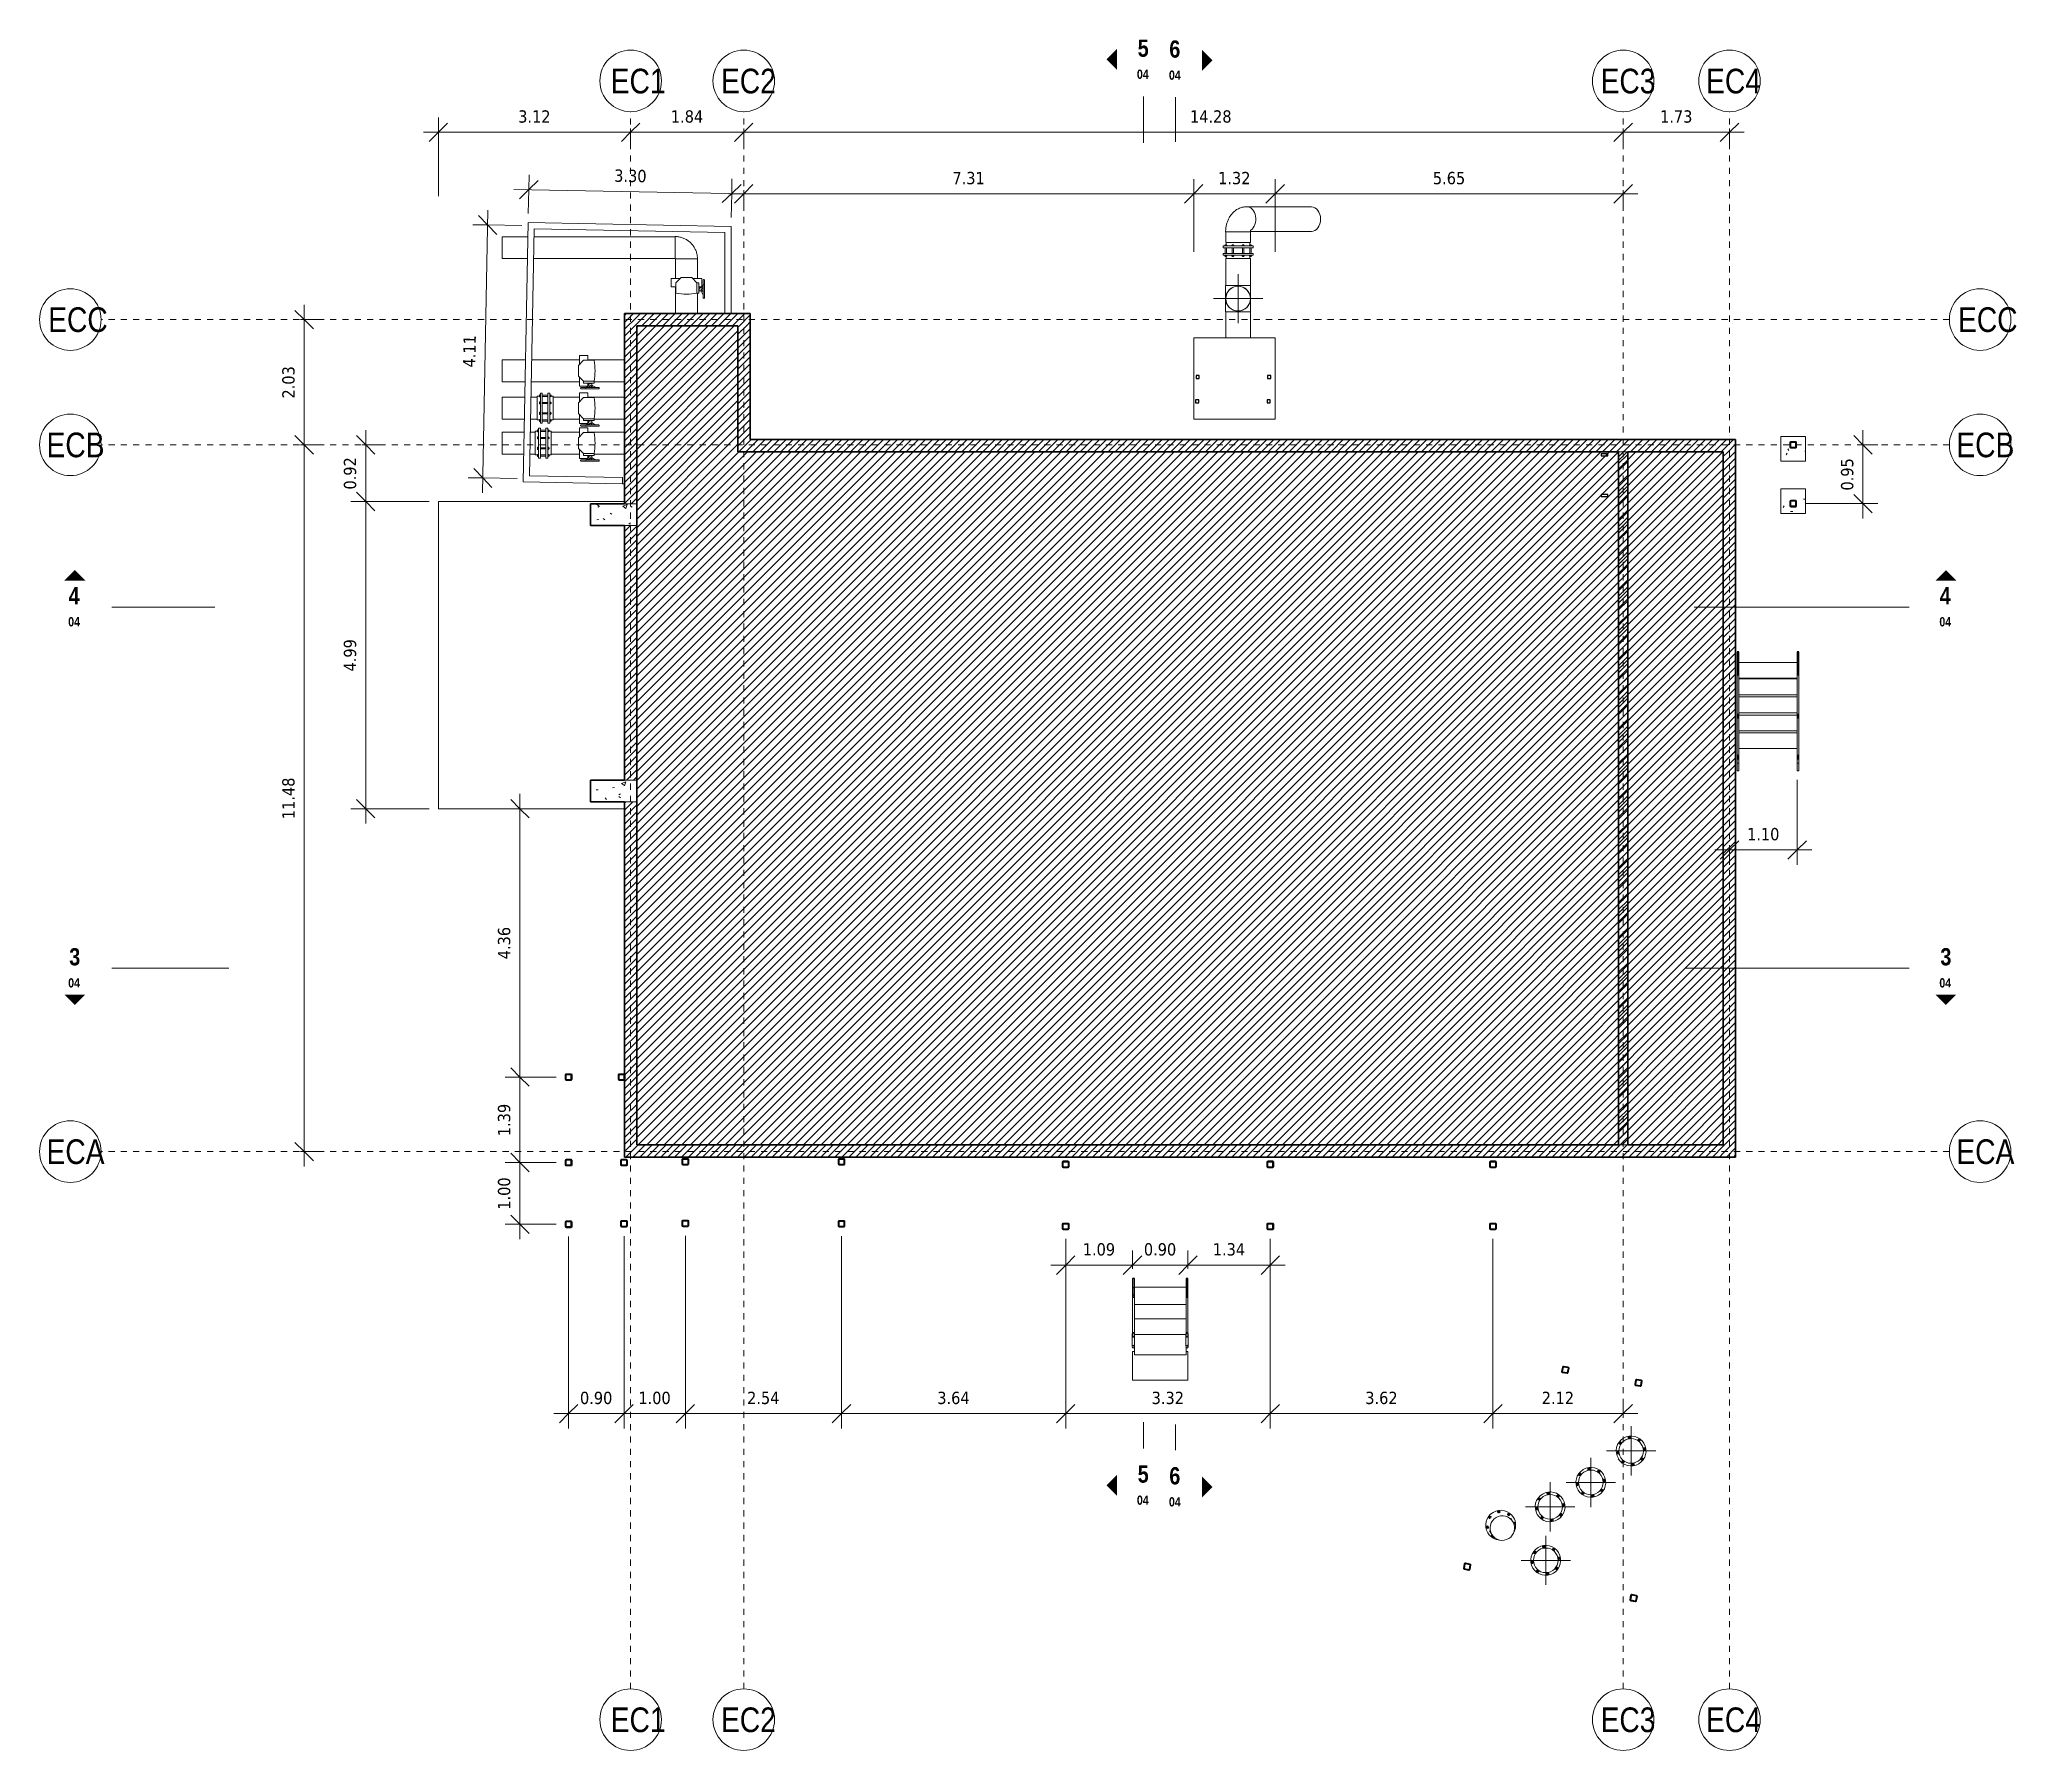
# Model space of a CAD drawing. Header units: metres. Extents: x 118 to 451, y -76 to 55.
# Drawn here: x 253.75 to 285.87, y -36.66 to -8.88 of the extents above; entities that cross this region are included whole.
import ezdxf

# ---------------------------------------------------------------- set-up
doc = ezdxf.new("R2010")
doc.units = ezdxf.units.M
doc.linetypes.add('Grid Line', pattern=[0.022225, 0.0127, -0.003175, 0.003175, -0.003175])
for name, color, linetype, lineweight in [('A-ANNO-DIMS', 7, 'Continuous', 9), ('A-ANNO-DIMS-100', 7, 'Continuous', 9), ('A-FLOR', 7, 'Continuous', 9), ('A-GENM', 7, 'Continuous', 9), ('A-MASS', 7, 'Continuous', 9), ('A-WALL', 7, 'Continuous', 9), ('A-WALL-PATT', 7, 'Continuous', 35), ('G-ANNO-SYMB', 7, 'Continuous', 9), ('P-PIPE', 7, 'Continuous', 9), ('P-PIPE-CNTR', 7, 'Continuous', 9), ('S-COLS', 7, 'Continuous', 9), ('S-GRID', 7, 'Continuous', 9), ('S-GRID-IDEN', 7, 'Continuous', 9)]:
    doc.layers.add(name, color=color, linetype=linetype, lineweight=lineweight)
doc.styles.add('Saira Condensed', font='SairaCondensed-Regular.ttf', dxfattribs={"height": 0.4})
doc.styles.add('Saira Condensed_B', font='', dxfattribs={"height": 0.15})
doc.styles.add('Saira Condensed_B_1', font='', dxfattribs={"height": 0.28})
doc.styles.add('Tahoma', font='tahoma.ttf', dxfattribs={"height": 0.2})
doc.styles.get('Saira Condensed_B').set_extended_font_data('Saira Condensed', bold=True)
doc.styles.get('Saira Condensed_B_1').set_extended_font_data('Saira Condensed', bold=True)
doc.dimstyles.new('R_Tahoma_2_0', dxfattribs={"dimscale": 0.3048, "dimtxt": 0.208804, "dimasz": 0.984252, "dimexe": 0.787402, "dimexo": 0.492126, "dimgap": 0.328084, "dimtad": 1, "dimrnd": 0.01, "dimzin": 0, "dimdsep": 46, "dimtxsty": 'Tahoma', "dimblk1": 'OBLIQUE', "dimblk2": 'OBLIQUE', "dimsah": 1, "dimcen": 0.09, "dimdle": 0.787402, "dimazin": 2, "dimtfac": 1, "dimtdec": 4, "dimtix": 1, "dimtmove": 0, "dimatfit": 3, "dimfxl": 1, "dimtvp": 1, "dimtolj": 1, "dimtzin": 0, "dimarcsym": 2})
doc.dimstyles.new('R_Tahoma_2_0_1', dxfattribs={"dimscale": 0.3048, "dimtxt": 0.208804, "dimasz": 0.984252, "dimexe": 0.787402, "dimexo": 0.492126, "dimgap": 0.328084, "dimtad": 1, "dimrnd": 0.01, "dimzin": 0, "dimdsep": 46, "dimtxsty": 'Tahoma', "dimblk1": 'OBLIQUE', "dimblk2": 'OBLIQUE', "dimsah": 1, "dimcen": 0.09, "dimdle": 0.787402, "dimazin": 2, "dimtfac": 1, "dimtdec": 4, "dimtix": 1, "dimtmove": 2, "dimatfit": 3, "dimfxl": 1, "dimtvp": 1, "dimtolj": 1, "dimtzin": 0, "dimarcsym": 2})
pattern_1 = [(45, (247.87708, 0), (-0.05656854, 0.05656854), [])]
pattern_2 = [(50, (247.8771, 0), (0.728738, -0.063761), [0.0762, -0.8382]), (355, (247.8771, 0), (-0.14097, 0.764224), [0.06096, -0.67056]), (100.451, (247.9378, -0.0053), (0.58777, 0.700469), [0.06476, -0.71236]), (46.184, (247.8771, 0.2032), (1.084314, -0.168175), [0.1143, -1.257]), (96.636, (247.9674, 0.1892), (0.949987, 0.989753), [0.09714, -1.069]), (351.184, (247.8771, 0.2032), (0.94969, 0.990147), [0.09144, -1.006]), (21, (247.9787, 0.1524), (0.606457, -0.409065), [0.0762, -0.8382]), (326, (247.9787, 0.1524), (0.247208, 0.73675), [0.06096, -0.67056]), (71.451, (248.0292, 0.1183), (0.853669, 0.327687), [0.06476, -0.71236]), (37.5, (247.87708, 0), (0.0123552, 0.3382243), [0.03353, -0.6289, 0.03353, -0.64719, -0.6731]), (37.5, (247.87708, 0), (0.0123552, 0.3382243), [-1.343, 0.03353, -0.63957]), (7.5, (247.87708, 0), (0.2672815, 0.4007255), [0.03353, -0.35458, 0.03353, -0.61366, -0.25654]), (7.5, (247.87708, 0), (0.2672815, 0.4007255), [-1.035, 0.03353, -0.22301]), (327.5, (247.6505, 0), (0.5423632, -0.0229212), [0.03353, -0.22047, 0.03353, -0.75895, -1.052]), (327.5, (247.6505, 0), (0.5423632, -0.0229212), [-1.046, 0.03353, -1.018]), (317.5, (247.5489, 0), (0.592516, 0.101701), [0.03353, -0.29667, 0.03353, -0.49276, -0.74676]), (317.5, (247.5489, 0), (0.592516, 0.101701), [-0.85649, 0.03353, -0.71323])]
pattern_3 = [(225, (33.477, -20.378), (0.2474874, -0.2474874), []), (225, (33.477, -20.753), (0.2474874, -0.2474874), [])]
pattern_4 = [(45, (-24.08, 30.645), (-0.2474874, 0.2474874), []), (45, (-24.08, 31.02), (-0.2474874, 0.2474874), [])]

msp = doc.modelspace()

# ---------------------------------------------------------------- texts
at = {"layer": 'G-ANNO-SYMB', "char_height": 0.28, "attachment_point": 1, "style": 'Saira Condensed_B_1'}
for s, insert, width in [('\\fSaira Condensed|b1|i0|c0|p2|;5', (271.592, -8.879), 0.22447), ('\\fSaira Condensed|b1|i0|c0|p2|;6', (272.105, -8.893), 0.24051), ('\\fSaira Condensed|b1|i0|c0|p2|;4', (254.227, -17.77), 0.24051), ('\\fSaira Condensed|b1|i0|c0|p2|;4', (284.619, -17.77), 0.24051), ('\\fSaira Condensed|b1|i0|c0|p2|;3', (254.237, -23.632), 0.21646), ('\\fSaira Condensed|b1|i0|c0|p2|;3', (284.629, -23.632), 0.21646), ('\\fSaira Condensed|b1|i0|c0|p2|;5', (271.592, -32.032), 0.22447), ('\\fSaira Condensed|b1|i0|c0|p2|;6', (272.105, -32.06), 0.24051)]:
    msp.add_mtext(s, dxfattribs=dict(at, insert=insert, width=width))
at = {"layer": 'G-ANNO-SYMB', "color": 8, "true_color": 0x808080, "char_height": 0.15, "width": 0.25654, "attachment_point": 1, "style": 'Saira Condensed_B', "bg_fill": 3, "box_fill_scale": 1.25, "bg_fill_color": 256, "bg_fill_true_color": 13158600, "bg_fill_transparency": 0}
for insert in [(271.579, -9.367), (272.099, -9.382), (254.22, -18.258), (284.613, -18.258), (271.579, -32.521), (272.099, -32.548)]:
    msp.add_mtext('04', dxfattribs=dict(at, insert=insert))
at = {"layer": 'S-GRID-IDEN', "color": 253, "true_color": 0xaaaaaa, "char_height": 0.4, "attachment_point": 1, "style": 'Saira Condensed'}
for s, insert, width in [('EC1', (263.032, -9.353), 0.77764), ('EC2', (264.823, -9.353), 0.88987), ('EC3', (279.11, -9.353), 0.88186), ('EC4', (280.824, -9.353), 0.91392), ('ECC', (253.895, -13.227), 0.86582), ('ECC', (284.916, -13.227), 0.86582), ('ECB', (253.868, -15.261), 0.92996), ('ECB', (284.889, -15.261), 0.92996), ('ECA', (253.868, -26.737), 0.92996), ('ECA', (284.889, -26.737), 0.92996), ('EC1', (263.032, -35.962), 0.77764), ('EC2', (264.823, -35.962), 0.88987), ('EC3', (279.11, -35.962), 0.88186), ('EC4', (280.824, -35.962), 0.91392)]:
    msp.add_mtext(s, dxfattribs=dict(at, insert=insert, width=width))

# ---------------------------------------------------------------- blocks, each defined once
blk = doc.blocks.new('Valvula con brida - Estandar-02 - Valvula con brida Sin Manilla-1724412-Nivel Base-EC')
at = {"layer": 'P-PIPE', "color": 253, "true_color": 0xaaaaaa}
for p, q in [((-0.243, 0.075), (-0.243, 0.045)), ((-0.243, 0.075), (0.242, 0.075)), ((-0.243, 0.045), (0.242, 0.045)), ((-0.22, 0.077), (-0.22, 0.075)), ((-0.18, 0.077), (-0.22, 0.077)), ((-0.217, 0.077), (-0.22, 0.077)), ((-0.219, 0.077), (-0.219, 0.075)), ((-0.217, 0.077), (-0.219, 0.077)), ((-0.217, 0.077), (-0.219, 0.077)), ((-0.216, 0.09), (-0.209, 0.09)), ((-0.216, 0.09), (-0.216, 0.077)), ((-0.21, 0.097), (-0.21, 0.077)), ((-0.196, 0.097), (-0.21, 0.097)), ((-0.21, 0.045), (-0.21, -0.045)), ((-0.209, 0.09), (-0.19, 0.09)), ((-0.209, 0.09), (-0.209, 0.077)), ((-0.19, 0.097), (-0.196, 0.097)), ((-0.193, 0.13), (-0.193, 0.097)), ((-0.19, 0.077), (-0.19, 0.097)), ((-0.19, 0.09), (-0.183, 0.09)), ((-0.19, 0.077), (-0.19, 0.09)), ((-0.19, -0.045), (-0.19, 0.045)), ((-0.183, 0.09), (-0.183, 0.077)), ((-0.18, 0.077), (-0.182, 0.077)), ((-0.18, 0.075), (-0.18, 0.077)), ((-0.104, 0.077), (-0.104, 0.075)), ((-0.064, 0.077), (-0.104, 0.077)), ((-0.102, 0.077), (-0.104, 0.077)), ((-0.101, 0.09), (-0.094, 0.09)), ((-0.101, 0.09), (-0.101, 0.077)), ((-0.094, 0.097), (-0.094, 0.09)), ((-0.075, 0.097), (-0.094, 0.097)), ((-0.094, 0.09), (-0.075, 0.09)), ((-0.094, 0.09), (-0.094, 0.077)), ((-0.094, 0.045), (-0.094, -0.045)), ((-0.074, 0.097), (-0.075, 0.097)), ((-0.075, 0.09), (-0.068, 0.09)), ((-0.075, 0.077), (-0.075, 0.09)), ((-0.074, 0.09), (-0.074, 0.097)), ((-0.074, -0.045), (-0.074, 0.045)), ((-0.068, 0.09), (-0.068, 0.077)), ((-0.064, 0.077), (-0.067, 0.077)), ((-0.064, 0.075), (-0.064, 0.077)), ((0.064, 0.077), (0.064, 0.075)), ((0.104, 0.077), (0.064, 0.077)), ((0.067, 0.077), (0.064, 0.077)), ((0.067, 0.09), (0.075, 0.09)), ((0.067, 0.09), (0.067, 0.077)), ((0.074, 0.097), (0.074, 0.09)), ((0.075, 0.097), (0.074, 0.097)), ((0.074, 0.045), (0.074, -0.045)), ((0.094, 0.097), (0.075, 0.097)), ((0.075, 0.09), (0.094, 0.09)), ((0.075, 0.09), (0.075, 0.077)), ((0.094, 0.09), (0.094, 0.097)), ((0.094, 0.09), (0.101, 0.09)), ((0.094, 0.077), (0.094, 0.09)), ((0.094, -0.045), (0.094, 0.045)), ((0.101, 0.09), (0.101, 0.077)), ((0.104, 0.077), (0.102, 0.077)), ((0.104, 0.075), (0.104, 0.077)), ((0.18, 0.077), (0.18, 0.075)), ((0.22, 0.077), (0.18, 0.077)), ((0.182, 0.077), (0.18, 0.077)), ((0.183, 0.09), (0.19, 0.09)), ((0.183, 0.09), (0.183, 0.077)), ((0.19, 0.097), (0.19, 0.077)), ((0.196, 0.097), (0.19, 0.097)), ((0.19, 0.09), (0.209, 0.09)), ((0.19, 0.09), (0.19, 0.077)), ((0.19, 0.045), (0.19, -0.045)), ((0.192, 0.097), (0.192, 0.13)), ((0.21, 0.097), (0.196, 0.097)), ((0.209, 0.09), (0.216, 0.09)), ((0.209, 0.077), (0.209, 0.09)), ((0.21, 0.077), (0.21, 0.097)), ((0.21, -0.045), (0.21, 0.045)), ((0.216, 0.09), (0.216, 0.077)), ((0.219, 0.077), (0.217, 0.077)), ((0.219, 0.077), (0.217, 0.077)), ((0.22, 0.077), (0.217, 0.077)), ((0.219, 0.075), (0.219, 0.077)), ((0.22, 0.075), (0.22, 0.077)), ((0.242, 0.045), (0.242, 0.075)), ((-0.243, -0.045), (-0.243, -0.075)), ((-0.243, -0.045), (0.242, -0.045)), ((-0.243, -0.075), (0.242, -0.075)), ((-0.22, -0.075), (-0.22, -0.077)), ((-0.22, -0.077), (-0.217, -0.077)), ((-0.22, -0.077), (-0.18, -0.077)), ((-0.219, -0.075), (-0.219, -0.077)), ((-0.219, -0.077), (-0.217, -0.077)), ((-0.219, -0.077), (-0.217, -0.077)), ((-0.216, -0.077), (-0.216, -0.09)), ((-0.209, -0.09), (-0.216, -0.09)), ((-0.21, -0.077), (-0.21, -0.093)), ((-0.21, -0.093), (-0.196, -0.093)), ((-0.209, -0.077), (-0.209, -0.09)), ((-0.19, -0.09), (-0.209, -0.09)), ((-0.196, -0.093), (-0.19, -0.093)), ((-0.193, -0.093), (-0.193, -0.13)), ((-0.19, -0.09), (-0.19, -0.077)), ((-0.19, -0.093), (-0.19, -0.077)), ((-0.183, -0.09), (-0.19, -0.09)), ((-0.183, -0.077), (-0.183, -0.09)), ((-0.182, -0.077), (-0.18, -0.077)), ((-0.18, -0.077), (-0.18, -0.075)), ((-0.104, -0.075), (-0.104, -0.077)), ((-0.104, -0.077), (-0.102, -0.077)), ((-0.104, -0.077), (-0.064, -0.077)), ((-0.101, -0.077), (-0.101, -0.09)), ((-0.094, -0.09), (-0.101, -0.09)), ((-0.094, -0.077), (-0.094, -0.09)), ((-0.075, -0.09), (-0.094, -0.09)), ((-0.094, -0.09), (-0.094, -0.093)), ((-0.094, -0.093), (-0.075, -0.093)), ((-0.075, -0.09), (-0.075, -0.077)), ((-0.068, -0.09), (-0.075, -0.09)), ((-0.075, -0.093), (-0.074, -0.093)), ((-0.074, -0.093), (-0.074, -0.09)), ((-0.068, -0.077), (-0.068, -0.09)), ((-0.067, -0.077), (-0.064, -0.077)), ((-0.064, -0.077), (-0.064, -0.075)), ((0.064, -0.075), (0.064, -0.077)), ((0.064, -0.077), (0.067, -0.077)), ((0.064, -0.077), (0.104, -0.077)), ((0.067, -0.077), (0.067, -0.09)), ((0.075, -0.09), (0.067, -0.09)), ((0.074, -0.09), (0.074, -0.093)), ((0.074, -0.093), (0.075, -0.093)), ((0.075, -0.077), (0.075, -0.09)), ((0.094, -0.09), (0.075, -0.09)), ((0.075, -0.093), (0.094, -0.093)), ((0.094, -0.09), (0.094, -0.077)), ((0.101, -0.09), (0.094, -0.09)), ((0.094, -0.093), (0.094, -0.09)), ((0.101, -0.077), (0.101, -0.09)), ((0.102, -0.077), (0.104, -0.077)), ((0.104, -0.077), (0.104, -0.075)), ((0.18, -0.075), (0.18, -0.077)), ((0.18, -0.077), (0.182, -0.077)), ((0.18, -0.077), (0.22, -0.077)), ((0.183, -0.077), (0.183, -0.09)), ((0.19, -0.09), (0.183, -0.09)), ((0.19, -0.077), (0.19, -0.09)), ((0.19, -0.077), (0.19, -0.093)), ((0.209, -0.09), (0.19, -0.09)), ((0.19, -0.093), (0.196, -0.093)), ((0.192, -0.13), (0.192, -0.093)), ((0.196, -0.093), (0.21, -0.093)), ((0.209, -0.09), (0.209, -0.077)), ((0.216, -0.09), (0.209, -0.09)), ((0.21, -0.093), (0.21, -0.077)), ((0.216, -0.077), (0.216, -0.09)), ((0.217, -0.077), (0.219, -0.077)), ((0.217, -0.077), (0.219, -0.077)), ((0.217, -0.077), (0.22, -0.077)), ((0.219, -0.077), (0.219, -0.075)), ((0.22, -0.077), (0.22, -0.075)), ((0.242, -0.075), (0.242, -0.045))]:
    blk.add_line(p, q, dxfattribs=at)
blk = doc.blocks.new('Elbow - Generic - Standard-1697983-Nivel Base-EC')
at = {"layer": 'P-PIPE', "color": 253, "true_color": 0xaaaaaa}
for p, q in [((25.143, -12.003), (25.148, -12.003)), ((25.148, -12.003), (25.21, -12.003)), ((25.21, -12.003), (25.541, -12.003)), ((25.542, -12.003), (25.546, -12.003))]:
    blk.add_line(p, q, dxfattribs=at)
at = {"layer": 'P-PIPE', "color": 253, "true_color": 0xaaaaaa, "flags": 128}
for points in [[(25.484, -11.593), (25.466, -11.594), (25.449, -11.595), (25.432, -11.598), (25.414, -11.602), (25.398, -11.606), (25.382, -11.612), (25.366, -11.618), (25.351, -11.625), (25.336, -11.633), (25.322, -11.641), (25.309, -11.65), (25.296, -11.659), (25.284, -11.669), (25.272, -11.68), (25.261, -11.69), (25.251, -11.701), (25.241, -11.713), (25.232, -11.724), (25.223, -11.736), (25.215, -11.748), (25.207, -11.76), (25.2, -11.773), (25.194, -11.785), (25.187, -11.798), (25.182, -11.811), (25.176, -11.824), (25.171, -11.837), (25.167, -11.85), (25.163, -11.863), (25.159, -11.877), (25.156, -11.89), (25.153, -11.904), (25.15, -11.917), (25.148, -11.931), (25.147, -11.944), (25.145, -11.958), (25.144, -11.972), (25.143, -11.985), (25.143, -11.999), (25.143, -12.003)], [(25.553, -11.968), (25.553, -11.968), (25.553, -11.968), (25.553, -11.969), (25.552, -11.97), (25.552, -11.971), (25.551, -11.972), (25.551, -11.974), (25.55, -11.976), (25.549, -11.978), (25.549, -11.98), (25.548, -11.982), (25.548, -11.985), (25.547, -11.987), (25.547, -11.99), (25.547, -11.993), (25.547, -11.996), (25.546, -11.999), (25.546, -12.001), (25.546, -12.003)]]:
    blk.add_lwpolyline(points, dxfattribs=at)
at = {"layer": 'P-PIPE', "color": 253, "true_color": 0xaaaaaa}
blk.add_ellipse((25.484, -11.795), major_axis=(0, 0.202), ratio=0.743145, start_param=3.601698, end_param=6.283185, dxfattribs=at)
blk = doc.blocks.new('Butterfly Valve - Wafer - MDT Manual - 14_-1729050-Nivel Base-EC')
at = {"layer": 'P-PIPE', "color": 253, "true_color": 0xaaaaaa}
for p, q in [((0, 0.171), (-0.086, 0.086)), ((-0.086, 0.086), (-0.086, -0.086)), ((0.068, 0.25), (-0.068, 0.25)), ((-0.068, 0.25), (-0.068, 0.104)), ((0.17, 0.171), (0, 0.171)), ((0.068, 0.173), (0.068, 0.25)), ((-0.086, -0.086), (0, -0.171)), ((-0.068, -0.104), (-0.068, -0.25)), ((-0.068, -0.25), (0.068, -0.25)), ((0, -0.171), (0, -0.2)), ((0, -0.171), (0.17, -0.171)), ((0, -0.2), (0.17, -0.2)), ((0.04, -0.273), (0.031, -0.276)), ((0.035, -0.289), (0.031, -0.289)), ((0.041, -0.289), (0.035, -0.289)), ((0.068, -0.25), (0.068, -0.201)), ((0.073, -0.206), (0.073, -0.247)), ((0.073, -0.206), (0.131, -0.206)), ((0.087, -0.2), (0.087, -0.206)), ((0.097, -0.251), (0.127, -0.251)), ((0.116, -0.206), (0.116, -0.2)), ((0.131, -0.251), (0.131, -0.206)), ((0.17, -0.2), (0.17, -0.171))]:
    blk.add_line(p, q, dxfattribs=at)
at = {"layer": 'P-PIPE', "color": 253, "true_color": 0xaaaaaa, "flags": 128}
for points in [[(-0.041, -0.292), (-0.042, -0.292), (-0.042, -0.292), (-0.042, -0.292), (-0.043, -0.292), (-0.043, -0.292), (-0.044, -0.292), (-0.044, -0.292), (-0.044, -0.292), (-0.045, -0.291), (-0.045, -0.291), (-0.045, -0.291), (-0.046, -0.291), (-0.046, -0.291), (-0.046, -0.291), (-0.047, -0.29), (-0.047, -0.29), (-0.047, -0.29), (-0.048, -0.29), (-0.048, -0.289), (-0.048, -0.289), (-0.048, -0.289), (-0.049, -0.289), (-0.049, -0.288), (-0.049, -0.288), (-0.049, -0.288), (-0.049, -0.287), (-0.05, -0.287), (-0.05, -0.287), (-0.05, -0.286), (-0.05, -0.286), (-0.05, -0.286), (-0.05, -0.285), (-0.051, -0.285), (-0.051, -0.285), (-0.051, -0.284), (-0.051, -0.284), (-0.051, -0.283), (-0.051, -0.283), (-0.051, -0.283), (-0.051, -0.282), (-0.051, -0.282), (-0.051, -0.282), (-0.051, -0.281), (-0.051, -0.281), (-0.051, -0.28), (-0.05, -0.28), (-0.05, -0.28), (-0.05, -0.279), (-0.05, -0.279), (-0.05, -0.279), (-0.05, -0.278), (-0.05, -0.278), (-0.049, -0.278), (-0.049, -0.277), (-0.049, -0.277), (-0.049, -0.277), (-0.049, -0.276), (-0.048, -0.276), (-0.048, -0.276), (-0.048, -0.276), (-0.047, -0.275), (-0.047, -0.275), (-0.047, -0.275), (-0.047, -0.275), (-0.046, -0.274), (-0.046, -0.274), (-0.046, -0.274), (-0.045, -0.274), (-0.045, -0.274), (-0.044, -0.274), (-0.044, -0.273), (-0.044, -0.273), (-0.043, -0.273), (-0.043, -0.273), (-0.043, -0.273), (-0.042, -0.273), (-0.042, -0.273), (-0.041, -0.273), (-0.041, -0.273)], [(-0.041, -0.273), (-0.041, -0.273), (-0.041, -0.273), (-0.04, -0.273), (-0.039, -0.273), (-0.038, -0.273), (-0.037, -0.273)], [(0.244, -0.273), (0.244, -0.273), (0.244, -0.273), (0.243, -0.273), (0.243, -0.273), (0.242, -0.273), (0.24, -0.273), (0.239, -0.273), (0.237, -0.273), (0.235, -0.273), (0.233, -0.273), (0.231, -0.273), (0.228, -0.273), (0.226, -0.273), (0.223, -0.273), (0.22, -0.273), (0.216, -0.273), (0.213, -0.273), (0.209, -0.273), (0.205, -0.273), (0.201, -0.273), (0.197, -0.273), (0.193, -0.273), (0.188, -0.273), (0.184, -0.273), (0.179, -0.273), (0.174, -0.273), (0.169, -0.273), (0.164, -0.273), (0.159, -0.273), (0.153, -0.273), (0.148, -0.273), (0.143, -0.273), (0.137, -0.273), (0.131, -0.273), (0.126, -0.273), (0.12, -0.273), (0.115, -0.273), (0.109, -0.273), (0.103, -0.273), (0.097, -0.273), (0.092, -0.273), (0.086, -0.273), (0.08, -0.273), (0.075, -0.273), (0.069, -0.273), (0.064, -0.273), (0.058, -0.273), (0.053, -0.273), (0.047, -0.273), (0.042, -0.273), (0.037, -0.273), (0.032, -0.273), (0.027, -0.273), (0.022, -0.273), (0.018, -0.273), (0.013, -0.273), (0.009, -0.273), (0.004, -0.273), (0, -0.273), (-0.004, -0.273), (-0.008, -0.273), (-0.011, -0.273), (-0.015, -0.273), (-0.018, -0.273), (-0.021, -0.273), (-0.024, -0.273), (-0.026, -0.273), (-0.029, -0.273), (-0.031, -0.273), (-0.033, -0.273), (-0.035, -0.273), (-0.036, -0.273), (-0.038, -0.273), (-0.039, -0.273), (-0.04, -0.273), (-0.041, -0.273), (-0.041, -0.273), (-0.041, -0.273), (-0.041, -0.273)], [(-0.038, -0.292), (-0.039, -0.292), (-0.04, -0.292), (-0.041, -0.292), (-0.041, -0.292), (-0.041, -0.292), (-0.041, -0.292)], [(-0.041, -0.292), (-0.041, -0.292), (-0.041, -0.292), (-0.04, -0.292), (-0.039, -0.292), (-0.038, -0.292), (-0.037, -0.292), (-0.036, -0.292), (-0.034, -0.292), (-0.032, -0.292), (-0.03, -0.292), (-0.028, -0.292), (-0.025, -0.292), (-0.022, -0.292), (-0.019, -0.292), (-0.016, -0.292), (-0.013, -0.292), (-0.009, -0.292), (-0.006, -0.292), (-0.002, -0.292), (0.002, -0.292), (0.006, -0.292), (0.011, -0.292), (0.015, -0.292), (0.02, -0.292), (0.024, -0.292), (0.029, -0.292), (0.034, -0.292), (0.039, -0.292), (0.045, -0.292), (0.05, -0.292), (0.055, -0.292), (0.061, -0.292), (0.066, -0.292), (0.072, -0.292), (0.077, -0.292), (0.083, -0.292), (0.089, -0.292), (0.094, -0.292), (0.1, -0.292), (0.106, -0.292), (0.111, -0.292), (0.117, -0.292), (0.123, -0.292), (0.128, -0.292), (0.134, -0.292), (0.14, -0.292), (0.145, -0.292), (0.15, -0.292), (0.156, -0.292), (0.161, -0.292), (0.166, -0.292), (0.171, -0.292), (0.176, -0.292), (0.181, -0.292), (0.186, -0.292), (0.19, -0.292), (0.195, -0.292), (0.199, -0.292), (0.203, -0.292), (0.207, -0.292), (0.211, -0.292), (0.214, -0.292), (0.218, -0.292), (0.221, -0.292), (0.224, -0.292), (0.227, -0.292), (0.23, -0.292), (0.232, -0.292), (0.234, -0.292), (0.236, -0.292), (0.238, -0.292), (0.24, -0.292), (0.241, -0.292), (0.242, -0.292), (0.243, -0.292), (0.244, -0.292), (0.244, -0.292), (0.244, -0.292), (0.244, -0.292)], [(0.091, -0.219), (0.066, -0.255), (0.046, -0.271), (0.041, -0.273)], [(0.11, -0.236), (0.084, -0.265), (0.074, -0.273)], [(0.157, -0.273), (0.127, -0.258), (0.118, -0.251)], [(0.118, -0.251), (0.127, -0.258), (0.157, -0.273)], [(0.127, -0.228), (0.139, -0.24), (0.169, -0.258), (0.203, -0.271), (0.22, -0.273)], [(0.22, -0.273), (0.203, -0.271), (0.169, -0.258), (0.139, -0.24), (0.127, -0.228)], [(0.24, -0.273), (0.241, -0.273), (0.242, -0.273), (0.243, -0.273), (0.244, -0.273), (0.244, -0.273), (0.244, -0.273), (0.244, -0.273)], [(0.244, -0.292), (0.244, -0.292), (0.244, -0.292), (0.243, -0.292), (0.243, -0.292), (0.242, -0.292), (0.24, -0.292)], [(0.244, -0.273), (0.245, -0.273), (0.245, -0.273), (0.246, -0.273), (0.246, -0.273), (0.246, -0.273), (0.247, -0.273), (0.247, -0.273), (0.247, -0.274), (0.248, -0.274), (0.248, -0.274), (0.249, -0.274), (0.249, -0.274), (0.249, -0.274), (0.25, -0.275), (0.25, -0.275), (0.25, -0.275), (0.25, -0.275), (0.251, -0.275), (0.251, -0.276), (0.251, -0.276), (0.252, -0.276), (0.252, -0.277), (0.252, -0.277), (0.252, -0.277), (0.252, -0.277), (0.253, -0.278), (0.253, -0.278), (0.253, -0.278), (0.253, -0.279), (0.253, -0.279), (0.253, -0.279), (0.254, -0.28), (0.254, -0.28), (0.254, -0.281), (0.254, -0.281), (0.254, -0.281), (0.254, -0.282), (0.254, -0.282), (0.254, -0.282), (0.254, -0.283), (0.254, -0.283), (0.254, -0.284), (0.254, -0.284), (0.254, -0.284), (0.254, -0.285), (0.254, -0.285), (0.254, -0.285), (0.253, -0.286), (0.253, -0.286), (0.253, -0.287), (0.253, -0.287), (0.253, -0.287), (0.253, -0.288), (0.252, -0.288), (0.252, -0.288), (0.252, -0.288), (0.252, -0.289), (0.251, -0.289), (0.251, -0.289), (0.251, -0.29), (0.251, -0.29), (0.25, -0.29), (0.25, -0.29), (0.25, -0.291), (0.249, -0.291), (0.249, -0.291), (0.249, -0.291), (0.248, -0.291), (0.248, -0.291), (0.248, -0.292), (0.247, -0.292), (0.247, -0.292), (0.247, -0.292), (0.246, -0.292), (0.246, -0.292), (0.245, -0.292), (0.245, -0.292), (0.245, -0.292), (0.244, -0.292)]]:
    blk.add_lwpolyline(points, dxfattribs=at)
at = {"layer": 'P-PIPE', "color": 253, "true_color": 0xaaaaaa}
for start, end in [(360, 10.3171), (349.6829, 360)]:
    blk.add_arc((-0.772, 0), 0.957, start, end, dxfattribs=at)
blk = doc.blocks.new('Butterfly Valve - Wafer - MDT Manual - 14_-V1-Nivel Base-EC')
at = {"layer": 'P-PIPE', "color": 253, "true_color": 0xaaaaaa}
for p, q in [((0, 0.171), (-0.086, 0.086)), ((-0.086, 0.086), (-0.086, -0.086)), ((0.068, 0.25), (-0.068, 0.25)), ((-0.068, 0.25), (-0.068, 0.104)), ((0.17, 0.171), (0, 0.171)), ((0.068, 0.173), (0.068, 0.25)), ((-0.086, -0.086), (0, -0.171)), ((-0.068, -0.104), (-0.068, -0.25)), ((-0.068, -0.25), (0.068, -0.25)), ((0, -0.171), (0, -0.2)), ((0, -0.171), (0.17, -0.171)), ((0, -0.2), (0.17, -0.2)), ((0.04, -0.273), (0.031, -0.276)), ((0.035, -0.289), (0.031, -0.289)), ((0.041, -0.289), (0.035, -0.289)), ((0.068, -0.25), (0.068, -0.201)), ((0.073, -0.206), (0.073, -0.247)), ((0.073, -0.206), (0.131, -0.206)), ((0.087, -0.2), (0.087, -0.206)), ((0.097, -0.251), (0.127, -0.251)), ((0.116, -0.206), (0.116, -0.2)), ((0.131, -0.251), (0.131, -0.206)), ((0.17, -0.2), (0.17, -0.171))]:
    blk.add_line(p, q, dxfattribs=at)
at = {"layer": 'P-PIPE', "color": 253, "true_color": 0xaaaaaa, "flags": 128}
for points in [[(-0.041, -0.292), (-0.042, -0.292), (-0.042, -0.292), (-0.042, -0.292), (-0.043, -0.292), (-0.043, -0.292), (-0.044, -0.292), (-0.044, -0.292), (-0.044, -0.292), (-0.045, -0.291), (-0.045, -0.291), (-0.045, -0.291), (-0.046, -0.291), (-0.046, -0.291), (-0.046, -0.291), (-0.047, -0.29), (-0.047, -0.29), (-0.047, -0.29), (-0.048, -0.29), (-0.048, -0.289), (-0.048, -0.289), (-0.048, -0.289), (-0.049, -0.289), (-0.049, -0.288), (-0.049, -0.288), (-0.049, -0.288), (-0.049, -0.287), (-0.05, -0.287), (-0.05, -0.287), (-0.05, -0.286), (-0.05, -0.286), (-0.05, -0.286), (-0.05, -0.285), (-0.051, -0.285), (-0.051, -0.285), (-0.051, -0.284), (-0.051, -0.284), (-0.051, -0.283), (-0.051, -0.283), (-0.051, -0.283), (-0.051, -0.282), (-0.051, -0.282), (-0.051, -0.282), (-0.051, -0.281), (-0.051, -0.281), (-0.051, -0.28), (-0.05, -0.28), (-0.05, -0.28), (-0.05, -0.279), (-0.05, -0.279), (-0.05, -0.279), (-0.05, -0.278), (-0.05, -0.278), (-0.049, -0.278), (-0.049, -0.277), (-0.049, -0.277), (-0.049, -0.277), (-0.049, -0.276), (-0.048, -0.276), (-0.048, -0.276), (-0.048, -0.276), (-0.047, -0.275), (-0.047, -0.275), (-0.047, -0.275), (-0.047, -0.275), (-0.046, -0.274), (-0.046, -0.274), (-0.046, -0.274), (-0.045, -0.274), (-0.045, -0.274), (-0.044, -0.274), (-0.044, -0.273), (-0.044, -0.273), (-0.043, -0.273), (-0.043, -0.273), (-0.043, -0.273), (-0.042, -0.273), (-0.042, -0.273), (-0.041, -0.273), (-0.041, -0.273)], [(-0.041, -0.273), (-0.041, -0.273), (-0.041, -0.273), (-0.04, -0.273), (-0.039, -0.273), (-0.038, -0.273), (-0.037, -0.273)], [(0.244, -0.273), (0.244, -0.273), (0.244, -0.273), (0.243, -0.273), (0.243, -0.273), (0.242, -0.273), (0.24, -0.273), (0.239, -0.273), (0.237, -0.273), (0.235, -0.273), (0.233, -0.273), (0.231, -0.273), (0.228, -0.273), (0.226, -0.273), (0.223, -0.273), (0.22, -0.273), (0.216, -0.273), (0.213, -0.273), (0.209, -0.273), (0.205, -0.273), (0.201, -0.273), (0.197, -0.273), (0.193, -0.273), (0.188, -0.273), (0.184, -0.273), (0.179, -0.273), (0.174, -0.273), (0.169, -0.273), (0.164, -0.273), (0.159, -0.273), (0.153, -0.273), (0.148, -0.273), (0.143, -0.273), (0.137, -0.273), (0.131, -0.273), (0.126, -0.273), (0.12, -0.273), (0.115, -0.273), (0.109, -0.273), (0.103, -0.273), (0.097, -0.273), (0.092, -0.273), (0.086, -0.273), (0.08, -0.273), (0.075, -0.273), (0.069, -0.273), (0.064, -0.273), (0.058, -0.273), (0.053, -0.273), (0.047, -0.273), (0.042, -0.273), (0.037, -0.273), (0.032, -0.273), (0.027, -0.273), (0.022, -0.273), (0.018, -0.273), (0.013, -0.273), (0.009, -0.273), (0.004, -0.273), (0, -0.273), (-0.004, -0.273), (-0.008, -0.273), (-0.011, -0.273), (-0.015, -0.273), (-0.018, -0.273), (-0.021, -0.273), (-0.024, -0.273), (-0.026, -0.273), (-0.029, -0.273), (-0.031, -0.273), (-0.033, -0.273), (-0.035, -0.273), (-0.036, -0.273), (-0.038, -0.273), (-0.039, -0.273), (-0.04, -0.273), (-0.041, -0.273), (-0.041, -0.273), (-0.041, -0.273), (-0.041, -0.273)], [(-0.038, -0.292), (-0.039, -0.292), (-0.04, -0.292), (-0.041, -0.292), (-0.041, -0.292), (-0.041, -0.292), (-0.041, -0.292)], [(-0.041, -0.292), (-0.041, -0.292), (-0.041, -0.292), (-0.04, -0.292), (-0.039, -0.292), (-0.038, -0.292), (-0.037, -0.292), (-0.036, -0.292), (-0.034, -0.292), (-0.032, -0.292), (-0.03, -0.292), (-0.028, -0.292), (-0.025, -0.292), (-0.022, -0.292), (-0.019, -0.292), (-0.016, -0.292), (-0.013, -0.292), (-0.009, -0.292), (-0.006, -0.292), (-0.002, -0.292), (0.002, -0.292), (0.006, -0.292), (0.011, -0.292), (0.015, -0.292), (0.02, -0.292), (0.024, -0.292), (0.029, -0.292), (0.034, -0.292), (0.039, -0.292), (0.045, -0.292), (0.05, -0.292), (0.055, -0.292), (0.061, -0.292), (0.066, -0.292), (0.072, -0.292), (0.077, -0.292), (0.083, -0.292), (0.089, -0.292), (0.094, -0.292), (0.1, -0.292), (0.106, -0.292), (0.111, -0.292), (0.117, -0.292), (0.123, -0.292), (0.128, -0.292), (0.134, -0.292), (0.14, -0.292), (0.145, -0.292), (0.15, -0.292), (0.156, -0.292), (0.161, -0.292), (0.166, -0.292), (0.171, -0.292), (0.176, -0.292), (0.181, -0.292), (0.186, -0.292), (0.19, -0.292), (0.195, -0.292), (0.199, -0.292), (0.203, -0.292), (0.207, -0.292), (0.211, -0.292), (0.214, -0.292), (0.218, -0.292), (0.221, -0.292), (0.224, -0.292), (0.227, -0.292), (0.23, -0.292), (0.232, -0.292), (0.234, -0.292), (0.236, -0.292), (0.238, -0.292), (0.24, -0.292), (0.241, -0.292), (0.242, -0.292), (0.243, -0.292), (0.244, -0.292), (0.244, -0.292), (0.244, -0.292), (0.244, -0.292)], [(0.091, -0.219), (0.066, -0.255), (0.046, -0.271), (0.041, -0.273)], [(0.11, -0.236), (0.084, -0.265), (0.074, -0.273)], [(0.157, -0.273), (0.127, -0.258), (0.118, -0.251)], [(0.118, -0.251), (0.127, -0.258), (0.157, -0.273)], [(0.127, -0.229), (0.139, -0.24), (0.169, -0.258), (0.203, -0.271), (0.22, -0.273)], [(0.22, -0.273), (0.203, -0.271), (0.169, -0.258), (0.139, -0.24), (0.127, -0.229)], [(0.24, -0.273), (0.241, -0.273), (0.242, -0.273), (0.243, -0.273), (0.244, -0.273), (0.244, -0.273), (0.244, -0.273), (0.244, -0.273)], [(0.244, -0.292), (0.244, -0.292), (0.244, -0.292), (0.243, -0.292), (0.243, -0.292), (0.242, -0.292), (0.24, -0.292)], [(0.244, -0.273), (0.245, -0.273), (0.245, -0.273), (0.246, -0.273), (0.246, -0.273), (0.246, -0.273), (0.247, -0.273), (0.247, -0.273), (0.247, -0.274), (0.248, -0.274), (0.248, -0.274), (0.249, -0.274), (0.249, -0.274), (0.249, -0.274), (0.25, -0.275), (0.25, -0.275), (0.25, -0.275), (0.25, -0.275), (0.251, -0.275), (0.251, -0.276), (0.251, -0.276), (0.252, -0.276), (0.252, -0.277), (0.252, -0.277), (0.252, -0.277), (0.252, -0.277), (0.253, -0.278), (0.253, -0.278), (0.253, -0.278), (0.253, -0.279), (0.253, -0.279), (0.253, -0.279), (0.254, -0.28), (0.254, -0.28), (0.254, -0.281), (0.254, -0.281), (0.254, -0.281), (0.254, -0.282), (0.254, -0.282), (0.254, -0.282), (0.254, -0.283), (0.254, -0.283), (0.254, -0.284), (0.254, -0.284), (0.254, -0.284), (0.254, -0.285), (0.254, -0.285), (0.254, -0.285), (0.253, -0.286), (0.253, -0.286), (0.253, -0.287), (0.253, -0.287), (0.253, -0.287), (0.253, -0.288), (0.252, -0.288), (0.252, -0.288), (0.252, -0.288), (0.252, -0.289), (0.251, -0.289), (0.251, -0.289), (0.251, -0.29), (0.251, -0.29), (0.25, -0.29), (0.25, -0.29), (0.25, -0.291), (0.249, -0.291), (0.249, -0.291), (0.249, -0.291), (0.248, -0.291), (0.248, -0.291), (0.248, -0.292), (0.247, -0.292), (0.247, -0.292), (0.247, -0.292), (0.246, -0.292), (0.246, -0.292), (0.245, -0.292), (0.245, -0.292), (0.245, -0.292), (0.244, -0.292)]]:
    blk.add_lwpolyline(points, dxfattribs=at)
at = {"layer": 'P-PIPE', "color": 253, "true_color": 0xaaaaaa}
for start, end in [(360, 10.3171), (349.6829, 360)]:
    blk.add_arc((-0.772, 0), 0.957, start, end, dxfattribs=at)
blk = doc.blocks.new('Valvula con brida - Estandar-02 - Valvula con brida Sin Manilla-V2-Nivel Base-EC')
at = {"layer": 'P-PIPE', "color": 253, "true_color": 0xaaaaaa}
for p, q in [((-0.243, 0.075), (-0.243, 0.045)), ((-0.243, 0.075), (0.242, 0.075)), ((-0.243, 0.045), (0.242, 0.045)), ((-0.22, 0.077), (-0.22, 0.075)), ((-0.18, 0.077), (-0.22, 0.077)), ((-0.217, 0.077), (-0.22, 0.077)), ((-0.219, 0.077), (-0.219, 0.075)), ((-0.217, 0.077), (-0.219, 0.077)), ((-0.217, 0.077), (-0.219, 0.077)), ((-0.216, 0.09), (-0.209, 0.09)), ((-0.216, 0.09), (-0.216, 0.077)), ((-0.21, 0.097), (-0.21, 0.077)), ((-0.196, 0.097), (-0.21, 0.097)), ((-0.21, 0.045), (-0.21, -0.045)), ((-0.209, 0.09), (-0.19, 0.09)), ((-0.209, 0.09), (-0.209, 0.077)), ((-0.19, 0.097), (-0.196, 0.097)), ((-0.193, 0.13), (-0.193, 0.097)), ((0.192, 0.13), (-0.193, 0.13)), ((-0.19, 0.077), (-0.19, 0.097)), ((-0.19, 0.09), (-0.183, 0.09)), ((-0.19, 0.077), (-0.19, 0.09)), ((-0.19, -0.045), (-0.19, 0.045)), ((-0.183, 0.09), (-0.183, 0.077)), ((-0.18, 0.077), (-0.182, 0.077)), ((-0.18, 0.075), (-0.18, 0.077)), ((-0.104, 0.077), (-0.104, 0.075)), ((-0.064, 0.077), (-0.104, 0.077)), ((-0.102, 0.077), (-0.104, 0.077)), ((-0.101, 0.09), (-0.094, 0.09)), ((-0.101, 0.09), (-0.101, 0.077)), ((-0.094, 0.097), (-0.094, 0.09)), ((-0.075, 0.097), (-0.094, 0.097)), ((-0.094, 0.09), (-0.075, 0.09)), ((-0.094, 0.09), (-0.094, 0.077)), ((-0.094, 0.045), (-0.094, -0.045)), ((-0.074, 0.097), (-0.075, 0.097)), ((-0.075, 0.09), (-0.068, 0.09)), ((-0.075, 0.077), (-0.075, 0.09)), ((-0.074, 0.09), (-0.074, 0.097)), ((-0.074, -0.045), (-0.074, 0.045)), ((-0.068, 0.09), (-0.068, 0.077)), ((-0.064, 0.077), (-0.067, 0.077)), ((-0.064, 0.075), (-0.064, 0.077)), ((0.064, 0.077), (0.064, 0.075)), ((0.104, 0.077), (0.064, 0.077)), ((0.067, 0.077), (0.064, 0.077)), ((0.067, 0.09), (0.075, 0.09)), ((0.067, 0.09), (0.067, 0.077)), ((0.074, 0.097), (0.074, 0.09)), ((0.075, 0.097), (0.074, 0.097)), ((0.074, 0.045), (0.074, -0.045)), ((0.094, 0.097), (0.075, 0.097)), ((0.075, 0.09), (0.094, 0.09)), ((0.075, 0.09), (0.075, 0.077)), ((0.094, 0.09), (0.094, 0.097)), ((0.094, 0.09), (0.101, 0.09)), ((0.094, 0.077), (0.094, 0.09)), ((0.094, -0.045), (0.094, 0.045)), ((0.101, 0.09), (0.101, 0.077)), ((0.104, 0.077), (0.102, 0.077)), ((0.104, 0.075), (0.104, 0.077)), ((0.18, 0.077), (0.18, 0.075)), ((0.22, 0.077), (0.18, 0.077)), ((0.182, 0.077), (0.18, 0.077)), ((0.183, 0.09), (0.19, 0.09)), ((0.183, 0.09), (0.183, 0.077)), ((0.19, 0.097), (0.19, 0.077)), ((0.196, 0.097), (0.19, 0.097)), ((0.19, 0.09), (0.209, 0.09)), ((0.19, 0.09), (0.19, 0.077)), ((0.19, 0.045), (0.19, -0.045)), ((0.192, 0.097), (0.192, 0.13)), ((0.21, 0.097), (0.196, 0.097)), ((0.209, 0.09), (0.216, 0.09)), ((0.209, 0.077), (0.209, 0.09)), ((0.21, 0.077), (0.21, 0.097)), ((0.21, -0.045), (0.21, 0.045)), ((0.216, 0.09), (0.216, 0.077)), ((0.219, 0.077), (0.217, 0.077)), ((0.219, 0.077), (0.217, 0.077)), ((0.22, 0.077), (0.217, 0.077)), ((0.219, 0.075), (0.219, 0.077)), ((0.22, 0.075), (0.22, 0.077)), ((0.242, 0.045), (0.242, 0.075)), ((-0.243, -0.045), (0.242, -0.045)), ((-0.243, -0.075), (0.242, -0.075)), ((-0.243, -0.045), (-0.243, -0.075)), ((-0.22, -0.075), (-0.22, -0.077)), ((-0.22, -0.077), (-0.217, -0.077)), ((-0.22, -0.077), (-0.18, -0.077)), ((-0.219, -0.075), (-0.219, -0.077)), ((-0.219, -0.077), (-0.217, -0.077)), ((-0.219, -0.077), (-0.217, -0.077)), ((-0.216, -0.077), (-0.216, -0.09)), ((-0.209, -0.09), (-0.216, -0.09)), ((-0.21, -0.077), (-0.21, -0.093)), ((-0.21, -0.093), (-0.196, -0.093)), ((-0.209, -0.077), (-0.209, -0.09)), ((-0.19, -0.09), (-0.209, -0.09)), ((-0.196, -0.093), (-0.19, -0.093)), ((-0.193, -0.13), (0.192, -0.13)), ((-0.193, -0.093), (-0.193, -0.13)), ((-0.19, -0.09), (-0.19, -0.077)), ((-0.19, -0.093), (-0.19, -0.077)), ((-0.183, -0.09), (-0.19, -0.09)), ((-0.183, -0.077), (-0.183, -0.09)), ((-0.182, -0.077), (-0.18, -0.077)), ((-0.18, -0.077), (-0.18, -0.075)), ((-0.104, -0.075), (-0.104, -0.077)), ((-0.104, -0.077), (-0.102, -0.077)), ((-0.104, -0.077), (-0.064, -0.077)), ((-0.101, -0.077), (-0.101, -0.09)), ((-0.094, -0.09), (-0.101, -0.09)), ((-0.094, -0.077), (-0.094, -0.09)), ((-0.075, -0.09), (-0.094, -0.09)), ((-0.094, -0.09), (-0.094, -0.093)), ((-0.094, -0.093), (-0.075, -0.093)), ((-0.075, -0.09), (-0.075, -0.077)), ((-0.068, -0.09), (-0.075, -0.09)), ((-0.075, -0.093), (-0.074, -0.093)), ((-0.074, -0.093), (-0.074, -0.09)), ((-0.068, -0.077), (-0.068, -0.09)), ((-0.067, -0.077), (-0.064, -0.077)), ((-0.064, -0.077), (-0.064, -0.075)), ((0.064, -0.075), (0.064, -0.077)), ((0.064, -0.077), (0.067, -0.077)), ((0.064, -0.077), (0.104, -0.077)), ((0.067, -0.077), (0.067, -0.09)), ((0.075, -0.09), (0.067, -0.09)), ((0.074, -0.09), (0.074, -0.093)), ((0.074, -0.093), (0.075, -0.093)), ((0.075, -0.077), (0.075, -0.09)), ((0.094, -0.09), (0.075, -0.09)), ((0.075, -0.093), (0.094, -0.093)), ((0.094, -0.09), (0.094, -0.077)), ((0.101, -0.09), (0.094, -0.09)), ((0.094, -0.093), (0.094, -0.09)), ((0.101, -0.077), (0.101, -0.09)), ((0.102, -0.077), (0.104, -0.077)), ((0.104, -0.077), (0.104, -0.075)), ((0.18, -0.075), (0.18, -0.077)), ((0.18, -0.077), (0.182, -0.077)), ((0.18, -0.077), (0.22, -0.077)), ((0.183, -0.077), (0.183, -0.09)), ((0.19, -0.09), (0.183, -0.09)), ((0.19, -0.077), (0.19, -0.09)), ((0.19, -0.077), (0.19, -0.093)), ((0.209, -0.09), (0.19, -0.09)), ((0.19, -0.093), (0.196, -0.093)), ((0.192, -0.13), (0.192, -0.093)), ((0.196, -0.093), (0.21, -0.093)), ((0.209, -0.09), (0.209, -0.077)), ((0.216, -0.09), (0.209, -0.09)), ((0.21, -0.093), (0.21, -0.077)), ((0.216, -0.077), (0.216, -0.09)), ((0.217, -0.077), (0.219, -0.077)), ((0.217, -0.077), (0.219, -0.077)), ((0.217, -0.077), (0.22, -0.077)), ((0.219, -0.077), (0.219, -0.075)), ((0.22, -0.077), (0.22, -0.075)), ((0.242, -0.075), (0.242, -0.045))]:
    blk.add_line(p, q, dxfattribs=at)
blk = doc.blocks.new('Butterfly Valve - Wafer - MDT Manual - 14_-1730583-Nivel Base-EC')
at = {"layer": 'P-PIPE', "color": 253, "true_color": 0xaaaaaa}
for p, q in [((0, 0.171), (-0.086, 0.086)), ((-0.086, 0.086), (-0.086, -0.086)), ((0.068, 0.25), (-0.068, 0.25)), ((-0.068, 0.25), (-0.068, 0.104)), ((0, 0.2), (0, 0.171)), ((0.17, 0.2), (0, 0.2)), ((0.17, 0.171), (0, 0.171)), ((0.031, 0.289), (0.035, 0.289)), ((0.031, 0.276), (0.04, 0.273)), ((0.035, 0.289), (0.04, 0.288)), ((0.068, 0.201), (0.068, 0.25)), ((0.073, 0.247), (0.073, 0.206)), ((0.131, 0.206), (0.073, 0.206)), ((0.087, 0.206), (0.087, 0.2)), ((0.129, 0.251), (0.097, 0.251)), ((0.116, 0.2), (0.116, 0.206)), ((0.131, 0.206), (0.131, 0.251)), ((0.17, 0.171), (0.17, 0.2)), ((-0.086, -0.086), (0, -0.171)), ((-0.068, -0.104), (-0.068, -0.25)), ((-0.068, -0.25), (0.068, -0.25)), ((0, -0.171), (0.17, -0.171)), ((0.068, -0.25), (0.068, -0.173))]:
    blk.add_line(p, q, dxfattribs=at)
at = {"layer": 'P-PIPE', "color": 253, "true_color": 0xaaaaaa, "flags": 128}
for points in [[(-0.041, 0.273), (-0.042, 0.273), (-0.042, 0.273), (-0.042, 0.273), (-0.043, 0.273), (-0.043, 0.273), (-0.044, 0.273), (-0.044, 0.273), (-0.044, 0.274), (-0.045, 0.274), (-0.045, 0.274), (-0.045, 0.274), (-0.046, 0.274), (-0.046, 0.274), (-0.046, 0.275), (-0.047, 0.275), (-0.047, 0.275), (-0.047, 0.275), (-0.048, 0.275), (-0.048, 0.276), (-0.048, 0.276), (-0.048, 0.276), (-0.049, 0.277), (-0.049, 0.277), (-0.049, 0.277), (-0.049, 0.277), (-0.049, 0.278), (-0.05, 0.278), (-0.05, 0.278), (-0.05, 0.279), (-0.05, 0.279), (-0.05, 0.279), (-0.05, 0.28), (-0.051, 0.28), (-0.051, 0.281), (-0.051, 0.281), (-0.051, 0.281), (-0.051, 0.282), (-0.051, 0.282), (-0.051, 0.282), (-0.051, 0.283), (-0.051, 0.283), (-0.051, 0.284), (-0.051, 0.284), (-0.051, 0.284), (-0.051, 0.285), (-0.05, 0.285), (-0.05, 0.285), (-0.05, 0.286), (-0.05, 0.286), (-0.05, 0.287), (-0.05, 0.287), (-0.05, 0.287), (-0.049, 0.288), (-0.049, 0.288), (-0.049, 0.288), (-0.049, 0.288), (-0.049, 0.289), (-0.048, 0.289), (-0.048, 0.289), (-0.048, 0.29), (-0.047, 0.29), (-0.047, 0.29), (-0.047, 0.29), (-0.047, 0.291), (-0.046, 0.291), (-0.046, 0.291), (-0.046, 0.291), (-0.045, 0.291), (-0.045, 0.291), (-0.044, 0.292), (-0.044, 0.292), (-0.044, 0.292), (-0.043, 0.292), (-0.043, 0.292), (-0.043, 0.292), (-0.042, 0.292), (-0.042, 0.292), (-0.041, 0.292), (-0.041, 0.292)], [(-0.041, 0.292), (-0.041, 0.292), (-0.041, 0.292), (-0.04, 0.292), (-0.039, 0.292), (-0.038, 0.292), (-0.037, 0.292)], [(0.244, 0.292), (0.244, 0.292), (0.244, 0.292), (0.243, 0.292), (0.243, 0.292), (0.242, 0.292), (0.24, 0.292), (0.239, 0.292), (0.237, 0.292), (0.235, 0.292), (0.233, 0.292), (0.231, 0.292), (0.228, 0.292), (0.226, 0.292), (0.223, 0.292), (0.22, 0.292), (0.216, 0.292), (0.213, 0.292), (0.209, 0.292), (0.205, 0.292), (0.201, 0.292), (0.197, 0.292), (0.193, 0.292), (0.188, 0.292), (0.184, 0.292), (0.179, 0.292), (0.174, 0.292), (0.169, 0.292), (0.164, 0.292), (0.159, 0.292), (0.153, 0.292), (0.148, 0.292), (0.143, 0.292), (0.137, 0.292), (0.131, 0.292), (0.126, 0.292), (0.12, 0.292), (0.115, 0.292), (0.109, 0.292), (0.103, 0.292), (0.097, 0.292), (0.092, 0.292), (0.086, 0.292), (0.08, 0.292), (0.075, 0.292), (0.069, 0.292), (0.064, 0.292), (0.058, 0.292), (0.053, 0.292), (0.047, 0.292), (0.042, 0.292), (0.037, 0.292), (0.032, 0.292), (0.027, 0.292), (0.022, 0.292), (0.018, 0.292), (0.013, 0.292), (0.009, 0.292), (0.004, 0.292), (0, 0.292), (-0.004, 0.292), (-0.008, 0.292), (-0.011, 0.292), (-0.015, 0.292), (-0.018, 0.292), (-0.021, 0.292), (-0.024, 0.292), (-0.026, 0.292), (-0.029, 0.292), (-0.031, 0.292), (-0.033, 0.292), (-0.035, 0.292), (-0.036, 0.292), (-0.038, 0.292), (-0.039, 0.292), (-0.04, 0.292), (-0.041, 0.292), (-0.041, 0.292), (-0.041, 0.292), (-0.041, 0.292)], [(-0.036, 0.273), (-0.038, 0.273), (-0.039, 0.273), (-0.04, 0.273), (-0.041, 0.273), (-0.041, 0.273), (-0.041, 0.273), (-0.041, 0.273)], [(-0.041, 0.273), (-0.041, 0.273), (-0.041, 0.273), (-0.04, 0.273), (-0.039, 0.273), (-0.038, 0.273), (-0.037, 0.273), (-0.036, 0.273), (-0.034, 0.273), (-0.032, 0.273), (-0.03, 0.273), (-0.028, 0.273), (-0.025, 0.273), (-0.022, 0.273), (-0.019, 0.273), (-0.016, 0.273), (-0.013, 0.273), (-0.009, 0.273), (-0.006, 0.273), (-0.002, 0.273), (0.002, 0.273), (0.006, 0.273), (0.011, 0.273), (0.015, 0.273), (0.02, 0.273), (0.024, 0.273), (0.029, 0.273), (0.034, 0.273), (0.039, 0.273), (0.045, 0.273), (0.05, 0.273), (0.055, 0.273), (0.061, 0.273), (0.066, 0.273), (0.072, 0.273), (0.077, 0.273), (0.083, 0.273), (0.089, 0.273), (0.094, 0.273), (0.1, 0.273), (0.106, 0.273), (0.111, 0.273), (0.117, 0.273), (0.123, 0.273), (0.128, 0.273), (0.134, 0.273), (0.14, 0.273), (0.145, 0.273), (0.15, 0.273), (0.156, 0.273), (0.161, 0.273), (0.166, 0.273), (0.171, 0.273), (0.176, 0.273), (0.181, 0.273), (0.186, 0.273), (0.19, 0.273), (0.195, 0.273), (0.199, 0.273), (0.203, 0.273), (0.207, 0.273), (0.211, 0.273), (0.214, 0.273), (0.218, 0.273), (0.221, 0.273), (0.224, 0.273), (0.227, 0.273), (0.23, 0.273), (0.232, 0.273), (0.234, 0.273), (0.236, 0.273), (0.238, 0.273), (0.24, 0.273), (0.241, 0.273), (0.242, 0.273), (0.243, 0.273), (0.244, 0.273), (0.244, 0.273), (0.244, 0.273), (0.244, 0.273)], [(0.041, 0.273), (0.045, 0.272), (0.061, 0.26), (0.078, 0.239), (0.09, 0.22)], [(0.075, 0.273), (0.091, 0.259), (0.11, 0.236)], [(0.101, 0.251), (0.094, 0.262), (0.083, 0.273)], [(0.118, 0.251), (0.127, 0.258), (0.157, 0.273)], [(0.157, 0.273), (0.127, 0.258), (0.118, 0.251)], [(0.22, 0.273), (0.203, 0.271), (0.169, 0.258), (0.139, 0.24), (0.127, 0.228)], [(0.127, 0.228), (0.139, 0.24), (0.169, 0.258), (0.203, 0.271), (0.22, 0.273)], [(0.244, 0.273), (0.244, 0.273), (0.244, 0.273), (0.243, 0.273), (0.243, 0.273), (0.242, 0.273), (0.24, 0.273)], [(0.241, 0.292), (0.242, 0.292), (0.243, 0.292), (0.244, 0.292), (0.244, 0.292), (0.244, 0.292), (0.244, 0.292)], [(0.244, 0.292), (0.245, 0.292), (0.245, 0.292), (0.246, 0.292), (0.246, 0.292), (0.246, 0.292), (0.247, 0.292), (0.247, 0.292), (0.247, 0.292), (0.248, 0.291), (0.248, 0.291), (0.249, 0.291), (0.249, 0.291), (0.249, 0.291), (0.25, 0.291), (0.25, 0.29), (0.25, 0.29), (0.25, 0.29), (0.251, 0.29), (0.251, 0.289), (0.251, 0.289), (0.252, 0.289), (0.252, 0.289), (0.252, 0.288), (0.252, 0.288), (0.252, 0.288), (0.253, 0.287), (0.253, 0.287), (0.253, 0.287), (0.253, 0.286), (0.253, 0.286), (0.253, 0.286), (0.254, 0.285), (0.254, 0.285), (0.254, 0.285), (0.254, 0.284), (0.254, 0.284), (0.254, 0.283), (0.254, 0.283), (0.254, 0.283), (0.254, 0.282), (0.254, 0.282), (0.254, 0.282), (0.254, 0.281), (0.254, 0.281), (0.254, 0.28), (0.254, 0.28), (0.254, 0.28), (0.253, 0.279), (0.253, 0.279), (0.253, 0.279), (0.253, 0.278), (0.253, 0.278), (0.253, 0.278), (0.252, 0.277), (0.252, 0.277), (0.252, 0.277), (0.252, 0.276), (0.251, 0.276), (0.251, 0.276), (0.251, 0.276), (0.251, 0.275), (0.25, 0.275), (0.25, 0.275), (0.25, 0.275), (0.249, 0.274), (0.249, 0.274), (0.249, 0.274), (0.248, 0.274), (0.248, 0.274), (0.248, 0.274), (0.247, 0.273), (0.247, 0.273), (0.247, 0.273), (0.246, 0.273), (0.246, 0.273), (0.245, 0.273), (0.245, 0.273), (0.245, 0.273), (0.244, 0.273)]]:
    blk.add_lwpolyline(points, dxfattribs=at)
at = {"layer": 'P-PIPE', "color": 253, "true_color": 0xaaaaaa}
for start, end in [(360, 10.3171), (349.6829, 360)]:
    blk.add_arc((-0.772, 0), 0.957, start, end, dxfattribs=at)
blk = doc.blocks.new('Elbow - Generic - Standard-1730701-Nivel Base-EC')
at = {"layer": 'P-PIPE', "color": 253, "true_color": 0xaaaaaa}
for p, q in [((-0.185, 0.179), (-0.185, -0.179)), ((0.179, 0.185), (-0.179, 0.185))]:
    blk.add_line(p, q, dxfattribs=at)
at = {"layer": 'P-PIPE', "color": 253, "true_color": 0xaaaaaa, "flags": 128}
for points in [[(-0.185, -0.179), (-0.171, -0.179), (-0.156, -0.178), (-0.142, -0.176), (-0.127, -0.174), (-0.113, -0.172), (-0.099, -0.169), (-0.085, -0.165), (-0.071, -0.161), (-0.057, -0.156), (-0.043, -0.15), (-0.03, -0.144), (-0.017, -0.138), (-0.004, -0.131), (0.008, -0.123), (0.02, -0.115), (0.032, -0.107), (0.044, -0.098), (0.055, -0.089), (0.066, -0.079), (0.076, -0.069), (0.086, -0.058), (0.096, -0.047), (0.105, -0.035), (0.113, -0.024), (0.121, -0.012), (0.129, 0.001), (0.136, 0.014), (0.143, 0.027), (0.149, 0.04), (0.154, 0.053), (0.159, 0.067), (0.164, 0.081), (0.168, 0.095), (0.171, 0.109), (0.174, 0.123), (0.176, 0.138), (0.178, 0.152), (0.179, 0.167), (0.179, 0.182), (0.179, 0.185)], [(-0.179, 0.185), (-0.179, 0.185), (-0.179, 0.185), (-0.179, 0.185), (-0.179, 0.184), (-0.179, 0.184), (-0.179, 0.184), (-0.179, 0.184), (-0.179, 0.183), (-0.179, 0.183), (-0.18, 0.183), (-0.18, 0.183), (-0.18, 0.183), (-0.18, 0.182), (-0.18, 0.182), (-0.18, 0.182), (-0.18, 0.182), (-0.18, 0.181), (-0.181, 0.181), (-0.181, 0.181), (-0.181, 0.181), (-0.181, 0.181), (-0.181, 0.181), (-0.182, 0.18), (-0.182, 0.18), (-0.182, 0.18), (-0.182, 0.18), (-0.182, 0.18), (-0.183, 0.18), (-0.183, 0.18), (-0.183, 0.18), (-0.183, 0.179), (-0.184, 0.179), (-0.184, 0.179), (-0.184, 0.179), (-0.184, 0.179), (-0.185, 0.179), (-0.185, 0.179), (-0.185, 0.179), (-0.185, 0.179), (-0.185, 0.179)]]:
    blk.add_lwpolyline(points, dxfattribs=at)
blk = doc.blocks.new('M_Soporte Envase - M_Soporte Envase-1734466-Nivel Base-EC')
at = {"layer": 'A-GENM', "lineweight": 25}
for p, q in [((-0.607, 0.025), (-0.607, -0.025)), ((-0.555, 0.025), (-0.607, 0.025)), ((-0.555, -0.025), (-0.555, 0.025)), ((0.607, 0.025), (0.555, 0.025)), ((0.555, 0.025), (0.555, -0.025)), ((0.607, -0.025), (0.607, 0.025)), ((-0.607, -0.025), (-0.555, -0.025)), ((0.555, -0.025), (0.607, -0.025))]:
    blk.add_line(p, q, dxfattribs=at)
blk = doc.blocks.new('M_Soporte Tuberia Envase - M_Soporte Tuberia Envase-1737303-Nivel Base-EC')
at = {"layer": 'A-GENM', "lineweight": 25}
for p, q in [((-0.48, 0.025), (-0.53, 0.025)), ((-0.53, 0.025), (-0.53, -0.025)), ((-0.48, -0.025), (-0.48, 0.025)), ((0.68, 0.025), (0.63, 0.025)), ((0.63, 0.025), (0.63, -0.025)), ((0.68, -0.025), (0.68, 0.025)), ((-0.53, -0.025), (-0.48, -0.025)), ((0.63, -0.025), (0.68, -0.025))]:
    blk.add_line(p, q, dxfattribs=at)
blk = doc.blocks.new('FCA_N_Columna de acero - 100x100mm-1742900-Nivel Base-EC')
at = {"layer": 'S-COLS', "lineweight": 35}
for p, q in [((-0.05, 0.038), (-0.05, -0.038)), ((-0.044, -0.038), (-0.044, 0.038)), ((0.038, 0.05), (-0.038, 0.05)), ((-0.038, 0.044), (0.038, 0.044)), ((0.044, 0.038), (0.044, -0.038)), ((0.05, -0.038), (0.05, 0.038)), ((0.038, -0.044), (-0.038, -0.044)), ((-0.038, -0.05), (0.038, -0.05))]:
    blk.add_line(p, q, dxfattribs=at)
for centre, radius, start, end in [((-0.038, 0.038), 0.012, 90, 180), ((-0.038, 0.038), 0.006, 90, 180), ((0.038, 0.038), 0.012, 360, 90), ((0.038, 0.038), 0.006, 0, 90), ((-0.038, -0.038), 0.012, 180, 270), ((-0.038, -0.038), 0.006, 180, 270), ((0.038, -0.038), 0.006, 270, 0), ((0.038, -0.038), 0.012, 270, 360)]:
    blk.add_arc(centre, radius, start, end, dxfattribs=at)
blk = doc.blocks.new('FCA_N_Columna de acero - 100x100mm-V3-Nivel Base-EC')
at = {"layer": 'S-COLS', "lineweight": 35}
for p, q in [((-0.05, 0.038), (-0.05, -0.038)), ((-0.044, -0.038), (-0.044, 0.038)), ((0.038, 0.05), (-0.038, 0.05)), ((-0.038, 0.044), (0.038, 0.044)), ((0.044, 0.038), (0.044, -0.038)), ((0.05, -0.038), (0.05, 0.038)), ((0.038, -0.044), (-0.038, -0.044)), ((-0.038, -0.05), (0.038, -0.05))]:
    blk.add_line(p, q, dxfattribs=at)
for centre, radius, start, end in [((-0.038, 0.038), 0.012, 90, 180), ((-0.038, 0.038), 0.006, 90, 180), ((0.038, 0.038), 0.012, 360, 90), ((0.038, 0.038), 0.006, 0, 90), ((-0.038, -0.038), 0.012, 180, 270), ((-0.038, -0.038), 0.006, 180, 270), ((0.038, -0.038), 0.006, 270, 0), ((0.038, -0.038), 0.012, 270, 360)]:
    blk.add_arc(centre, radius, start, end, dxfattribs=at)
blk = doc.blocks.new('M_Esc Estanque Cabecera-01 - M_Esc Estanque Cabecera-01-1743909-Nivel Base-EC')
at = {"layer": 'A-GENM'}
h = blk.add_hatch(dxfattribs=at)
h.set_pattern_fill('FP_4', color=256, style=0, pattern_type=2)
h.set_pattern_definition(pattern_3)
h.paths.add_polyline_path([(-0.95, -1.185), (-0.975, -1.185), (-0.975, -1.558), (-0.95, -1.558)])
h = blk.add_hatch(dxfattribs=at)
h.set_pattern_fill('FP_4', color=256, style=0, pattern_type=2)
h.set_pattern_definition(pattern_3)
h.paths.add_polyline_path([(0.025, -1.185), (0, -1.185), (0, -1.558), (0.025, -1.558)])
for p, q in [((-0.975, 0.245), (-0.975, 0.373)), ((-0.95, 0.373), (-0.975, 0.373)), ((-0.95, 0.373), (-0.95, 0.243)), ((0.025, 0.373), (0, 0.373)), ((0, 0.245), (0, 0.373)), ((0.025, 0.373), (0.025, 0.243)), ((-0.978, 0.236), (-0.978, 0.154)), ((-0.978, 0.154), (-0.978, -0.515)), ((-0.948, 0.154), (-0.948, 0.236)), ((-0.948, -0.515), (-0.948, 0.154)), ((-0.003, 0.015), (-0.948, 0.015)), ((-0.003, 0.236), (-0.003, 0.154)), ((-0.003, 0.154), (-0.003, -0.515)), ((0.027, 0.154), (0.027, 0.236)), ((0.027, -0.515), (0.027, 0.154)), ((-0.948, -0.243), (-0.003, -0.243)), ((-0.003, -0.273), (-0.948, -0.273)), ((-0.975, -1.185), (-0.975, -0.532)), ((-0.95, -0.529), (-0.95, -1.185)), ((0, -0.531), (-0.95, -0.531)), ((0, -0.566), (-0.95, -0.566)), ((0, -1.185), (0, -0.532)), ((0.025, -0.529), (0.025, -1.185)), ((0, -0.824), (-0.95, -0.824)), ((0, -0.86), (-0.95, -0.86)), ((0, -1.118), (-0.95, -1.118)), ((0, -1.128), (-0.95, -1.128)), ((0, -1.386), (-0.95, -1.386))]:
    blk.add_line(p, q, dxfattribs=at)
at = {"layer": 'A-GENM', "lineweight": 25}
for p, q in [((-0.975, -1.185), (-0.975, -1.558)), ((-0.95, -1.185), (-0.975, -1.185)), ((-0.95, -1.558), (-0.95, -1.185)), ((0.025, -1.185), (0, -1.185)), ((0, -1.185), (0, -1.558)), ((0.025, -1.558), (0.025, -1.185)), ((-0.975, -1.558), (-0.95, -1.558)), ((0, -1.558), (0.025, -1.558))]:
    blk.add_line(p, q, dxfattribs=at)
at = {"layer": 'A-GENM', "lineweight": 25, "flags": 128}
for points in [[(-0.948, 0.154), (-0.948, 0.16), (-0.949, 0.166), (-0.951, 0.171), (-0.953, 0.175), (-0.956, 0.178), (-0.958, 0.181), (-0.961, 0.182), (-0.965, 0.182), (-0.968, 0.181), (-0.971, 0.178), (-0.973, 0.175), (-0.975, 0.171), (-0.977, 0.166), (-0.978, 0.16), (-0.978, 0.154)], [(-0.978, 0.154), (-0.978, 0.149), (-0.977, 0.143), (-0.975, 0.138), (-0.973, 0.134), (-0.971, 0.13), (-0.968, 0.128), (-0.965, 0.127), (-0.961, 0.127), (-0.958, 0.128), (-0.956, 0.13), (-0.953, 0.134), (-0.951, 0.138), (-0.949, 0.143), (-0.948, 0.149), (-0.948, 0.154)], [(0.027, 0.154), (0.027, 0.16), (0.026, 0.166), (0.024, 0.171), (0.022, 0.175), (0.019, 0.178), (0.017, 0.181), (0.014, 0.182), (0.01, 0.182), (0.007, 0.181), (0.004, 0.178), (0.002, 0.175), (0, 0.171), (-0.002, 0.166), (-0.003, 0.16), (-0.003, 0.154)], [(-0.003, 0.154), (-0.003, 0.149), (-0.002, 0.143), (0, 0.138), (0.002, 0.134), (0.004, 0.13), (0.007, 0.128), (0.01, 0.127), (0.014, 0.127), (0.017, 0.128), (0.019, 0.13), (0.022, 0.134), (0.024, 0.138), (0.026, 0.143), (0.027, 0.149), (0.027, 0.154)], [(-0.963, -0.487), (-0.966, -0.488), (-0.968, -0.489), (-0.971, -0.492), (-0.973, -0.495), (-0.975, -0.498), (-0.976, -0.503), (-0.977, -0.508), (-0.978, -0.513), (-0.978, -0.518), (-0.977, -0.523), (-0.976, -0.528), (-0.975, -0.532), (-0.973, -0.536), (-0.971, -0.539), (-0.968, -0.541), (-0.966, -0.542), (-0.963, -0.543)], [(-0.963, -0.543), (-0.96, -0.542), (-0.958, -0.541), (-0.955, -0.539), (-0.953, -0.536), (-0.951, -0.532), (-0.95, -0.528), (-0.949, -0.523), (-0.948, -0.518), (-0.948, -0.513), (-0.949, -0.508), (-0.95, -0.503), (-0.951, -0.498), (-0.953, -0.495), (-0.955, -0.492), (-0.958, -0.489), (-0.96, -0.488), (-0.963, -0.487)], [(0.012, -0.487), (0.009, -0.488), (0.007, -0.489), (0.004, -0.492), (0.002, -0.495), (0, -0.498), (-0.001, -0.503), (-0.002, -0.508), (-0.003, -0.513), (-0.003, -0.518), (-0.002, -0.523), (-0.001, -0.528), (0, -0.532), (0.002, -0.536), (0.004, -0.539), (0.007, -0.541), (0.009, -0.542), (0.012, -0.543)], [(0.012, -0.543), (0.015, -0.542), (0.017, -0.541), (0.02, -0.539), (0.022, -0.536), (0.024, -0.532), (0.025, -0.528), (0.026, -0.523), (0.027, -0.518), (0.027, -0.513), (0.026, -0.508), (0.025, -0.503), (0.024, -0.498), (0.022, -0.495), (0.02, -0.492), (0.017, -0.489), (0.015, -0.488), (0.012, -0.487)]]:
    blk.add_lwpolyline(points, dxfattribs=at)
at = {"layer": 'A-GENM'}
for points in [[(-0.978, 0.236), (-0.978, 0.237), (-0.978, 0.239), (-0.977, 0.242), (-0.976, 0.243), (-0.975, 0.245), (-0.973, 0.247), (-0.971, 0.249), (-0.967, 0.25), (-0.963, 0.251), (-0.959, 0.25), (-0.955, 0.249), (-0.953, 0.247), (-0.951, 0.245), (-0.95, 0.243), (-0.949, 0.242), (-0.948, 0.239), (-0.948, 0.237), (-0.948, 0.236)], [(-0.003, 0.236), (-0.003, 0.237), (-0.003, 0.239), (-0.002, 0.242), (-0.001, 0.243), (0, 0.245), (0.002, 0.247), (0.004, 0.249), (0.008, 0.25), (0.012, 0.251), (0.016, 0.25), (0.02, 0.249), (0.022, 0.247), (0.024, 0.245), (0.025, 0.243), (0.026, 0.242), (0.027, 0.239), (0.027, 0.237), (0.027, 0.236)]]:
    blk.add_open_spline(points, degree=3, knots=[0, 0, 0, 0, 0.083333, 0.125, 0.166667, 0.208333, 0.25, 0.333333, 0.416667, 0.5, 0.583333, 0.666667, 0.75, 0.791667, 0.833333, 0.875, 0.916667, 1, 1, 1, 1], dxfattribs=at)
blk = doc.blocks.new('M_Concrete-Rectangular-Column - 400 x 400-1744842-Nivel Base-EC')
at = {"layer": 'S-COLS'}
h = blk.add_hatch(dxfattribs=at)
h.set_pattern_fill('FP_5', color=256, style=0, pattern_type=2)
h.set_pattern_definition([(0, (-34.362, 15.526), (0.8128, 0.2032), [0.03353, -0.57607, 0.03353, -0.57607, -3.251]), (0, (-34.362, 15.526), (0.8128, 0.2032), [-1.219, 0.03353, -1.186, 0.03353, -0.57607, -1.422]), (0, (-34.362, 15.526), (0.8128, 0.2032), [-3.048, 0.03353, -0.37287, 0.03353, -0.98247]), (120, (-34.057, 15.628), (-0.5823764, 0.6023054), [0.03353, -0.57607, 0.03353, -0.57607, -3.251]), (120, (-34.057, 15.628), (-0.5823764, 0.6023054), [-1.219, 0.03353, -1.186, 0.03353, -0.57607, -1.422]), (120, (-34.057, 15.628), (-0.5823764, 0.6023054), [-3.048, 0.03353, -0.37287, 0.03353, -0.98247]), (240, (-33.955, 16.034), (-0.2304236, -0.8055054), [0.03353, -0.57607, 0.03353, -0.57607, -3.251]), (240, (-33.955, 16.034), (-0.2304236, -0.8055054), [-1.219, 0.03353, -1.186, 0.03353, -0.57607, -1.422]), (240, (-33.955, 16.034), (-0.2304236, -0.8055054), [-3.048, 0.03353, -0.37287, 0.03353, -0.98247])])
h.paths.add_polyline_path([(0.042, -0.2), (0.2, -0.2), (0.2, 0.2), (-0.2, 0.2), (-0.2, -0.2), (0.038, -0.2)])
h.paths.add_polyline_path([(0.038, 0.016), (-0.038, 0.016), (-0.046, 0.02), (-0.05, 0.028), (-0.05, 0.104), (-0.046, 0.112), (-0.038, 0.116), (0.038, 0.116), (0.046, 0.112), (0.05, 0.104), (0.05, 0.028), (0.046, 0.02), (0.042, 0.018)])
h.paths.add_polyline_path([(0.032, 0.022), (0.038, 0.022), (0.042, 0.024), (0.044, 0.028), (0.044, 0.104), (0.042, 0.108), (0.038, 0.11), (-0.038, 0.11), (-0.042, 0.108), (-0.044, 0.104), (-0.044, 0.028), (-0.042, 0.024), (-0.038, 0.022)])
for p, q in [((-0.2, 0.2), (0.2, 0.2)), ((-0.2, -0.2), (-0.2, 0.2)), ((0.2, 0.2), (0.2, -0.2)), ((0.2, -0.2), (-0.2, -0.2))]:
    blk.add_line(p, q, dxfattribs=at)
blk = doc.blocks.new('M_Concrete-Rectangular-Column - 400 x 400-V4-Nivel Base-EC')
at = {"layer": 'S-COLS'}
h = blk.add_hatch(dxfattribs=at)
h.set_pattern_fill('FP_6', color=256, style=0, pattern_type=2)
h.set_pattern_definition([(0, (-34.362, 16.374), (0.8128, 0.2032), [0.03353, -0.57607, 0.03353, -0.57607, -3.251]), (0, (-34.362, 16.374), (0.8128, 0.2032), [-1.219, 0.03353, -1.186, 0.03353, -0.57607, -1.422]), (0, (-34.362, 16.374), (0.8128, 0.2032), [-3.048, 0.03353, -0.37287, 0.03353, -0.98247]), (120, (-34.057, 16.475), (-0.5823764, 0.6023054), [0.03353, -0.57607, 0.03353, -0.57607, -3.251]), (120, (-34.057, 16.475), (-0.5823764, 0.6023054), [-1.219, 0.03353, -1.186, 0.03353, -0.57607, -1.422]), (120, (-34.057, 16.475), (-0.5823764, 0.6023054), [-3.048, 0.03353, -0.37287, 0.03353, -0.98247]), (240, (-33.955, 16.882), (-0.2304236, -0.8055054), [0.03353, -0.57607, 0.03353, -0.57607, -3.251]), (240, (-33.955, 16.882), (-0.2304236, -0.8055054), [-1.219, 0.03353, -1.186, 0.03353, -0.57607, -1.422]), (240, (-33.955, 16.882), (-0.2304236, -0.8055054), [-3.048, 0.03353, -0.37287, 0.03353, -0.98247])])
h.paths.add_polyline_path([(0.042, -0.2), (0.2, -0.2), (0.2, 0.2), (-0.2, 0.2), (-0.2, -0.2), (0.038, -0.2)])
h.paths.add_polyline_path([(0.038, -0.09), (-0.038, -0.09), (-0.046, -0.086), (-0.05, -0.078), (-0.05, -0.002), (-0.046, 0.006), (-0.038, 0.01), (0.038, 0.01), (0.046, 0.006), (0.05, -0.002), (0.05, -0.078), (0.046, -0.086), (0.042, -0.088)])
h.paths.add_polyline_path([(0.038, -0.084), (0.042, -0.082), (0.044, -0.078), (0.044, -0.002), (0.042, 0.002), (0.038, 0.004), (-0.038, 0.004), (-0.042, 0.002), (-0.044, -0.002), (-0.044, -0.078), (-0.042, -0.082), (-0.038, -0.084), (0.032, -0.084)])
for p, q in [((-0.2, 0.2), (0.2, 0.2)), ((-0.2, -0.2), (-0.2, 0.2)), ((0.2, 0.2), (0.2, -0.2)), ((0.2, -0.2), (-0.2, -0.2))]:
    blk.add_line(p, q, dxfattribs=at)
blk = doc.blocks.new('M_Escalera Marinera - M_Escalera Marinera-1756132-Nivel Base-EC')
at = {"layer": 'A-GENM'}
h = blk.add_hatch(dxfattribs=at)
h.set_pattern_fill('FP_7', color=256, style=0, pattern_type=2)
h.set_pattern_definition([(45, (-31.498, 15.971), (-0.2474874, 0.2474874), []), (45, (-31.498, 16.346), (-0.2474874, 0.2474874), [])])
h.paths.add_polyline_path([(-0.149, -0.33), (-0.149, -0.296), (-0.259, -0.296), (-0.259, -0.33)])
h.paths.add_polyline_path([(-0.259, 0.332), (-0.149, 0.332), (-0.149, 0.366), (-0.259, 0.366)])
at = {"layer": 'A-GENM', "lineweight": 25}
for p, q in [((-0.149, 0.366), (-0.259, 0.366)), ((-0.259, 0.366), (-0.259, 0.332)), ((-0.259, 0.332), (-0.149, 0.332)), ((-0.149, 0.332), (-0.149, 0.366)), ((-0.149, -0.296), (-0.259, -0.296)), ((-0.259, -0.296), (-0.259, -0.33)), ((-0.149, -0.33), (-0.149, -0.296)), ((-0.259, -0.33), (-0.149, -0.33))]:
    blk.add_line(p, q, dxfattribs=at)
blk = doc.blocks.new('Valvula con brida - Estandar-02 - Valvula con brida Sin Manilla-V5-Nivel Base-EC')
at = {"layer": 'P-PIPE', "color": 253, "true_color": 0xaaaaaa}
for p, q in [((29.397, -33.016), (29.381, -33.026)), ((29.381, -33.026), (29.382, -33.042)), ((29.382, -33.042), (29.397, -33.051)), ((29.41, -33.024), (29.397, -33.016)), ((29.397, -33.051), (29.413, -33.042)), ((29.413, -33.042), (29.412, -33.036)), ((29.435, -32.856), (29.419, -32.866)), ((29.419, -32.866), (29.421, -32.882)), ((29.421, -32.882), (29.436, -32.891)), ((29.45, -32.865), (29.435, -32.856)), ((29.436, -32.891), (29.439, -32.889)), ((29.45, -32.875), (29.45, -32.865)), ((29.58, -32.769), (29.564, -32.779)), ((29.564, -32.779), (29.565, -32.795)), ((29.565, -32.795), (29.575, -32.801)), ((29.594, -32.778), (29.58, -32.769)), ((29.589, -32.799), (29.595, -32.795)), ((29.595, -32.795), (29.594, -32.778)), ((29.739, -32.811), (29.723, -32.821)), ((29.723, -32.821), (29.725, -32.836)), ((29.725, -32.836), (29.739, -32.846)), ((29.753, -32.82), (29.739, -32.811)), ((29.739, -32.846), (29.755, -32.837)), ((29.755, -32.837), (29.753, -32.82)), ((29.824, -32.953), (29.815, -32.958)), ((29.839, -32.962), (29.824, -32.953)), ((29.828, -32.986), (29.84, -32.979)), ((29.84, -32.979), (29.839, -32.962)), ((29.475, -33.163), (29.467, -33.168)), ((29.467, -33.168), (29.468, -33.184)), ((29.468, -33.184), (29.483, -33.193)), ((29.483, -33.193), (29.493, -33.187))]:
    blk.add_line(p, q, dxfattribs=at)
for centre, radius, start, end in [((29.611, -33.003), 0.243, 30.9952, 210.9952), ((29.397, -33.034), 0.02, 54.8099, 210.9952), ((29.397, -33.034), 0.02, 210.9952, 330.9952), ((29.397, -33.034), 0.01, 98.4952, 278.4952), ((29.397, -33.034), 0.01, 120.9952, 180.9952), ((29.397, -33.034), 0.01, 210.9952, 225.9952), ((29.397, -33.034), 0.01, 240.9952, 255.9952), ((29.397, -33.034), 0.01, 90.9952, 105.9952), ((29.397, -33.034), 0.01, 278.4952, 98.4952), ((29.397, -33.034), 0.01, 60.9952, 75.9952), ((29.397, -33.034), 0.01, 285.9952, 0.9952), ((29.397, -33.034), 0.01, 30.9952, 45.9952), ((29.435, -32.874), 0.02, 30.9952, 210.9952), ((29.435, -32.874), 0.02, 210.9952, 274.688), ((29.435, -32.874), 0.01, 105.9952, 165.9952), ((29.435, -32.874), 0.01, 53.4952, 233.4952), ((29.435, -32.874), 0.01, 195.9952, 210.9952), ((29.435, -32.874), 0.01, 210.9952, 225.9952), ((29.435, -32.874), 0.01, 233.4952, 53.4952), ((29.435, -32.874), 0.01, 240.9952, 315.9952), ((29.435, -32.874), 0.01, 30.9952, 90.9952), ((29.435, -32.874), 0.01, 330.9952, 345.9952), ((29.435, -32.874), 0.01, 0.9952, 15.9952), ((29.435, -32.874), 0.02, 11.7609, 30.9952), ((29.58, -32.787), 0.02, 30.9952, 210.9952), ((29.58, -32.787), 0.02, 210.9952, 231.5615), ((29.58, -32.787), 0.01, 8.4952, 188.4952), ((29.58, -32.787), 0.01, 120.9952, 158.9868), ((29.58, -32.787), 0.01, 188.4952, 8.4952), ((29.58, -32.787), 0.01, 210.9952, 270.9952), ((29.58, -32.787), 0.01, 60.9952, 75.9952), ((29.58, -32.787), 0.01, 285.9952, 0.9952), ((29.58, -32.787), 0.01, 30.9952, 45.9952), ((29.58, -32.787), 0.02, 325.3409, 30.9952), ((29.739, -32.829), 0.02, 30.9952, 188.6166), ((29.739, -32.829), 0.01, 143.4952, 323.4952), ((29.739, -32.829), 0.01, 165.9952, 188.0036), ((29.739, -32.829), 0.01, 195.9952, 210.9952), ((29.739, -32.829), 0.01, 120.9952, 150.9952), ((29.739, -32.829), 0.01, 323.4952, 143.4952), ((29.739, -32.829), 0.01, 240.9952, 270.9952), ((29.739, -32.829), 0.02, 270.9952, 30.9952), ((29.739, -32.829), 0.01, 45.9952, 83.6988), ((29.739, -32.829), 0.01, 285.9952, 315.9952), ((29.739, -32.829), 0.01, 16.5507, 30.9952), ((29.739, -32.829), 0.01, 345.9952, 0.9952), ((29.824, -32.971), 0.02, 30.9952, 120.9952), ((29.824, -32.971), 0.01, 120.9952, 132.6378), ((29.824, -32.971), 0.01, 98.4952, 128.4952), ((29.611, -33.003), 0.243, 334.3714, 30.9952), ((29.824, -32.971), 0.01, 278.4952, 98.4952), ((29.824, -32.971), 0.01, 60.9952, 90.9952), ((29.824, -32.971), 0.01, 276.4506, 285.9952), ((29.824, -32.971), 0.01, 300.9952, 5.5356), ((29.824, -32.971), 0.02, 285.9952, 30.9952), ((29.824, -32.971), 0.01, 15.9952, 30.9952), ((29.611, -33.003), 0.242, 210.9952, 266.8314), ((29.482, -33.176), 0.02, 121.5501, 210.9952), ((29.482, -33.176), 0.02, 210.9952, 315.6169), ((29.482, -33.176), 0.01, 143.4952, 319.3016), ((29.482, -33.176), 0.01, 165.9952, 180.9952), ((29.482, -33.176), 0.01, 195.9952, 210.9952), ((29.482, -33.176), 0.01, 115.5813, 143.4952), ((29.482, -33.176), 0.01, 135.9952, 150.9952), ((29.482, -33.176), 0.01, 210.9952, 300.9952)]:
    blk.add_arc(centre, radius, start, end, dxfattribs=at)
blk = doc.blocks.new('Valvula con brida - Estandar-02 - Valvula con brida Sin Manilla-V6-Nivel Base-EC')
at = {"layer": 'P-PIPE', "color": 253, "true_color": 0xaaaaaa}
for p, q in [((30.311, -33.339), (30.295, -33.349)), ((30.295, -33.349), (30.297, -33.364)), ((30.297, -33.364), (30.312, -33.374)), ((30.326, -33.348), (30.311, -33.339)), ((30.312, -33.374), (30.327, -33.365)), ((30.327, -33.365), (30.326, -33.348)), ((30.471, -33.38), (30.455, -33.39)), ((30.455, -33.39), (30.456, -33.406)), ((30.485, -33.389), (30.471, -33.38)), ((30.486, -33.406), (30.485, -33.389)), ((30.129, -33.586), (30.113, -33.596)), ((30.113, -33.596), (30.114, -33.611)), ((30.114, -33.611), (30.129, -33.621)), ((30.143, -33.595), (30.129, -33.586)), ((30.129, -33.621), (30.144, -33.612)), ((30.144, -33.612), (30.143, -33.595)), ((30.167, -33.426), (30.151, -33.435)), ((30.151, -33.435), (30.152, -33.451)), ((30.152, -33.451), (30.167, -33.461)), ((30.181, -33.435), (30.167, -33.426)), ((30.167, -33.461), (30.182, -33.452)), ((30.182, -33.452), (30.181, -33.435)), ((30.456, -33.406), (30.471, -33.415)), ((30.471, -33.415), (30.486, -33.406)), ((30.519, -33.685), (30.503, -33.695)), ((30.503, -33.695), (30.505, -33.711)), ((30.505, -33.711), (30.52, -33.72)), ((30.534, -33.694), (30.519, -33.685)), ((30.52, -33.72), (30.535, -33.711)), ((30.535, -33.711), (30.534, -33.694)), ((30.556, -33.522), (30.54, -33.532)), ((30.54, -33.532), (30.541, -33.548)), ((30.541, -33.548), (30.556, -33.557)), ((30.57, -33.531), (30.556, -33.522)), ((30.556, -33.557), (30.571, -33.548)), ((30.571, -33.548), (30.57, -33.531)), ((30.214, -33.728), (30.198, -33.737)), ((30.198, -33.737), (30.199, -33.753)), ((30.199, -33.753), (30.214, -33.763)), ((30.228, -33.737), (30.214, -33.728)), ((30.214, -33.763), (30.23, -33.754)), ((30.23, -33.754), (30.228, -33.737)), ((30.375, -33.772), (30.359, -33.782)), ((30.359, -33.782), (30.36, -33.797)), ((30.36, -33.797), (30.375, -33.807)), ((30.389, -33.781), (30.375, -33.772)), ((30.375, -33.807), (30.39, -33.798)), ((30.39, -33.798), (30.389, -33.781))]:
    blk.add_line(p, q, dxfattribs=at)
for centre, radius, start, end in [((30.342, -33.573), 0.242, 30.9952, 210.9952), ((30.311, -33.357), 0.02, 30.9952, 210.9952), ((30.311, -33.357), 0.02, 210.9952, 263.644), ((30.311, -33.357), 0.01, 8.4952, 188.4952), ((30.311, -33.357), 0.01, 188.4952, 8.4952), ((30.311, -33.357), 0.01, 120.9952, 158.9868), ((30.311, -33.357), 0.01, 210.9952, 270.9952), ((30.311, -33.357), 0.01, 60.9952, 75.9952), ((30.311, -33.357), 0.01, 285.9952, 0.9952), ((30.311, -33.357), 0.02, 289.7583, 30.9952), ((30.311, -33.357), 0.01, 30.9952, 45.9952), ((30.47, -33.398), 0.02, 30.9952, 207.1131), ((30.47, -33.398), 0.01, 143.4952, 323.4952), ((30.47, -33.398), 0.01, 323.4952, 143.4952), ((30.47, -33.398), 0.01, 120.9952, 150.9952), ((30.47, -33.398), 0.02, 265.2737, 30.9952), ((30.47, -33.398), 0.01, 45.9952, 83.6988), ((30.47, -33.398), 0.01, 15.9952, 30.9952), ((30.128, -33.604), 0.02, 34.5649, 210.9952), ((30.128, -33.604), 0.02, 210.9952, 338.564), ((30.128, -33.604), 0.01, 98.4952, 278.4952), ((30.128, -33.604), 0.01, 120.9952, 180.9952), ((30.128, -33.604), 0.01, 210.9952, 225.9952), ((30.128, -33.604), 0.01, 240.9952, 255.9952), ((30.128, -33.604), 0.01, 90.9952, 105.9952), ((30.128, -33.604), 0.01, 278.4952, 98.4952), ((30.128, -33.604), 0.01, 60.9952, 73.4355), ((30.128, -33.604), 0.01, 285.9952, 0.9952), ((30.342, -33.573), 0.243, 210.9952, 30.9952), ((30.128, -33.604), 0.01, 30.9952, 45.9952), ((30.167, -33.444), 0.02, 30.9952, 210.9952), ((30.167, -33.444), 0.02, 210.9952, 310.02), ((30.167, -33.444), 0.01, 105.9952, 165.9952), ((30.167, -33.444), 0.01, 53.4952, 233.4952), ((30.167, -33.444), 0.01, 195.9952, 210.9952), ((30.167, -33.444), 0.01, 210.9952, 225.9952), ((30.167, -33.444), 0.01, 233.4952, 53.4952), ((30.167, -33.444), 0.01, 240.9952, 315.9952), ((30.167, -33.444), 0.01, 30.9952, 90.9952), ((30.167, -33.444), 0.01, 330.9952, 345.9952), ((30.167, -33.444), 0.01, 0.9952, 15.9952), ((30.167, -33.444), 0.02, 346.8105, 30.9952), ((30.47, -33.398), 0.01, 165.9952, 188.0036), ((30.47, -33.398), 0.01, 195.9952, 210.9952), ((30.47, -33.398), 0.01, 240.9952, 270.9952), ((30.47, -33.398), 0.01, 285.9952, 315.9952), ((30.47, -33.398), 0.01, 345.9952, 0.9952), ((30.519, -33.703), 0.02, 30.9952, 210.9952), ((30.519, -33.703), 0.02, 210.9952, 30.9952), ((30.519, -33.703), 0.01, 53.4952, 233.4952), ((30.519, -33.703), 0.01, 142.6438, 180.9952), ((30.519, -33.703), 0.01, 199.2963, 210.9952), ((30.519, -33.703), 0.01, 233.4952, 53.4952), ((30.519, -33.703), 0.01, 45.9952, 120.9952), ((30.519, -33.703), 0.01, 240.9952, 270.9952), ((30.519, -33.703), 0.01, 285.9952, 315.9952), ((30.519, -33.703), 0.01, 353.6269, 30.9952), ((30.519, -33.703), 0.01, 330.9952, 340.6691), ((30.556, -33.54), 0.02, 30.9952, 150.9952), ((30.556, -33.54), 0.02, 219.3931, 30.9952), ((30.556, -33.54), 0.01, 98.4952, 278.4952), ((30.556, -33.54), 0.01, 120.9952, 159.3466), ((30.556, -33.54), 0.01, 180.9952, 210.9952), ((30.556, -33.54), 0.01, 210.9952, 255.9952), ((30.556, -33.54), 0.01, 278.4952, 98.4952), ((30.556, -33.54), 0.01, 60.9952, 90.9952), ((30.556, -33.54), 0.01, 270.9952, 285.9952), ((30.556, -33.54), 0.01, 300.9952, 0.9952), ((30.556, -33.54), 0.01, 15.9952, 30.9952), ((30.214, -33.745), 0.02, 90.9952, 210.9952), ((30.214, -33.745), 0.02, 210.9952, 22.2792), ((30.214, -33.745), 0.01, 143.4952, 323.4952), ((30.214, -33.745), 0.01, 165.9952, 180.9952), ((30.214, -33.745), 0.01, 195.9952, 210.9952), ((30.214, -33.745), 0.01, 135.9952, 150.9952), ((30.214, -33.745), 0.01, 210.9952, 300.9952), ((30.214, -33.745), 0.01, 323.4952, 143.4952), ((30.214, -33.745), 0.01, 45.9952, 120.9952), ((30.214, -33.745), 0.01, 315.9952, 330.9952), ((30.214, -33.745), 0.01, 345.9952, 24.3466), ((30.375, -33.79), 0.02, 30.9952, 210.9952), ((30.375, -33.79), 0.02, 210.9952, 30.9952), ((30.375, -33.79), 0.01, 8.4952, 188.4952), ((30.375, -33.79), 0.01, 165.9952, 210.9952), ((30.375, -33.79), 0.01, 188.4952, 8.4952), ((30.375, -33.79), 0.01, 210.9952, 225.9952), ((30.375, -33.79), 0.01, 97.6438, 135.9952), ((30.375, -33.79), 0.01, 255.9952, 270.9952), ((30.375, -33.79), 0.01, 278.4952, 315.9952), ((30.375, -33.79), 0.01, 45.9952, 75.9952), ((30.375, -33.79), 0.01, 330.9952, 30.9952)]:
    blk.add_arc(centre, radius, start, end, dxfattribs=at)
blk = doc.blocks.new('Valvula con brida - Estandar-02 - Valvula con brida Sin Manilla-V7-Nivel Base-EC')
at = {"layer": 'P-PIPE', "color": 253, "true_color": 0xaaaaaa}
for p, q in [((30.199, -32.717), (30.183, -32.727)), ((30.183, -32.727), (30.184, -32.743)), ((30.184, -32.743), (30.199, -32.752)), ((30.213, -32.726), (30.199, -32.717)), ((30.199, -32.752), (30.214, -32.743)), ((30.214, -32.743), (30.213, -32.726)), ((30.237, -32.557), (30.221, -32.567)), ((30.221, -32.567), (30.222, -32.583)), ((30.222, -32.583), (30.237, -32.592)), ((30.251, -32.566), (30.237, -32.557)), ((30.237, -32.592), (30.252, -32.583)), ((30.252, -32.583), (30.251, -32.566)), ((30.382, -32.47), (30.366, -32.48)), ((30.366, -32.48), (30.367, -32.496)), ((30.367, -32.496), (30.382, -32.505)), ((30.396, -32.479), (30.382, -32.47)), ((30.382, -32.505), (30.397, -32.496)), ((30.397, -32.496), (30.396, -32.479)), ((30.541, -32.512), (30.525, -32.522)), ((30.525, -32.522), (30.526, -32.537)), ((30.526, -32.537), (30.541, -32.547)), ((30.555, -32.521), (30.541, -32.512)), ((30.541, -32.547), (30.556, -32.538)), ((30.556, -32.538), (30.555, -32.521)), ((30.626, -32.654), (30.61, -32.664)), ((30.61, -32.664), (30.611, -32.679)), ((30.611, -32.679), (30.626, -32.689)), ((30.64, -32.663), (30.626, -32.654)), ((30.626, -32.689), (30.641, -32.68)), ((30.641, -32.68), (30.64, -32.663)), ((30.284, -32.859), (30.268, -32.869)), ((30.268, -32.869), (30.269, -32.885)), ((30.269, -32.885), (30.284, -32.894)), ((30.298, -32.868), (30.284, -32.859)), ((30.284, -32.894), (30.3, -32.885)), ((30.3, -32.885), (30.298, -32.868)), ((30.445, -32.904), (30.429, -32.913)), ((30.429, -32.913), (30.43, -32.929)), ((30.43, -32.929), (30.445, -32.938)), ((30.459, -32.913), (30.445, -32.904)), ((30.445, -32.938), (30.46, -32.929)), ((30.46, -32.929), (30.459, -32.913)), ((30.59, -32.817), (30.574, -32.826)), ((30.574, -32.826), (30.575, -32.842)), ((30.575, -32.842), (30.59, -32.852)), ((30.604, -32.826), (30.59, -32.817)), ((30.59, -32.852), (30.605, -32.842)), ((30.605, -32.842), (30.604, -32.826))]:
    blk.add_line(p, q, dxfattribs=at)
for centre, radius, start, end in [((30.413, -32.704), 0.242, 30.9952, 210.9952), ((30.198, -32.735), 0.02, 34.5649, 210.9952), ((30.198, -32.735), 0.02, 210.9952, 338.564), ((30.198, -32.735), 0.01, 98.4952, 278.4952), ((30.198, -32.735), 0.01, 120.9952, 180.9952), ((30.198, -32.735), 0.01, 210.9952, 225.9952), ((30.198, -32.735), 0.01, 240.9952, 255.9952), ((30.198, -32.735), 0.01, 90.9952, 105.9952), ((30.198, -32.735), 0.01, 278.4952, 98.4952), ((30.198, -32.735), 0.01, 60.9952, 75.9952), ((30.198, -32.735), 0.01, 285.9952, 0.9952), ((30.413, -32.704), 0.243, 210.9952, 30.9952), ((30.198, -32.735), 0.01, 30.9952, 45.9952), ((30.237, -32.575), 0.02, 30.9952, 210.9952), ((30.237, -32.575), 0.02, 210.9952, 310.02), ((30.237, -32.575), 0.01, 105.9952, 165.9952), ((30.237, -32.575), 0.01, 53.4952, 233.4952), ((30.237, -32.575), 0.01, 195.9952, 210.9952), ((30.237, -32.575), 0.01, 210.9952, 225.9952), ((30.237, -32.575), 0.01, 233.4952, 53.4952), ((30.237, -32.575), 0.01, 240.9952, 315.9952), ((30.237, -32.575), 0.01, 30.9952, 90.9952), ((30.237, -32.575), 0.01, 330.9952, 345.9952), ((30.237, -32.575), 0.01, 0.9952, 15.9952), ((30.237, -32.575), 0.02, 346.8105, 30.9952), ((30.381, -32.488), 0.02, 30.9952, 210.9952), ((30.381, -32.488), 0.02, 210.9952, 263.644), ((30.381, -32.488), 0.01, 8.4952, 188.4952), ((30.381, -32.488), 0.01, 188.4952, 8.4952), ((30.381, -32.488), 0.01, 120.9952, 158.9868), ((30.381, -32.488), 0.01, 210.9952, 270.9952), ((30.381, -32.488), 0.01, 60.9952, 75.9952), ((30.381, -32.488), 0.01, 285.9952, 0.9952), ((30.381, -32.488), 0.02, 289.7583, 30.9952), ((30.381, -32.488), 0.01, 30.9952, 45.9952), ((30.541, -32.53), 0.02, 30.9952, 207.1131), ((30.541, -32.53), 0.01, 143.4952, 323.4952), ((30.541, -32.53), 0.01, 165.9952, 188.0036), ((30.541, -32.53), 0.01, 195.9952, 210.9952), ((30.541, -32.53), 0.01, 120.9952, 150.9952), ((30.541, -32.53), 0.01, 323.4952, 143.4952), ((30.541, -32.53), 0.01, 240.9952, 270.9952), ((30.541, -32.53), 0.02, 265.2737, 30.9952), ((30.541, -32.53), 0.01, 45.9952, 83.6988), ((30.541, -32.53), 0.01, 285.9952, 315.9952), ((30.541, -32.53), 0.01, 15.9952, 30.9952), ((30.541, -32.53), 0.01, 345.9952, 0.9952), ((30.626, -32.672), 0.02, 30.9952, 150.9952), ((30.626, -32.672), 0.02, 219.3931, 30.9952), ((30.626, -32.672), 0.01, 98.4952, 278.4952), ((30.626, -32.672), 0.01, 120.9952, 159.3466), ((30.626, -32.672), 0.01, 180.9952, 210.9952), ((30.626, -32.672), 0.01, 210.9952, 255.9952), ((30.626, -32.672), 0.01, 278.4952, 98.4952), ((30.626, -32.672), 0.01, 60.9952, 90.9952), ((30.626, -32.672), 0.01, 270.9952, 285.9952), ((30.626, -32.672), 0.01, 300.9952, 0.9952), ((30.626, -32.672), 0.01, 15.9952, 30.9952), ((30.284, -32.877), 0.02, 90.9952, 210.9952), ((30.284, -32.877), 0.02, 210.9952, 22.2792), ((30.284, -32.877), 0.01, 143.4952, 323.4952), ((30.284, -32.877), 0.01, 165.9952, 183.6396), ((30.284, -32.877), 0.01, 195.9952, 210.9952), ((30.284, -32.877), 0.01, 135.9952, 150.9952), ((30.284, -32.877), 0.01, 210.9952, 300.9952), ((30.284, -32.877), 0.01, 323.4952, 143.4952), ((30.284, -32.877), 0.01, 45.9952, 120.9952), ((30.284, -32.877), 0.01, 315.9952, 330.9952), ((30.284, -32.877), 0.01, 345.9952, 24.3466), ((30.445, -32.921), 0.02, 30.9952, 210.9952), ((30.445, -32.921), 0.02, 210.9952, 30.9952), ((30.445, -32.921), 0.01, 8.4952, 188.4952), ((30.445, -32.921), 0.01, 165.9952, 210.9952), ((30.445, -32.921), 0.01, 188.4952, 8.4952), ((30.445, -32.921), 0.01, 210.9952, 225.9952), ((30.445, -32.921), 0.01, 97.6438, 135.9952), ((30.445, -32.921), 0.01, 255.9952, 270.9952), ((30.445, -32.921), 0.01, 278.4952, 315.9952), ((30.445, -32.921), 0.01, 45.9952, 75.9952), ((30.445, -32.921), 0.01, 330.9952, 30.9952), ((30.589, -32.834), 0.02, 30.9952, 210.9952), ((30.589, -32.834), 0.02, 210.9952, 30.9952), ((30.589, -32.834), 0.01, 53.4952, 233.4952), ((30.589, -32.834), 0.01, 142.6438, 180.9952), ((30.589, -32.834), 0.01, 195.9952, 210.9952), ((30.589, -32.834), 0.01, 233.4952, 53.4952), ((30.589, -32.834), 0.01, 45.9952, 120.9952), ((30.589, -32.834), 0.01, 240.9952, 270.9952), ((30.589, -32.834), 0.01, 285.9952, 315.9952), ((30.589, -32.834), 0.01, 353.6269, 30.9952), ((30.589, -32.834), 0.01, 330.9952, 345.9952)]:
    blk.add_arc(centre, radius, start, end, dxfattribs=at)
blk = doc.blocks.new('Valvula con brida - Estandar-02 - Valvula con brida Sin Manilla-V8-Nivel Base-EC')
at = {"layer": 'P-PIPE', "color": 253, "true_color": 0xaaaaaa}
for p, q in [((31.044, -32.073), (31.028, -32.083)), ((31.028, -32.083), (31.029, -32.099)), ((31.029, -32.099), (31.044, -32.108)), ((31.058, -32.082), (31.044, -32.073)), ((31.044, -32.108), (31.059, -32.099)), ((31.059, -32.099), (31.058, -32.082)), ((30.861, -32.32), (30.845, -32.33)), ((30.845, -32.33), (30.846, -32.346)), ((30.846, -32.346), (30.861, -32.355)), ((30.875, -32.329), (30.861, -32.32)), ((30.861, -32.355), (30.876, -32.346)), ((30.876, -32.346), (30.875, -32.329)), ((30.899, -32.16), (30.883, -32.17)), ((30.883, -32.17), (30.884, -32.185)), ((30.884, -32.185), (30.899, -32.195)), ((30.913, -32.169), (30.899, -32.16)), ((30.899, -32.195), (30.915, -32.186)), ((30.915, -32.186), (30.913, -32.169)), ((31.203, -32.115), (31.187, -32.124)), ((31.187, -32.124), (31.188, -32.14)), ((31.188, -32.14), (31.203, -32.15)), ((31.217, -32.124), (31.203, -32.115)), ((31.203, -32.15), (31.218, -32.14)), ((31.218, -32.14), (31.217, -32.124)), ((31.252, -32.419), (31.236, -32.429)), ((31.236, -32.429), (31.237, -32.445)), ((31.266, -32.428), (31.252, -32.419)), ((31.267, -32.445), (31.266, -32.428)), ((31.288, -32.257), (31.272, -32.266)), ((31.272, -32.266), (31.273, -32.282)), ((31.273, -32.282), (31.288, -32.292)), ((31.302, -32.266), (31.288, -32.257)), ((31.288, -32.292), (31.304, -32.282)), ((31.304, -32.282), (31.302, -32.266)), ((30.946, -32.462), (30.93, -32.472)), ((30.93, -32.472), (30.931, -32.487)), ((30.931, -32.487), (30.946, -32.497)), ((30.96, -32.471), (30.946, -32.462)), ((30.946, -32.497), (30.962, -32.488)), ((30.962, -32.488), (30.96, -32.471)), ((31.107, -32.506), (31.091, -32.516)), ((31.091, -32.516), (31.092, -32.532)), ((31.092, -32.532), (31.107, -32.541)), ((31.121, -32.515), (31.107, -32.506)), ((31.107, -32.541), (31.123, -32.532)), ((31.123, -32.532), (31.121, -32.515)), ((31.237, -32.445), (31.252, -32.454)), ((31.252, -32.454), (31.267, -32.445))]:
    blk.add_line(p, q, dxfattribs=at)
for centre, radius, start, end in [((31.075, -32.307), 0.243, 30.9952, 210.9952), ((31.043, -32.091), 0.02, 30.9952, 210.9952), ((31.043, -32.091), 0.02, 210.9952, 263.644), ((31.043, -32.091), 0.01, 8.4952, 188.4952), ((31.043, -32.091), 0.01, 188.4952, 8.4952), ((31.043, -32.091), 0.01, 120.9952, 158.9868), ((31.043, -32.091), 0.01, 210.9952, 270.9952), ((31.043, -32.091), 0.01, 60.9952, 75.9952), ((31.043, -32.091), 0.01, 285.9952, 0.9952), ((31.043, -32.091), 0.02, 289.7583, 30.9952), ((31.043, -32.091), 0.01, 30.9952, 45.9952), ((30.861, -32.338), 0.02, 34.5649, 210.9952), ((30.861, -32.338), 0.02, 210.9952, 338.564), ((30.861, -32.338), 0.01, 98.4952, 278.4952), ((30.861, -32.338), 0.01, 120.9952, 180.9952), ((30.861, -32.338), 0.01, 210.9952, 225.9952), ((30.861, -32.338), 0.01, 240.9952, 255.9952), ((30.861, -32.338), 0.01, 90.9952, 105.9952), ((30.861, -32.338), 0.01, 278.4952, 98.4952), ((30.861, -32.338), 0.01, 60.9952, 75.9952), ((30.861, -32.338), 0.01, 285.9952, 0.9952), ((31.075, -32.307), 0.242, 210.9952, 30.9952), ((30.861, -32.338), 0.01, 30.9952, 45.9952), ((30.899, -32.178), 0.02, 30.9952, 210.9952), ((30.899, -32.178), 0.02, 210.9952, 310.02), ((30.899, -32.178), 0.01, 104.3062, 165.9952), ((30.899, -32.178), 0.01, 53.4952, 233.4952), ((30.899, -32.178), 0.01, 195.9952, 210.9952), ((30.899, -32.178), 0.01, 210.9952, 225.9952), ((30.899, -32.178), 0.01, 233.4952, 53.4952), ((30.899, -32.178), 0.01, 240.9952, 315.9952), ((30.899, -32.178), 0.01, 30.9952, 90.9952), ((30.899, -32.178), 0.01, 0.9952, 15.9952), ((30.899, -32.178), 0.01, 330.9952, 345.9952), ((30.899, -32.178), 0.02, 346.8105, 30.9952), ((31.203, -32.132), 0.02, 30.9952, 205.9556), ((31.203, -32.132), 0.01, 143.4952, 323.4952), ((31.203, -32.132), 0.01, 165.9952, 188.0036), ((31.203, -32.132), 0.01, 195.9952, 210.9952), ((31.203, -32.132), 0.01, 120.9952, 150.9952), ((31.203, -32.132), 0.01, 323.4952, 143.4952), ((31.203, -32.132), 0.01, 240.4623, 270.9952), ((31.203, -32.132), 0.02, 265.2737, 30.9952), ((31.203, -32.132), 0.01, 45.9952, 83.6988), ((31.203, -32.132), 0.01, 285.9952, 315.9952), ((31.203, -32.132), 0.01, 15.9952, 30.9952), ((31.203, -32.132), 0.01, 345.9952, 0.9952), ((31.251, -32.437), 0.02, 30.9952, 210.9952), ((31.251, -32.437), 0.02, 210.9952, 30.9952), ((31.251, -32.437), 0.01, 53.4952, 233.4952), ((31.251, -32.437), 0.01, 142.6438, 180.9952), ((31.251, -32.437), 0.01, 233.4952, 53.4952), ((31.251, -32.437), 0.01, 45.9952, 120.9952), ((31.288, -32.274), 0.02, 30.9952, 150.9952), ((31.288, -32.274), 0.02, 219.3931, 30.9952), ((31.288, -32.274), 0.01, 98.4952, 278.4952), ((31.288, -32.274), 0.01, 120.9952, 159.3466), ((31.288, -32.274), 0.01, 180.9952, 210.9952), ((31.288, -32.274), 0.01, 210.9952, 255.9952), ((31.288, -32.274), 0.01, 278.4952, 98.4952), ((31.288, -32.274), 0.01, 60.9952, 90.9952), ((31.288, -32.274), 0.01, 270.9952, 285.9952), ((31.288, -32.274), 0.01, 300.9952, 0.9952), ((31.288, -32.274), 0.01, 15.9952, 30.9952), ((30.946, -32.48), 0.02, 90.9952, 210.9952), ((30.946, -32.48), 0.02, 210.9952, 22.2792), ((30.946, -32.48), 0.01, 143.4952, 323.4952), ((30.946, -32.48), 0.01, 165.9952, 180.9952), ((30.946, -32.48), 0.01, 195.9952, 210.9952), ((30.946, -32.48), 0.01, 135.9952, 150.9952), ((30.946, -32.48), 0.01, 210.9952, 300.9952), ((30.946, -32.48), 0.01, 323.4952, 143.4952), ((30.946, -32.48), 0.01, 45.9952, 120.9952), ((30.946, -32.48), 0.01, 315.9952, 330.9952), ((30.946, -32.48), 0.01, 345.9952, 24.3466), ((31.107, -32.524), 0.02, 30.9952, 210.9952), ((31.107, -32.524), 0.02, 210.9952, 30.9952), ((31.107, -32.524), 0.01, 8.4952, 188.4952), ((31.107, -32.524), 0.01, 165.9952, 210.9952), ((31.107, -32.524), 0.01, 188.4952, 8.4952), ((31.107, -32.524), 0.01, 210.9952, 225.9952), ((31.107, -32.524), 0.01, 97.6438, 135.9952), ((31.107, -32.524), 0.01, 255.9952, 270.9952), ((31.107, -32.524), 0.01, 278.4952, 315.9952), ((31.107, -32.524), 0.01, 45.9952, 75.9952), ((31.107, -32.524), 0.01, 324.9832, 30.9952), ((31.251, -32.437), 0.01, 195.9952, 210.9952), ((31.251, -32.437), 0.01, 240.9952, 270.9952), ((31.251, -32.437), 0.01, 285.9952, 315.9952), ((31.251, -32.437), 0.01, 353.6269, 30.9952), ((31.251, -32.437), 0.01, 330.9952, 345.9952)]:
    blk.add_arc(centre, radius, start, end, dxfattribs=at)
blk = doc.blocks.new('Valvula con brida - Estandar-02 - Valvula con brida Sin Manilla-V9-Nivel Base-EC')
at = {"layer": 'P-PIPE', "color": 253, "true_color": 0xaaaaaa}
for p, q in [((31.553, -31.65), (31.537, -31.659)), ((31.537, -31.659), (31.539, -31.675)), ((31.539, -31.675), (31.554, -31.685)), ((31.568, -31.659), (31.553, -31.65)), ((31.554, -31.685), (31.569, -31.676)), ((31.569, -31.676), (31.568, -31.659)), ((31.698, -31.563), (31.682, -31.573)), ((31.682, -31.573), (31.683, -31.588)), ((31.683, -31.588), (31.698, -31.598)), ((31.712, -31.572), (31.698, -31.563)), ((31.698, -31.598), (31.713, -31.589)), ((31.713, -31.589), (31.712, -31.572)), ((31.857, -31.604), (31.841, -31.614)), ((31.841, -31.614), (31.843, -31.63)), ((31.843, -31.63), (31.857, -31.639)), ((31.871, -31.613), (31.857, -31.604)), ((31.857, -31.639), (31.873, -31.63)), ((31.873, -31.63), (31.871, -31.613)), ((31.942, -31.746), (31.926, -31.756)), ((31.926, -31.756), (31.928, -31.772)), ((31.928, -31.772), (31.943, -31.781)), ((31.957, -31.755), (31.942, -31.746)), ((31.943, -31.781), (31.958, -31.772)), ((31.958, -31.772), (31.957, -31.755)), ((31.515, -31.81), (31.499, -31.82)), ((31.499, -31.82), (31.5, -31.835)), ((31.5, -31.835), (31.515, -31.845)), ((31.529, -31.819), (31.515, -31.81)), ((31.515, -31.845), (31.531, -31.836)), ((31.531, -31.836), (31.529, -31.819)), ((31.601, -31.952), (31.585, -31.961)), ((31.585, -31.961), (31.586, -31.977)), ((31.586, -31.977), (31.601, -31.987)), ((31.615, -31.961), (31.601, -31.952)), ((31.601, -31.987), (31.616, -31.978)), ((31.616, -31.978), (31.615, -31.961)), ((31.761, -31.996), (31.745, -32.006)), ((31.745, -32.006), (31.747, -32.021)), ((31.747, -32.021), (31.762, -32.031)), ((31.776, -32.005), (31.761, -31.996)), ((31.762, -32.031), (31.777, -32.022)), ((31.777, -32.022), (31.776, -32.005)), ((31.906, -31.909), (31.89, -31.919)), ((31.89, -31.919), (31.891, -31.935)), ((31.891, -31.935), (31.906, -31.944)), ((31.92, -31.918), (31.906, -31.909)), ((31.906, -31.944), (31.921, -31.935)), ((31.921, -31.935), (31.92, -31.918))]:
    blk.add_line(p, q, dxfattribs=at)
for centre, radius, start, end in [((31.729, -31.797), 0.242, 30.9952, 210.9952), ((31.729, -31.797), 0.243, 210.9952, 30.9952), ((31.553, -31.668), 0.02, 30.9952, 210.9952), ((31.553, -31.668), 0.02, 210.9952, 310.02), ((31.553, -31.668), 0.01, 105.9952, 165.9952), ((31.553, -31.668), 0.01, 53.4952, 233.4952), ((31.553, -31.668), 0.01, 195.9952, 210.9952), ((31.553, -31.668), 0.01, 210.9952, 225.9952), ((31.553, -31.668), 0.01, 233.4952, 53.4952), ((31.553, -31.668), 0.01, 240.9952, 315.9952), ((31.553, -31.668), 0.01, 30.9952, 95.528), ((31.553, -31.668), 0.01, 330.9952, 345.9952), ((31.553, -31.668), 0.01, 0.9952, 15.9952), ((31.553, -31.668), 0.02, 346.8105, 30.9952), ((31.698, -31.581), 0.02, 30.9952, 210.9952), ((31.698, -31.581), 0.02, 210.9952, 263.644), ((31.698, -31.581), 0.01, 8.4952, 188.4952), ((31.698, -31.581), 0.01, 120.9952, 158.9868), ((31.698, -31.581), 0.01, 188.4952, 8.4952), ((31.698, -31.581), 0.01, 210.9952, 270.9952), ((31.698, -31.581), 0.01, 60.9952, 75.9952), ((31.698, -31.581), 0.01, 285.9952, 0.9952), ((31.698, -31.581), 0.02, 289.7583, 30.9952), ((31.698, -31.581), 0.01, 30.9952, 45.9952), ((31.857, -31.622), 0.02, 30.9952, 207.1131), ((31.857, -31.622), 0.01, 143.4952, 323.4952), ((31.857, -31.622), 0.01, 165.9952, 188.0036), ((31.857, -31.622), 0.01, 195.9952, 210.9952), ((31.857, -31.622), 0.01, 120.9952, 150.9952), ((31.857, -31.622), 0.01, 323.4952, 143.4952), ((31.857, -31.622), 0.01, 240.9952, 270.9952), ((31.857, -31.622), 0.02, 265.2737, 30.9952), ((31.857, -31.622), 0.01, 45.9952, 83.6988), ((31.857, -31.622), 0.01, 285.9952, 315.9952), ((31.857, -31.622), 0.01, 15.9952, 30.9952), ((31.857, -31.622), 0.01, 345.9952, 0.9952), ((31.942, -31.764), 0.02, 30.9952, 150.9952), ((31.942, -31.764), 0.02, 219.3931, 30.9952), ((31.942, -31.764), 0.01, 98.4952, 278.4952), ((31.942, -31.764), 0.01, 180.9952, 210.9952), ((31.942, -31.764), 0.01, 120.9952, 159.3466), ((31.942, -31.764), 0.01, 210.9952, 255.9952), ((31.942, -31.764), 0.01, 278.4952, 98.4952), ((31.942, -31.764), 0.01, 60.9952, 90.9952), ((31.942, -31.764), 0.01, 270.9952, 285.9952), ((31.942, -31.764), 0.01, 300.9952, 0.9952), ((31.942, -31.764), 0.01, 15.9952, 30.9952), ((31.515, -31.828), 0.02, 34.5649, 210.9952), ((31.515, -31.828), 0.02, 210.9952, 338.564), ((31.515, -31.828), 0.01, 98.4952, 278.4952), ((31.515, -31.828), 0.01, 120.9952, 180.9952), ((31.515, -31.828), 0.01, 210.9952, 225.9952), ((31.515, -31.828), 0.01, 240.9952, 255.9952), ((31.515, -31.828), 0.01, 90.9952, 105.9952), ((31.515, -31.828), 0.01, 278.4952, 98.4952), ((31.515, -31.828), 0.01, 60.9952, 75.9952), ((31.515, -31.828), 0.01, 285.9952, 0.9952), ((31.515, -31.828), 0.01, 30.9952, 45.9952), ((31.6, -31.969), 0.02, 90.9952, 210.9952), ((31.6, -31.969), 0.02, 210.9952, 22.2792), ((31.6, -31.969), 0.01, 143.4952, 323.4952), ((31.6, -31.969), 0.01, 165.9952, 180.9952), ((31.6, -31.969), 0.01, 195.9952, 210.9952), ((31.6, -31.969), 0.01, 323.4952, 143.4952), ((31.6, -31.969), 0.01, 135.9952, 150.9952), ((31.6, -31.969), 0.01, 210.9952, 300.9952), ((31.6, -31.969), 0.01, 45.9952, 120.9952), ((31.6, -31.969), 0.01, 315.9952, 330.9952), ((31.6, -31.969), 0.01, 345.9952, 24.3466), ((31.761, -32.014), 0.02, 30.9952, 210.9952), ((31.761, -32.014), 0.02, 210.9952, 30.9952), ((31.761, -32.014), 0.01, 8.4952, 188.4952), ((31.761, -32.014), 0.01, 165.9952, 210.9952), ((31.761, -32.014), 0.01, 188.4952, 8.4952), ((31.761, -32.014), 0.01, 210.9952, 225.9952), ((31.761, -32.014), 0.01, 97.6438, 135.9952), ((31.761, -32.014), 0.01, 255.9952, 270.9952), ((31.761, -32.014), 0.01, 278.4952, 315.9952), ((31.761, -32.014), 0.01, 45.9952, 75.9952), ((31.761, -32.014), 0.01, 15.9952, 30.9952), ((31.761, -32.014), 0.01, 330.9952, 15.1605), ((31.906, -31.927), 0.02, 30.9952, 210.9952), ((31.906, -31.927), 0.02, 210.9952, 30.9952), ((31.906, -31.927), 0.01, 53.4952, 233.4952), ((31.906, -31.927), 0.01, 142.6438, 180.9952), ((31.906, -31.927), 0.01, 195.9952, 210.9952), ((31.906, -31.927), 0.01, 233.4952, 53.4952), ((31.906, -31.927), 0.01, 45.9952, 120.9952), ((31.906, -31.927), 0.01, 240.9952, 270.9952), ((31.906, -31.927), 0.01, 285.9952, 315.9952), ((31.906, -31.927), 0.01, 353.6269, 30.9952), ((31.906, -31.927), 0.01, 330.9952, 345.9952)]:
    blk.add_arc(centre, radius, start, end, dxfattribs=at)
blk = doc.blocks.new('FCA_N_Columna de acero - 100x100mm-1769118-Nivel Base-EC')
at = {"layer": 'S-COLS', "lineweight": 35}
for p, q in [((-0.05, 0.038), (-0.05, -0.038)), ((-0.044, -0.038), (-0.044, 0.038)), ((0.038, 0.05), (-0.038, 0.05)), ((-0.038, 0.044), (0.038, 0.044)), ((0.044, 0.038), (0.044, -0.038)), ((0.05, -0.038), (0.05, 0.038)), ((0.038, -0.044), (-0.038, -0.044)), ((-0.038, -0.05), (0.038, -0.05))]:
    blk.add_line(p, q, dxfattribs=at)
for centre, radius, start, end in [((-0.038, 0.038), 0.012, 90, 180), ((-0.038, 0.038), 0.006, 90, 180), ((0.038, 0.038), 0.012, 360, 90), ((0.038, 0.038), 0.006, 0, 90), ((-0.038, -0.038), 0.012, 180, 270), ((-0.038, -0.038), 0.006, 180, 270), ((0.038, -0.038), 0.006, 270, 0), ((0.038, -0.038), 0.012, 270, 360)]:
    blk.add_arc(centre, radius, start, end, dxfattribs=at)
blk = doc.blocks.new('M_Esc Estanque Cabecera-02 - M_Esc Estanque Cabecera-02-1774141-Nivel Base-EC')
at = {"layer": 'A-GENM'}
h = blk.add_hatch(dxfattribs=at)
h.set_pattern_fill('FP_8', color=256, style=0, pattern_type=2)
h.set_pattern_definition(pattern_4)
h.paths.add_polyline_path([(-0.45, 1.343), (-0.42, 1.343), (-0.42, 1.65), (-0.45, 1.65), (-0.45, 1.634)])
h = blk.add_hatch(dxfattribs=at)
h.set_pattern_fill('FP_8', color=256, style=0, pattern_type=2)
h.set_pattern_definition(pattern_4)
h.paths.add_polyline_path([(0.45, 1.343), (0.45, 1.65), (0.42, 1.65), (0.42, 1.343)])
h = blk.add_hatch(dxfattribs=at)
h.set_pattern_fill('FP_8', color=256, style=0, pattern_type=2)
h.set_pattern_definition(pattern_4)
h.paths.add_polyline_path([(-0.439, 0.699), (-0.431, 0.699), (-0.427, 0.701), (-0.421, 0.708), (-0.417, 0.719), (-0.415, 0.732), (-0.417, 0.745), (-0.421, 0.756), (-0.427, 0.763), (-0.431, 0.765), (-0.439, 0.765), (-0.443, 0.763), (-0.449, 0.756), (-0.453, 0.745), (-0.455, 0.732), (-0.453, 0.719), (-0.449, 0.708), (-0.443, 0.701)])
h = blk.add_hatch(dxfattribs=at)
h.set_pattern_fill('FP_8', color=256, style=0, pattern_type=2)
h.set_pattern_definition(pattern_4)
h.paths.add_polyline_path([(0.441, 0.699), (0.445, 0.701), (0.451, 0.708), (0.455, 0.719), (0.457, 0.732), (0.455, 0.745), (0.451, 0.756), (0.445, 0.763), (0.441, 0.765), (0.433, 0.765), (0.429, 0.763), (0.423, 0.756), (0.419, 0.745), (0.417, 0.732), (0.419, 0.719), (0.423, 0.708), (0.429, 0.701), (0.433, 0.699)])
at = {"layer": 'A-GENM', "lineweight": 25}
for p, q in [((-0.45, 1.65), (-0.45, 1.343)), ((-0.42, 1.65), (-0.45, 1.65)), ((-0.42, 1.343), (-0.42, 1.65)), ((0.45, 1.65), (0.42, 1.65)), ((0.42, 1.65), (0.42, 1.343)), ((0.45, 1.343), (0.45, 1.65)), ((-0.45, 1.343), (-0.42, 1.343)), ((0.42, 1.343), (0.45, 1.343))]:
    blk.add_line(p, q, dxfattribs=at)
at = {"layer": 'A-GENM'}
for p, q in [((-0.45, 0.754), (-0.45, 1.343)), ((-0.42, 1.51), (0.42, 1.51)), ((-0.42, 1.343), (-0.42, 1.285)), ((-0.42, 1.228), (-0.42, 1.285)), ((0.42, 1.285), (0.42, 1.343)), ((0.42, 1.285), (0.42, 1.228)), ((0.45, 1.343), (0.45, 0.758)), ((-0.42, 1.228), (0.42, 1.228)), ((-0.42, 1.228), (-0.42, 1.05)), ((-0.42, 0.991), (-0.42, 1.05)), ((-0.42, 0.991), (0.42, 0.991)), ((-0.42, 0.991), (-0.42, 0.804)), ((0.42, 1.05), (0.42, 1.228)), ((0.42, 1.05), (0.42, 0.991)), ((0.42, 0.804), (0.42, 0.991)), ((-0.455, 0.732), (-0.455, 0.544)), ((-0.42, 0.754), (-0.42, 0.804)), ((-0.416, 0.74), (0.418, 0.74)), ((-0.415, 0.541), (-0.415, 0.732)), ((0.417, 0.732), (0.417, 0.544)), ((0.42, 0.804), (0.42, 0.75)), ((0.457, 0.541), (0.457, 0.732)), ((-0.45, 0), (-0.45, 0.465)), ((-0.45, 0.465), (-0.42, 0.465)), ((-0.42, 0.41), (-0.42, 0.532)), ((-0.42, 0.41), (0.42, 0.41)), ((0.42, 0.532), (0.42, 0.41)), ((0.42, 0.465), (0.45, 0.465)), ((0.45, 0.465), (0.45, 0)), ((-0.45, 0), (0.45, 0))]:
    blk.add_line(p, q, dxfattribs=at)
at = {"layer": 'A-GENM', "lineweight": 25, "flags": 128}
for points in [[(-0.435, 0.766), (-0.439, 0.765), (-0.443, 0.763), (-0.446, 0.76), (-0.449, 0.756), (-0.452, 0.751), (-0.453, 0.745), (-0.455, 0.739), (-0.455, 0.732), (-0.455, 0.726), (-0.453, 0.719), (-0.452, 0.714), (-0.449, 0.708), (-0.446, 0.704), (-0.443, 0.701), (-0.439, 0.699), (-0.435, 0.699)], [(-0.435, 0.699), (-0.431, 0.699), (-0.427, 0.701), (-0.424, 0.704), (-0.421, 0.708), (-0.418, 0.714), (-0.417, 0.719), (-0.415, 0.726), (-0.415, 0.732), (-0.415, 0.739), (-0.417, 0.745), (-0.418, 0.751), (-0.421, 0.756), (-0.424, 0.76), (-0.427, 0.763), (-0.431, 0.765), (-0.435, 0.766)], [(0.437, 0.766), (0.433, 0.765), (0.429, 0.763), (0.426, 0.76), (0.423, 0.756), (0.42, 0.751), (0.419, 0.745), (0.417, 0.739), (0.417, 0.732), (0.417, 0.726), (0.419, 0.719), (0.42, 0.714), (0.423, 0.708), (0.426, 0.704), (0.429, 0.701), (0.433, 0.699), (0.437, 0.699)], [(0.437, 0.699), (0.441, 0.699), (0.445, 0.701), (0.448, 0.704), (0.451, 0.708), (0.454, 0.714), (0.455, 0.719), (0.457, 0.726), (0.457, 0.732), (0.457, 0.739), (0.455, 0.745), (0.454, 0.751), (0.451, 0.756), (0.448, 0.76), (0.445, 0.763), (0.441, 0.765), (0.437, 0.766)]]:
    blk.add_lwpolyline(points, dxfattribs=at)
at = {"layer": 'A-GENM', "lineweight": 25}
for centre, start, end in [((-0.436, 0.541), 90, 270), ((-0.436, 0.541), 270, 90), ((0.436, 0.541), 90, 270), ((0.436, 0.541), 270, 90)]:
    blk.add_arc(centre, 0.02, start, end, dxfattribs=at)
at = {"layer": 'A-GENM'}
for centre, major_axis, start_param, end_param in [((-0.435, 0.541), (-0.02, 0), 2.617994, 3.141593), ((0.437, 0.541), (0.02, 0), 5.759587, 6.283185)]:
    blk.add_ellipse(centre, major_axis=major_axis, ratio=0.594483, start_param=start_param, end_param=end_param, dxfattribs=at)
blk = doc.blocks.new('FCA_N_Columna de acero - 100x100mm-1776650-Nivel Base-EC')
at = {"layer": 'S-COLS'}
h = blk.add_hatch(dxfattribs=at)
h.set_pattern_fill('FP_9', color=256, style=0, pattern_type=2)
h.set_pattern_definition([(45, (-14.471, 28.116), (-0.2474874, 0.2474874), []), (45, (-14.471, 28.491), (-0.2474874, 0.2474874), [])])
h.paths.add_polyline_path([(-0.038, -0.05), (0.038, -0.05), (0.046, -0.046), (0.05, -0.038), (0.05, 0.038), (0.046, 0.046), (0.038, 0.05), (-0.038, 0.05), (-0.046, 0.046), (-0.05, 0.038), (-0.05, -0.038), (-0.046, -0.046)])
h.paths.add_polyline_path([(-0.038, -0.044), (-0.042, -0.042), (-0.044, -0.038), (-0.044, 0.038), (-0.042, 0.042), (-0.038, 0.044), (0.038, 0.044), (0.042, 0.042), (0.044, 0.038), (0.044, -0.038), (0.042, -0.042), (0.038, -0.044)])
at = {"layer": 'S-COLS', "lineweight": 35}
for p, q in [((-0.05, 0.038), (-0.05, -0.038)), ((-0.044, -0.038), (-0.044, 0.038)), ((0.038, 0.05), (-0.038, 0.05)), ((-0.038, 0.044), (0.038, 0.044)), ((0.044, 0.038), (0.044, -0.038)), ((0.05, -0.038), (0.05, 0.038)), ((0.038, -0.044), (-0.038, -0.044)), ((-0.038, -0.05), (0.038, -0.05))]:
    blk.add_line(p, q, dxfattribs=at)
for centre, radius, start, end in [((-0.038, 0.038), 0.012, 90, 180), ((-0.038, 0.038), 0.006, 90, 180), ((0.038, 0.038), 0.012, 360, 90), ((0.038, 0.038), 0.006, 0, 90), ((-0.038, -0.038), 0.012, 180, 270), ((-0.038, -0.038), 0.006, 180, 270), ((0.038, -0.038), 0.012, 270, 360), ((0.038, -0.038), 0.006, 270, 0)]:
    blk.add_arc(centre, radius, start, end, dxfattribs=at)
blk = doc.blocks.new('FCA_N_Columna de acero - 100x100mm-V10-Nivel Base-EC')
at = {"layer": 'S-COLS'}
h = blk.add_hatch(dxfattribs=at)
h.set_pattern_fill('FP_10', color=256, style=0, pattern_type=2)
h.set_pattern_definition([(45, (-15.371, 28.108), (-0.2474874, 0.2474874), []), (45, (-15.371, 28.483), (-0.2474874, 0.2474874), [])])
h.paths.add_polyline_path([(-0.038, -0.05), (0.038, -0.05), (0.046, -0.046), (0.05, -0.038), (0.05, 0.038), (0.046, 0.046), (0.038, 0.05), (-0.038, 0.05), (-0.046, 0.046), (-0.05, 0.038), (-0.05, -0.038), (-0.046, -0.046)])
h.paths.add_polyline_path([(-0.038, -0.044), (-0.042, -0.042), (-0.044, -0.038), (-0.044, 0.038), (-0.042, 0.042), (-0.038, 0.044), (0.038, 0.044), (0.042, 0.042), (0.044, 0.038), (0.044, -0.038), (0.042, -0.042), (0.038, -0.044)])
at = {"layer": 'S-COLS', "lineweight": 35}
for p, q in [((-0.05, 0.038), (-0.05, -0.038)), ((-0.044, -0.038), (-0.044, 0.038)), ((0.038, 0.05), (-0.038, 0.05)), ((-0.038, 0.044), (0.038, 0.044)), ((0.044, 0.038), (0.044, -0.038)), ((0.05, -0.038), (0.05, 0.038)), ((0.038, -0.044), (-0.038, -0.044)), ((-0.038, -0.05), (0.038, -0.05))]:
    blk.add_line(p, q, dxfattribs=at)
for centre, radius, start, end in [((-0.038, 0.038), 0.012, 90, 180), ((-0.038, 0.038), 0.006, 90, 180), ((0.038, 0.038), 0.012, 360, 90), ((0.038, 0.038), 0.006, 0, 90), ((-0.038, -0.038), 0.012, 180, 270), ((-0.038, -0.038), 0.006, 180, 270), ((0.038, -0.038), 0.012, 270, 360), ((0.038, -0.038), 0.006, 270, 0)]:
    blk.add_arc(centre, radius, start, end, dxfattribs=at)
blk = doc.blocks.new('FCA_N_Columna de acero - 100x100mm-V11-Nivel Base-EC')
at = {"layer": 'S-COLS'}
h = blk.add_hatch(dxfattribs=at)
h.set_pattern_fill('FP_11', color=256, style=0, pattern_type=2)
h.set_pattern_definition([(45, (-16.367, 28.103), (-0.2474874, 0.2474874), []), (45, (-16.367, 28.478), (-0.2474874, 0.2474874), [])])
h.paths.add_polyline_path([(-0.038, -0.05), (0.038, -0.05), (0.046, -0.046), (0.05, -0.038), (0.05, 0.038), (0.046, 0.046), (0.038, 0.05), (-0.038, 0.05), (-0.046, 0.046), (-0.05, 0.038), (-0.05, -0.038), (-0.046, -0.046)])
h.paths.add_polyline_path([(-0.038, -0.044), (-0.042, -0.042), (-0.044, -0.038), (-0.044, 0.038), (-0.042, 0.042), (-0.038, 0.044), (0.038, 0.044), (0.042, 0.042), (0.044, 0.038), (0.044, -0.038), (0.042, -0.042), (0.038, -0.044)])
at = {"layer": 'S-COLS', "lineweight": 35}
for p, q in [((-0.05, 0.038), (-0.05, -0.038)), ((-0.044, -0.038), (-0.044, 0.038)), ((0.038, 0.05), (-0.038, 0.05)), ((-0.038, 0.044), (0.038, 0.044)), ((0.044, 0.038), (0.044, -0.038)), ((0.05, -0.038), (0.05, 0.038)), ((0.038, -0.044), (-0.038, -0.044)), ((-0.038, -0.05), (0.038, -0.05))]:
    blk.add_line(p, q, dxfattribs=at)
for centre, radius, start, end in [((-0.038, 0.038), 0.012, 90, 180), ((-0.038, 0.038), 0.006, 90, 180), ((0.038, 0.038), 0.012, 360, 90), ((0.038, 0.038), 0.006, 0, 90), ((-0.038, -0.038), 0.012, 180, 270), ((-0.038, -0.038), 0.006, 180, 270), ((0.038, -0.038), 0.012, 270, 360), ((0.038, -0.038), 0.006, 270, 0)]:
    blk.add_arc(centre, radius, start, end, dxfattribs=at)
blk = doc.blocks.new('FCA_N_Columna de acero - 100x100mm-V12-Nivel Base-EC')
at = {"layer": 'S-COLS'}
h = blk.add_hatch(dxfattribs=at)
h.set_pattern_fill('FP_12', color=256, style=0, pattern_type=2)
h.set_pattern_definition([(45, (-15.371, 27.114), (-0.2474874, 0.2474874), []), (45, (-15.371, 27.489), (-0.2474874, 0.2474874), [])])
h.paths.add_polyline_path([(-0.038, -0.05), (0.038, -0.05), (0.046, -0.046), (0.05, -0.038), (0.05, 0.038), (0.046, 0.046), (0.038, 0.05), (-0.038, 0.05), (-0.046, 0.046), (-0.05, 0.038), (-0.05, -0.038), (-0.046, -0.046)])
h.paths.add_polyline_path([(-0.038, -0.044), (-0.042, -0.042), (-0.044, -0.038), (-0.044, 0.038), (-0.042, 0.042), (-0.038, 0.044), (0.038, 0.044), (0.042, 0.042), (0.044, 0.038), (0.044, -0.038), (0.042, -0.042), (0.038, -0.044)])
at = {"layer": 'S-COLS', "lineweight": 35}
for p, q in [((-0.05, 0.038), (-0.05, -0.038)), ((-0.044, -0.038), (-0.044, 0.038)), ((0.038, 0.05), (-0.038, 0.05)), ((-0.038, 0.044), (0.038, 0.044)), ((0.044, 0.038), (0.044, -0.038)), ((0.05, -0.038), (0.05, 0.038)), ((0.038, -0.044), (-0.038, -0.044)), ((-0.038, -0.05), (0.038, -0.05))]:
    blk.add_line(p, q, dxfattribs=at)
for centre, radius, start, end in [((-0.038, 0.038), 0.012, 90, 180), ((-0.038, 0.038), 0.006, 90, 180), ((0.038, 0.038), 0.012, 360, 90), ((0.038, 0.038), 0.006, 0, 90), ((-0.038, -0.038), 0.012, 180, 270), ((-0.038, -0.038), 0.006, 180, 270), ((0.038, -0.038), 0.012, 270, 360), ((0.038, -0.038), 0.006, 270, 0)]:
    blk.add_arc(centre, radius, start, end, dxfattribs=at)
blk = doc.blocks.new('FCA_N_Columna de acero - 100x100mm-V13-Nivel Base-EC')
at = {"layer": 'S-COLS'}
h = blk.add_hatch(dxfattribs=at)
h.set_pattern_fill('FP_13', color=256, style=0, pattern_type=2)
h.set_pattern_definition([(45, (-16.367, 27.101), (-0.2474874, 0.2474874), []), (45, (-16.367, 27.476), (-0.2474874, 0.2474874), [])])
h.paths.add_polyline_path([(-0.038, -0.05), (0.038, -0.05), (0.046, -0.046), (0.05, -0.038), (0.05, 0.038), (0.046, 0.046), (0.038, 0.05), (-0.038, 0.05), (-0.046, 0.046), (-0.05, 0.038), (-0.05, -0.038), (-0.046, -0.046)])
h.paths.add_polyline_path([(-0.038, -0.044), (-0.042, -0.042), (-0.044, -0.038), (-0.044, 0.038), (-0.042, 0.042), (-0.038, 0.044), (0.038, 0.044), (0.042, 0.042), (0.044, 0.038), (0.044, -0.038), (0.042, -0.042), (0.038, -0.044)])
at = {"layer": 'S-COLS', "lineweight": 35}
for p, q in [((-0.05, 0.038), (-0.05, -0.038)), ((-0.044, -0.038), (-0.044, 0.038)), ((0.038, 0.05), (-0.038, 0.05)), ((-0.038, 0.044), (0.038, 0.044)), ((0.044, 0.038), (0.044, -0.038)), ((0.05, -0.038), (0.05, 0.038)), ((0.038, -0.044), (-0.038, -0.044)), ((-0.038, -0.05), (0.038, -0.05))]:
    blk.add_line(p, q, dxfattribs=at)
for centre, radius, start, end in [((-0.038, 0.038), 0.012, 90, 180), ((-0.038, 0.038), 0.006, 90, 180), ((0.038, 0.038), 0.012, 360, 90), ((0.038, 0.038), 0.006, 0, 90), ((-0.038, -0.038), 0.012, 180, 270), ((-0.038, -0.038), 0.006, 180, 270), ((0.038, -0.038), 0.012, 270, 360), ((0.038, -0.038), 0.006, 270, 0)]:
    blk.add_arc(centre, radius, start, end, dxfattribs=at)
blk = doc.blocks.new('FCA_N_Columna de acero - 100x100mm-V14-Nivel Base-EC')
at = {"layer": 'S-COLS'}
h = blk.add_hatch(dxfattribs=at)
h.set_pattern_fill('FP_14', color=256, style=0, pattern_type=2)
h.set_pattern_definition([(45, (-14.471, 27.114), (-0.2474874, 0.2474874), []), (45, (-14.471, 27.489), (-0.2474874, 0.2474874), [])])
h.paths.add_polyline_path([(-0.038, -0.05), (0.038, -0.05), (0.046, -0.046), (0.05, -0.038), (0.05, 0.038), (0.046, 0.046), (0.038, 0.05), (-0.038, 0.05), (-0.046, 0.046), (-0.05, 0.038), (-0.05, -0.038), (-0.046, -0.046)])
h.paths.add_polyline_path([(-0.038, -0.044), (-0.042, -0.042), (-0.044, -0.038), (-0.044, 0.038), (-0.042, 0.042), (-0.038, 0.044), (0.038, 0.044), (0.042, 0.042), (0.044, 0.038), (0.044, -0.038), (0.042, -0.042), (0.038, -0.044)])
at = {"layer": 'S-COLS', "lineweight": 35}
for p, q in [((-0.05, 0.038), (-0.05, -0.038)), ((-0.044, -0.038), (-0.044, 0.038)), ((0.038, 0.05), (-0.038, 0.05)), ((-0.038, 0.044), (0.038, 0.044)), ((0.044, 0.038), (0.044, -0.038)), ((0.05, -0.038), (0.05, 0.038)), ((0.038, -0.044), (-0.038, -0.044)), ((-0.038, -0.05), (0.038, -0.05))]:
    blk.add_line(p, q, dxfattribs=at)
for centre, radius, start, end in [((-0.038, 0.038), 0.012, 90, 180), ((-0.038, 0.038), 0.006, 90, 180), ((0.038, 0.038), 0.012, 360, 90), ((0.038, 0.038), 0.006, 0, 90), ((-0.038, -0.038), 0.012, 180, 270), ((-0.038, -0.038), 0.006, 180, 270), ((0.038, -0.038), 0.012, 270, 360), ((0.038, -0.038), 0.006, 270, 0)]:
    blk.add_arc(centre, radius, start, end, dxfattribs=at)
blk = doc.blocks.new('FCA_N_Columna de acero - 100x100mm-V15-Nivel Base-EC')
at = {"layer": 'S-COLS'}
h = blk.add_hatch(dxfattribs=at)
h.set_pattern_fill('FP_15', color=256, style=0, pattern_type=2)
h.set_pattern_definition([(45, (-14.471, 25.726), (-0.2474874, 0.2474874), []), (45, (-14.471, 26.101), (-0.2474874, 0.2474874), [])])
h.paths.add_polyline_path([(-0.038, -0.05), (0.038, -0.05), (0.046, -0.046), (0.05, -0.038), (0.05, 0.038), (0.046, 0.046), (0.038, 0.05), (-0.038, 0.05), (-0.046, 0.046), (-0.05, 0.038), (-0.05, -0.038), (-0.046, -0.046)])
h.paths.add_polyline_path([(-0.038, -0.044), (-0.042, -0.042), (-0.044, -0.038), (-0.044, 0.038), (-0.042, 0.042), (-0.038, 0.044), (0.038, 0.044), (0.042, 0.042), (0.044, 0.038), (0.044, -0.038), (0.042, -0.042), (0.038, -0.044)])
at = {"layer": 'S-COLS', "lineweight": 35}
for p, q in [((-0.05, 0.038), (-0.05, -0.038)), ((-0.044, -0.038), (-0.044, 0.038)), ((0.038, 0.05), (-0.038, 0.05)), ((-0.038, 0.044), (0.038, 0.044)), ((0.044, 0.038), (0.044, -0.038)), ((0.05, -0.038), (0.05, 0.038)), ((0.038, -0.044), (-0.038, -0.044)), ((-0.038, -0.05), (0.038, -0.05))]:
    blk.add_line(p, q, dxfattribs=at)
for centre, radius, start, end in [((-0.038, 0.038), 0.012, 90, 180), ((-0.038, 0.038), 0.006, 90, 180), ((0.038, 0.038), 0.012, 360, 90), ((0.038, 0.038), 0.006, 0, 90), ((-0.038, -0.038), 0.012, 180, 270), ((-0.038, -0.038), 0.006, 180, 270), ((0.038, -0.038), 0.012, 270, 360), ((0.038, -0.038), 0.006, 270, 0)]:
    blk.add_arc(centre, radius, start, end, dxfattribs=at)
blk = doc.blocks.new('FCA_N_Columna de acero - 100x100mm-V16-Nivel Base-EC')
at = {"layer": 'S-COLS'}
h = blk.add_hatch(dxfattribs=at)
h.set_pattern_fill('FP_16', color=256, style=0, pattern_type=2)
h.set_pattern_definition([(45, (-15.332, 25.726), (-0.2474874, 0.2474874), []), (45, (-15.332, 26.101), (-0.2474874, 0.2474874), [])])
h.paths.add_polyline_path([(-0.038, -0.05), (0.038, -0.05), (0.046, -0.046), (0.05, -0.038), (0.05, 0.038), (0.046, 0.046), (0.038, 0.05), (-0.038, 0.05), (-0.046, 0.046), (-0.05, 0.038), (-0.05, -0.038), (-0.046, -0.046)])
h.paths.add_polyline_path([(-0.038, -0.044), (-0.042, -0.042), (-0.044, -0.038), (-0.044, 0.038), (-0.042, 0.042), (-0.038, 0.044), (0.038, 0.044), (0.042, 0.042), (0.044, 0.038), (0.044, -0.038), (0.042, -0.042), (0.038, -0.044)])
at = {"layer": 'S-COLS', "lineweight": 35}
for p, q in [((-0.05, 0.038), (-0.05, -0.038)), ((-0.044, -0.038), (-0.044, 0.038)), ((0.038, 0.05), (-0.038, 0.05)), ((-0.038, 0.044), (0.038, 0.044)), ((0.044, 0.038), (0.044, -0.038)), ((0.05, -0.038), (0.05, 0.038)), ((0.038, -0.044), (-0.038, -0.044)), ((-0.038, -0.05), (0.038, -0.05))]:
    blk.add_line(p, q, dxfattribs=at)
for centre, radius, start, end in [((-0.038, 0.038), 0.012, 90, 180), ((-0.038, 0.038), 0.006, 90, 180), ((0.038, 0.038), 0.012, 360, 90), ((0.038, 0.038), 0.006, 0, 90), ((-0.038, -0.038), 0.012, 180, 270), ((-0.038, -0.038), 0.006, 180, 270), ((0.038, -0.038), 0.012, 270, 360), ((0.038, -0.038), 0.006, 270, 0)]:
    blk.add_arc(centre, radius, start, end, dxfattribs=at)
blk = doc.blocks.new('FCA_N_Columna de acero - 100x100mm-1776978-Nivel Base-EC')
at = {"layer": 'S-COLS'}
h = blk.add_hatch(dxfattribs=at)
h.set_pattern_fill('FP_17', color=256, style=0, pattern_type=2)
h.set_pattern_definition([(45, (-18.903, 28.108), (-0.2474874, 0.2474874), []), (45, (-18.903, 28.483), (-0.2474874, 0.2474874), [])])
h.paths.add_polyline_path([(-0.038, -0.05), (0.038, -0.05), (0.046, -0.046), (0.05, -0.038), (0.05, 0.038), (0.046, 0.046), (0.038, 0.05), (-0.038, 0.05), (-0.046, 0.046), (-0.05, 0.038), (-0.05, -0.038), (-0.046, -0.046)])
h.paths.add_polyline_path([(-0.038, -0.044), (-0.042, -0.042), (-0.044, -0.038), (-0.044, 0.038), (-0.042, 0.042), (-0.038, 0.044), (0.038, 0.044), (0.042, 0.042), (0.044, 0.038), (0.044, -0.038), (0.042, -0.042), (0.038, -0.044)])
at = {"layer": 'S-COLS', "lineweight": 35}
for p, q in [((-0.05, 0.038), (-0.05, -0.038)), ((-0.044, -0.038), (-0.044, 0.038)), ((0.038, 0.05), (-0.038, 0.05)), ((-0.038, 0.044), (0.038, 0.044)), ((0.044, 0.038), (0.044, -0.038)), ((0.05, -0.038), (0.05, 0.038)), ((0.038, -0.044), (-0.038, -0.044)), ((-0.038, -0.05), (0.038, -0.05))]:
    blk.add_line(p, q, dxfattribs=at)
for centre, radius, start, end in [((-0.038, 0.038), 0.012, 90, 180), ((-0.038, 0.038), 0.006, 90, 180), ((0.038, 0.038), 0.012, 360, 90), ((0.038, 0.038), 0.006, 0, 90), ((-0.038, -0.038), 0.012, 180, 270), ((-0.038, -0.038), 0.006, 180, 270), ((0.038, -0.038), 0.012, 270, 360), ((0.038, -0.038), 0.006, 270, 0)]:
    blk.add_arc(centre, radius, start, end, dxfattribs=at)
blk = doc.blocks.new('FCA_N_Columna de acero - 100x100mm-V17-Nivel Base-EC')
at = {"layer": 'S-COLS'}
h = blk.add_hatch(dxfattribs=at)
h.set_pattern_fill('FP_18', color=256, style=0, pattern_type=2)
h.set_pattern_definition([(45, (-18.903, 27.101), (-0.2474874, 0.2474874), []), (45, (-18.903, 27.476), (-0.2474874, 0.2474874), [])])
h.paths.add_polyline_path([(-0.038, -0.05), (0.038, -0.05), (0.046, -0.046), (0.05, -0.038), (0.05, 0.038), (0.046, 0.046), (0.038, 0.05), (-0.038, 0.05), (-0.046, 0.046), (-0.05, 0.038), (-0.05, -0.038), (-0.046, -0.046)])
h.paths.add_polyline_path([(-0.038, -0.044), (-0.042, -0.042), (-0.044, -0.038), (-0.044, 0.038), (-0.042, 0.042), (-0.038, 0.044), (0.038, 0.044), (0.042, 0.042), (0.044, 0.038), (0.044, -0.038), (0.042, -0.042), (0.038, -0.044)])
at = {"layer": 'S-COLS', "lineweight": 35}
for p, q in [((-0.05, 0.038), (-0.05, -0.038)), ((-0.044, -0.038), (-0.044, 0.038)), ((0.038, 0.05), (-0.038, 0.05)), ((-0.038, 0.044), (0.038, 0.044)), ((0.044, 0.038), (0.044, -0.038)), ((0.05, -0.038), (0.05, 0.038)), ((0.038, -0.044), (-0.038, -0.044)), ((-0.038, -0.05), (0.038, -0.05))]:
    blk.add_line(p, q, dxfattribs=at)
for centre, radius, start, end in [((-0.038, 0.038), 0.012, 90, 180), ((-0.038, 0.038), 0.006, 90, 180), ((0.038, 0.038), 0.012, 360, 90), ((0.038, 0.038), 0.006, 0, 90), ((-0.038, -0.038), 0.012, 180, 270), ((-0.038, -0.038), 0.006, 180, 270), ((0.038, -0.038), 0.012, 270, 360), ((0.038, -0.038), 0.006, 270, 0)]:
    blk.add_arc(centre, radius, start, end, dxfattribs=at)
blk = doc.blocks.new('FCA_N_Columna de acero - 100x100mm-V18-Nivel Base-EC')
at = {"layer": 'S-COLS'}
h = blk.add_hatch(dxfattribs=at)
h.set_pattern_fill('FP_19', color=256, style=0, pattern_type=2)
h.set_pattern_definition([(45, (-22.545, 28.151), (-0.2474874, 0.2474874), []), (45, (-22.545, 28.526), (-0.2474874, 0.2474874), [])])
h.paths.add_polyline_path([(-0.038, -0.05), (0.038, -0.05), (0.046, -0.046), (0.05, -0.038), (0.05, 0.038), (0.046, 0.046), (0.038, 0.05), (-0.038, 0.05), (-0.046, 0.046), (-0.05, 0.038), (-0.05, -0.038), (-0.046, -0.046)])
h.paths.add_polyline_path([(0.038, -0.044), (-0.038, -0.044), (-0.042, -0.042), (-0.044, -0.038), (-0.044, 0.038), (-0.042, 0.042), (-0.038, 0.044), (0.038, 0.044), (0.042, 0.042), (0.044, 0.038), (0.044, -0.038), (0.042, -0.042)])
at = {"layer": 'S-COLS', "lineweight": 35}
for p, q in [((-0.05, 0.038), (-0.05, -0.038)), ((-0.044, -0.038), (-0.044, 0.038)), ((0.038, 0.05), (-0.038, 0.05)), ((-0.038, 0.044), (0.038, 0.044)), ((0.044, 0.038), (0.044, -0.038)), ((0.05, -0.038), (0.05, 0.038)), ((0.038, -0.044), (-0.038, -0.044)), ((-0.038, -0.05), (0.038, -0.05))]:
    blk.add_line(p, q, dxfattribs=at)
for centre, radius, start, end in [((-0.038, 0.038), 0.012, 90, 180), ((-0.038, 0.038), 0.006, 90, 180), ((0.038, 0.038), 0.012, 360, 90), ((0.038, 0.038), 0.006, 0, 90), ((-0.038, -0.038), 0.012, 180, 270), ((-0.038, -0.038), 0.006, 180, 270), ((0.038, -0.038), 0.012, 270, 360), ((0.038, -0.038), 0.006, 270, 0)]:
    blk.add_arc(centre, radius, start, end, dxfattribs=at)
blk = doc.blocks.new('FCA_N_Columna de acero - 100x100mm-V19-Nivel Base-EC')
at = {"layer": 'S-COLS'}
h = blk.add_hatch(dxfattribs=at)
h.set_pattern_fill('FP_20', color=256, style=0, pattern_type=2)
h.set_pattern_definition([(45, (-22.545, 27.144), (-0.2474874, 0.2474874), []), (45, (-22.545, 27.519), (-0.2474874, 0.2474874), [])])
h.paths.add_polyline_path([(-0.038, -0.05), (0.038, -0.05), (0.046, -0.046), (0.05, -0.038), (0.05, 0.038), (0.046, 0.046), (0.038, 0.05), (-0.038, 0.05), (-0.046, 0.046), (-0.05, 0.038), (-0.05, -0.038), (-0.046, -0.046)])
h.paths.add_polyline_path([(0.038, -0.044), (-0.038, -0.044), (-0.042, -0.042), (-0.044, -0.038), (-0.044, 0.038), (-0.042, 0.042), (-0.038, 0.044), (0.038, 0.044), (0.042, 0.042), (0.044, 0.038), (0.044, -0.038), (0.042, -0.042)])
at = {"layer": 'S-COLS', "lineweight": 35}
for p, q in [((-0.05, 0.038), (-0.05, -0.038)), ((-0.044, -0.038), (-0.044, 0.038)), ((0.038, 0.05), (-0.038, 0.05)), ((-0.038, 0.044), (0.038, 0.044)), ((0.044, 0.038), (0.044, -0.038)), ((0.05, -0.038), (0.05, 0.038)), ((0.038, -0.044), (-0.038, -0.044)), ((-0.038, -0.05), (0.038, -0.05))]:
    blk.add_line(p, q, dxfattribs=at)
for centre, radius, start, end in [((-0.038, 0.038), 0.012, 90, 180), ((-0.038, 0.038), 0.006, 90, 180), ((0.038, 0.038), 0.012, 360, 90), ((0.038, 0.038), 0.006, 0, 90), ((-0.038, -0.038), 0.012, 180, 270), ((-0.038, -0.038), 0.006, 180, 270), ((0.038, -0.038), 0.012, 270, 360), ((0.038, -0.038), 0.006, 270, 0)]:
    blk.add_arc(centre, radius, start, end, dxfattribs=at)
blk = doc.blocks.new('FCA_N_Columna de acero - 100x100mm-V20-Nivel Base-EC')
at = {"layer": 'S-COLS'}
h = blk.add_hatch(dxfattribs=at)
h.set_pattern_fill('FP_21', color=256, style=0, pattern_type=2)
h.set_pattern_definition([(45, (-25.868, 28.151), (-0.2474874, 0.2474874), []), (45, (-25.868, 28.526), (-0.2474874, 0.2474874), [])])
h.paths.add_polyline_path([(0.038, -0.05), (0.046, -0.046), (0.05, -0.038), (0.05, 0.038), (0.046, 0.046), (0.038, 0.05), (-0.038, 0.05), (-0.046, 0.046), (-0.05, 0.038), (-0.05, -0.038), (-0.046, -0.046), (-0.038, -0.05)])
h.paths.add_polyline_path([(-0.038, -0.044), (-0.042, -0.042), (-0.044, -0.038), (-0.044, 0.038), (-0.042, 0.042), (-0.038, 0.044), (0.038, 0.044), (0.042, 0.042), (0.044, 0.038), (0.044, -0.038), (0.042, -0.042), (0.038, -0.044)])
at = {"layer": 'S-COLS', "lineweight": 35}
for p, q in [((-0.05, 0.038), (-0.05, -0.038)), ((-0.044, -0.038), (-0.044, 0.038)), ((0.038, 0.05), (-0.038, 0.05)), ((-0.038, 0.044), (0.038, 0.044)), ((0.044, 0.038), (0.044, -0.038)), ((0.05, -0.038), (0.05, 0.038)), ((0.038, -0.044), (-0.038, -0.044)), ((-0.038, -0.05), (0.038, -0.05))]:
    blk.add_line(p, q, dxfattribs=at)
for centre, radius, start, end in [((-0.038, 0.038), 0.012, 90, 180), ((-0.038, 0.038), 0.006, 90, 180), ((0.038, 0.038), 0.012, 360, 90), ((0.038, 0.038), 0.006, 0, 90), ((-0.038, -0.038), 0.012, 180, 270), ((-0.038, -0.038), 0.006, 180, 270), ((0.038, -0.038), 0.012, 270, 360), ((0.038, -0.038), 0.006, 270, 0)]:
    blk.add_arc(centre, radius, start, end, dxfattribs=at)
blk = doc.blocks.new('FCA_N_Columna de acero - 100x100mm-V21-Nivel Base-EC')
at = {"layer": 'S-COLS'}
h = blk.add_hatch(dxfattribs=at)
h.set_pattern_fill('FP_22', color=256, style=0, pattern_type=2)
h.set_pattern_definition([(45, (-25.868, 27.144), (-0.2474874, 0.2474874), []), (45, (-25.868, 27.519), (-0.2474874, 0.2474874), [])])
h.paths.add_polyline_path([(-0.038, -0.05), (0.038, -0.05), (0.046, -0.046), (0.05, -0.038), (0.05, 0.038), (0.046, 0.046), (0.038, 0.05), (-0.038, 0.05), (-0.046, 0.046), (-0.05, 0.038), (-0.05, -0.038), (-0.046, -0.046)])
h.paths.add_polyline_path([(0.038, -0.044), (-0.038, -0.044), (-0.042, -0.042), (-0.044, -0.038), (-0.044, 0.038), (-0.042, 0.042), (-0.038, 0.044), (0.038, 0.044), (0.042, 0.042), (0.044, 0.038), (0.044, -0.038), (0.042, -0.042)])
at = {"layer": 'S-COLS', "lineweight": 35}
for p, q in [((-0.05, 0.038), (-0.05, -0.038)), ((-0.044, -0.038), (-0.044, 0.038)), ((0.038, 0.05), (-0.038, 0.05)), ((-0.038, 0.044), (0.038, 0.044)), ((0.044, 0.038), (0.044, -0.038)), ((0.05, -0.038), (0.05, 0.038)), ((0.038, -0.044), (-0.038, -0.044)), ((-0.038, -0.05), (0.038, -0.05))]:
    blk.add_line(p, q, dxfattribs=at)
for centre, radius, start, end in [((-0.038, 0.038), 0.012, 90, 180), ((-0.038, 0.038), 0.006, 90, 180), ((0.038, 0.038), 0.012, 360, 90), ((0.038, 0.038), 0.006, 0, 90), ((-0.038, -0.038), 0.012, 180, 270), ((-0.038, -0.038), 0.006, 180, 270), ((0.038, -0.038), 0.012, 270, 360), ((0.038, -0.038), 0.006, 270, 0)]:
    blk.add_arc(centre, radius, start, end, dxfattribs=at)
blk = doc.blocks.new('FCA_N_Columna de acero - 100x100mm-V22-Nivel Base-EC')
at = {"layer": 'S-COLS', "lineweight": 35}
for p, q in [((-0.05, 0.038), (-0.05, -0.038)), ((-0.044, -0.038), (-0.044, 0.038)), ((0.038, 0.05), (-0.038, 0.05)), ((-0.038, 0.044), (0.038, 0.044)), ((0.044, 0.038), (0.044, -0.038)), ((0.05, -0.038), (0.05, 0.038)), ((0.038, -0.044), (-0.038, -0.044)), ((-0.038, -0.05), (0.038, -0.05))]:
    blk.add_line(p, q, dxfattribs=at)
for centre, radius, start, end in [((-0.038, 0.038), 0.012, 90, 180), ((-0.038, 0.038), 0.006, 90, 180), ((0.038, 0.038), 0.012, 360, 90), ((0.038, 0.038), 0.006, 0, 90), ((-0.038, -0.038), 0.012, 180, 270), ((-0.038, -0.038), 0.006, 180, 270), ((0.038, -0.038), 0.012, 270, 360), ((0.038, -0.038), 0.006, 270, 0)]:
    blk.add_arc(centre, radius, start, end, dxfattribs=at)
blk = doc.blocks.new('FCA_N_Columna de acero - 100x100mm-V23-Nivel Base-EC')
at = {"layer": 'S-COLS'}
h = blk.add_hatch(dxfattribs=at)
h.set_pattern_fill('FP_23', color=256, style=0, pattern_type=2)
h.set_pattern_definition([(45, (-29.485, 27.144), (-0.2474874, 0.2474874), []), (45, (-29.485, 27.519), (-0.2474874, 0.2474874), [])])
h.paths.add_polyline_path([(-0.038, -0.05), (0.038, -0.05), (0.046, -0.046), (0.05, -0.038), (0.05, 0.038), (0.046, 0.046), (0.038, 0.05), (-0.038, 0.05), (-0.046, 0.046), (-0.05, 0.038), (-0.05, -0.038), (-0.046, -0.046)])
h.paths.add_polyline_path([(0.038, -0.044), (-0.038, -0.044), (-0.042, -0.042), (-0.044, -0.038), (-0.044, 0.038), (-0.042, 0.042), (-0.038, 0.044), (0.038, 0.044), (0.042, 0.042), (0.044, 0.038), (0.044, -0.038), (0.042, -0.042)])
at = {"layer": 'S-COLS', "lineweight": 35}
for p, q in [((-0.05, 0.038), (-0.05, -0.038)), ((-0.044, -0.038), (-0.044, 0.038)), ((0.038, 0.05), (-0.038, 0.05)), ((-0.038, 0.044), (0.038, 0.044)), ((0.044, 0.038), (0.044, -0.038)), ((0.05, -0.038), (0.05, 0.038)), ((0.038, -0.044), (-0.038, -0.044)), ((-0.038, -0.05), (0.038, -0.05))]:
    blk.add_line(p, q, dxfattribs=at)
for centre, radius, start, end in [((-0.038, 0.038), 0.012, 90, 180), ((-0.038, 0.038), 0.006, 90, 180), ((0.038, 0.038), 0.012, 360, 90), ((0.038, 0.038), 0.006, 0, 90), ((-0.038, -0.038), 0.012, 180, 270), ((-0.038, -0.038), 0.006, 180, 270), ((0.038, -0.038), 0.012, 270, 360), ((0.038, -0.038), 0.006, 270, 0)]:
    blk.add_arc(centre, radius, start, end, dxfattribs=at)
blk = doc.blocks.new('Grid - 5mm-1144975-Nivel Base-EC')
at = {"layer": 'S-GRID-IDEN', "color": 253, "true_color": 0xaaaaaa}
blk.add_circle((0, 0), 0.005, dxfattribs=at)
blk = doc.blocks.new('DIMBLOCK1-Nivel Base-EC')
at = {"layer": 'A-ANNO-DIMS-100'}
for p, q in [((260.233, -10.384), (260.233, -10.144)), ((259.993, -10.384), (263.356, -10.384)), ((260.233, -10.384), (260.233, -11.42)), ((263.356, -10.384), (263.356, -10.322)), ((263.356, -10.384), (263.356, -10.624))]:
    blk.add_line(p, q, dxfattribs=at)
at = {"layer": 'A-ANNO-DIMS-100', "lineweight": 35}
for p, q in [((260.233, -10.384), (260.383, -10.234)), ((263.356, -10.384), (263.506, -10.234)), ((260.233, -10.384), (260.083, -10.534)), ((263.356, -10.384), (263.206, -10.534))]:
    blk.add_line(p, q, dxfattribs=at)
at = {"layer": 'A-ANNO-DIMS-100', "color": 0, "insert": (261.529, -10.028), "char_height": 0.2, "width": 0.63636, "attachment_point": 1, "line_spacing_factor": 0.994306, "style": 'Tahoma'}
blk.add_mtext('3.12', dxfattribs=at)
blk = doc.blocks.new('_Oblique')
at = {"color": 0, "linetype": 'ByBlock', "lineweight": -2}
blk.add_line((-0.5, -0.5), (0.5, 0.5), dxfattribs=at)
blk = doc.blocks.new('DIMBLOCK2-Nivel Base-EC')
at = {"layer": 'A-ANNO-DIMS-100', "lineweight": 35}
for p, q in [((263.356, -10.384), (263.506, -10.234)), ((265.193, -10.384), (265.343, -10.234)), ((263.356, -10.384), (263.206, -10.534)), ((265.193, -10.384), (265.043, -10.534))]:
    blk.add_line(p, q, dxfattribs=at)
at = {"layer": 'A-ANNO-DIMS-100'}
for p, q in [((263.356, -10.384), (263.356, -10.322)), ((263.356, -10.384), (265.193, -10.384)), ((263.356, -10.384), (263.356, -10.624)), ((265.193, -10.384), (265.193, -10.322)), ((265.193, -10.384), (265.193, -10.624))]:
    blk.add_line(p, q, dxfattribs=at)
at = {"layer": 'A-ANNO-DIMS-100', "color": 0, "insert": (264.009, -10.028), "char_height": 0.2, "width": 0.63636, "attachment_point": 1, "line_spacing_factor": 0.994306, "style": 'Tahoma'}
blk.add_mtext('1.84', dxfattribs=at)
blk = doc.blocks.new('DIMBLOCK3-Nivel Base-EC')
at = {"layer": 'A-ANNO-DIMS-100', "lineweight": 35}
for p, q in [((265.193, -10.384), (265.343, -10.234)), ((279.477, -10.384), (279.627, -10.234)), ((265.193, -10.384), (265.043, -10.534)), ((279.477, -10.384), (279.327, -10.534))]:
    blk.add_line(p, q, dxfattribs=at)
at = {"layer": 'A-ANNO-DIMS-100'}
for p, q in [((265.193, -10.384), (265.193, -10.322)), ((265.193, -10.384), (279.477, -10.384)), ((265.193, -10.384), (265.193, -10.624)), ((279.477, -10.384), (279.477, -10.322)), ((279.477, -10.384), (279.477, -10.624))]:
    blk.add_line(p, q, dxfattribs=at)
at = {"layer": 'A-ANNO-DIMS-100', "color": 0, "insert": (272.441, -10.028), "char_height": 0.2, "width": 0.81533, "attachment_point": 1, "line_spacing_factor": 0.994306, "style": 'Tahoma'}
blk.add_mtext('14.28', dxfattribs=at)
blk = doc.blocks.new('DIMBLOCK4-Nivel Base-EC')
at = {"layer": 'A-ANNO-DIMS-100', "lineweight": 35}
for p, q in [((279.477, -10.384), (279.627, -10.234)), ((281.204, -10.384), (281.354, -10.234)), ((279.477, -10.384), (279.327, -10.534)), ((281.204, -10.384), (281.054, -10.534))]:
    blk.add_line(p, q, dxfattribs=at)
at = {"layer": 'A-ANNO-DIMS-100'}
for p, q in [((279.477, -10.384), (279.477, -10.322)), ((279.477, -10.384), (281.444, -10.384)), ((279.477, -10.384), (279.477, -10.624)), ((281.204, -10.384), (281.204, -10.322)), ((281.204, -10.384), (281.204, -10.624))]:
    blk.add_line(p, q, dxfattribs=at)
at = {"layer": 'A-ANNO-DIMS-100', "color": 0, "insert": (280.076, -10.028), "char_height": 0.2, "width": 0.63636, "attachment_point": 1, "line_spacing_factor": 0.994306, "style": 'Tahoma'}
blk.add_mtext('1.73', dxfattribs=at)
blk = doc.blocks.new('DIMBLOCK5-Nivel Base-EC')
at = {"layer": 'A-ANNO-DIMS-100', "lineweight": 35}
for p, q in [((258.053, -15.46), (257.903, -15.31)), ((258.053, -15.46), (258.203, -15.61)), ((258.053, -26.936), (257.903, -26.786)), ((258.053, -26.936), (258.203, -27.086))]:
    blk.add_line(p, q, dxfattribs=at)
at = {"layer": 'A-ANNO-DIMS-100'}
for p, q in [((258.053, -15.46), (257.991, -15.46)), ((258.053, -27.176), (258.053, -15.46)), ((258.053, -15.46), (258.293, -15.46)), ((258.053, -26.936), (257.991, -26.936)), ((258.053, -26.936), (258.293, -26.936))]:
    blk.add_line(p, q, dxfattribs=at)
at = {"layer": 'A-ANNO-DIMS-100', "color": 0, "insert": (257.697, -21.538), "char_height": 0.2, "width": 0.81533, "attachment_point": 1, "rotation": 90, "line_spacing_factor": 0.994306, "style": 'Tahoma'}
blk.add_mtext('11.48', dxfattribs=at)
blk = doc.blocks.new('DIMBLOCK6-Nivel Base-EC')
at = {"layer": 'A-ANNO-DIMS-100', "lineweight": 35}
for p, q in [((258.053, -13.426), (257.903, -13.276)), ((258.053, -13.426), (258.203, -13.576)), ((258.053, -15.46), (257.903, -15.31)), ((258.053, -15.46), (258.203, -15.61))]:
    blk.add_line(p, q, dxfattribs=at)
at = {"layer": 'A-ANNO-DIMS-100'}
for p, q in [((258.053, -13.426), (257.991, -13.426)), ((258.053, -15.46), (258.053, -13.186)), ((258.053, -13.426), (258.293, -13.426)), ((258.053, -15.46), (257.991, -15.46)), ((258.053, -15.46), (258.293, -15.46))]:
    blk.add_line(p, q, dxfattribs=at)
at = {"layer": 'A-ANNO-DIMS-100', "color": 0, "insert": (257.697, -14.708), "char_height": 0.2, "width": 0.63636, "attachment_point": 1, "rotation": 90, "line_spacing_factor": 0.994306, "style": 'Tahoma'}
blk.add_mtext('2.03', dxfattribs=at)
blk = doc.blocks.new('DIMBLOCK7-Nivel Base-EC')
at = {"layer": 'A-ANNO-DIMS-100', "lineweight": 35}
for p, q in [((259.053, -16.381), (258.903, -16.231)), ((259.053, -16.381), (259.203, -16.531)), ((259.053, -21.369), (258.903, -21.219)), ((259.053, -21.369), (259.203, -21.519))]:
    blk.add_line(p, q, dxfattribs=at)
at = {"layer": 'A-ANNO-DIMS-100'}
for p, q in [((259.053, -16.381), (258.813, -16.381)), ((259.053, -21.609), (259.053, -16.381)), ((259.053, -16.381), (260.083, -16.381)), ((259.053, -21.369), (258.813, -21.369)), ((259.053, -21.369), (260.083, -21.369))]:
    blk.add_line(p, q, dxfattribs=at)
at = {"layer": 'A-ANNO-DIMS-100', "color": 0, "insert": (258.697, -19.14), "char_height": 0.2, "width": 0.63636, "attachment_point": 1, "rotation": 90, "line_spacing_factor": 0.994306, "style": 'Tahoma'}
blk.add_mtext('4.99', dxfattribs=at)
blk = doc.blocks.new('DIMBLOCK8-Nivel Base-EC')
at = {"layer": 'A-ANNO-DIMS-100', "lineweight": 35}
for p, q in [((259.053, -15.46), (258.903, -15.31)), ((259.053, -15.46), (259.203, -15.61)), ((259.053, -16.381), (258.903, -16.231)), ((259.053, -16.381), (259.203, -16.531))]:
    blk.add_line(p, q, dxfattribs=at)
at = {"layer": 'A-ANNO-DIMS-100'}
for p, q in [((259.053, -16.381), (259.053, -15.22)), ((259.053, -15.46), (258.991, -15.46)), ((259.053, -15.46), (259.293, -15.46)), ((259.053, -16.381), (258.813, -16.381)), ((259.053, -16.381), (260.083, -16.381))]:
    blk.add_line(p, q, dxfattribs=at)
at = {"layer": 'A-ANNO-DIMS-100', "color": 0, "insert": (258.697, -16.186), "char_height": 0.2, "width": 0.63636, "attachment_point": 1, "rotation": 90, "line_spacing_factor": 0.994306, "style": 'Tahoma'}
blk.add_mtext('0.92', dxfattribs=at)
blk = doc.blocks.new('DIMBLOCK9-Nivel Base-EC')
at = {"layer": 'A-ANNO-DIMS-100', "lineweight": 35}
for p, q in [((261.557, -27.114), (261.407, -26.964)), ((261.557, -27.114), (261.707, -27.264)), ((261.557, -28.116), (261.407, -27.966)), ((261.557, -28.116), (261.707, -28.266))]:
    blk.add_line(p, q, dxfattribs=at)
at = {"layer": 'A-ANNO-DIMS-100'}
for p, q in [((261.557, -27.114), (261.317, -27.114)), ((261.557, -28.356), (261.557, -27.114)), ((261.557, -27.114), (262.148, -27.114)), ((261.557, -28.116), (261.317, -28.116)), ((261.557, -28.116), (262.148, -28.116))]:
    blk.add_line(p, q, dxfattribs=at)
at = {"layer": 'A-ANNO-DIMS-100', "color": 0, "insert": (261.2, -27.88), "char_height": 0.2, "width": 0.63636, "attachment_point": 1, "rotation": 90, "line_spacing_factor": 0.994306, "style": 'Tahoma'}
blk.add_mtext('1.00', dxfattribs=at)
blk = doc.blocks.new('DIMBLOCK10-Nivel Base-EC')
at = {"layer": 'A-ANNO-DIMS-100', "lineweight": 35}
for p, q in [((261.557, -25.726), (261.407, -25.576)), ((261.557, -25.726), (261.707, -25.876)), ((261.557, -27.114), (261.407, -26.964)), ((261.557, -27.114), (261.707, -27.264))]:
    blk.add_line(p, q, dxfattribs=at)
at = {"layer": 'A-ANNO-DIMS-100'}
for p, q in [((261.557, -25.726), (261.317, -25.726)), ((261.557, -27.114), (261.557, -25.726)), ((261.557, -25.726), (262.148, -25.726)), ((261.557, -27.114), (261.317, -27.114)), ((261.557, -27.114), (262.148, -27.114))]:
    blk.add_line(p, q, dxfattribs=at)
at = {"layer": 'A-ANNO-DIMS-100', "color": 0, "insert": (261.2, -26.685), "char_height": 0.2, "width": 0.63636, "attachment_point": 1, "rotation": 90, "line_spacing_factor": 0.994306, "style": 'Tahoma'}
blk.add_mtext('1.39', dxfattribs=at)
blk = doc.blocks.new('DIMBLOCK11-Nivel Base-EC')
at = {"layer": 'A-ANNO-DIMS-100'}
for p, q in [((261.557, -25.726), (261.557, -21.129)), ((261.557, -21.369), (261.495, -21.369)), ((261.557, -21.369), (261.797, -21.369)), ((261.557, -25.726), (261.317, -25.726)), ((261.557, -25.726), (262.148, -25.726))]:
    blk.add_line(p, q, dxfattribs=at)
at = {"layer": 'A-ANNO-DIMS-100', "lineweight": 35}
for p, q in [((261.557, -21.369), (261.407, -21.219)), ((261.557, -21.369), (261.707, -21.519)), ((261.557, -25.726), (261.407, -25.576)), ((261.557, -25.726), (261.707, -25.876))]:
    blk.add_line(p, q, dxfattribs=at)
at = {"layer": 'A-ANNO-DIMS-100', "color": 0, "insert": (261.2, -23.813), "char_height": 0.2, "width": 0.63636, "attachment_point": 1, "rotation": 90, "line_spacing_factor": 0.994306, "style": 'Tahoma'}
blk.add_mtext('4.36', dxfattribs=at)
blk = doc.blocks.new('DIMBLOCK12-Nivel Base-EC')
at = {"layer": 'A-ANNO-DIMS-100'}
for p, q in [((277.362, -31.191), (277.362, -28.351)), ((279.477, -31.191), (279.477, -30.951)), ((279.717, -31.191), (277.362, -31.191)), ((277.362, -31.191), (277.362, -31.431)), ((279.477, -31.191), (279.477, -31.254))]:
    blk.add_line(p, q, dxfattribs=at)
at = {"layer": 'A-ANNO-DIMS-100', "lineweight": 35}
for p, q in [((277.362, -31.191), (277.512, -31.041)), ((279.477, -31.191), (279.627, -31.041)), ((277.362, -31.191), (277.212, -31.341)), ((279.477, -31.191), (279.327, -31.341))]:
    blk.add_line(p, q, dxfattribs=at)
at = {"layer": 'A-ANNO-DIMS-100', "color": 0, "insert": (278.154, -30.835), "char_height": 0.2, "width": 0.63636, "attachment_point": 1, "line_spacing_factor": 0.994306, "style": 'Tahoma'}
blk.add_mtext('2.12', dxfattribs=at)
blk = doc.blocks.new('DIMBLOCK13-Nivel Base-EC')
at = {"layer": 'A-ANNO-DIMS-100'}
for p, q in [((273.745, -31.191), (273.745, -28.351)), ((277.362, -31.191), (277.362, -28.351)), ((277.362, -31.191), (273.745, -31.191)), ((273.745, -31.191), (273.745, -31.431)), ((277.362, -31.191), (277.362, -31.431))]:
    blk.add_line(p, q, dxfattribs=at)
at = {"layer": 'A-ANNO-DIMS-100', "lineweight": 35}
for p, q in [((273.745, -31.191), (273.895, -31.041)), ((277.362, -31.191), (277.512, -31.041)), ((273.745, -31.191), (273.595, -31.341)), ((277.362, -31.191), (277.212, -31.341))]:
    blk.add_line(p, q, dxfattribs=at)
at = {"layer": 'A-ANNO-DIMS-100', "color": 0, "insert": (275.288, -30.835), "char_height": 0.2, "width": 0.63636, "attachment_point": 1, "line_spacing_factor": 0.994306, "style": 'Tahoma'}
blk.add_mtext('3.62', dxfattribs=at)
blk = doc.blocks.new('DIMBLOCK14-Nivel Base-EC')
at = {"layer": 'A-ANNO-DIMS-100'}
for p, q in [((270.422, -31.191), (270.422, -28.351)), ((273.745, -31.191), (273.745, -28.351)), ((273.745, -31.191), (270.422, -31.191)), ((270.422, -31.191), (270.422, -31.431)), ((273.745, -31.191), (273.745, -31.431))]:
    blk.add_line(p, q, dxfattribs=at)
at = {"layer": 'A-ANNO-DIMS-100', "lineweight": 35}
for p, q in [((270.422, -31.191), (270.572, -31.041)), ((273.745, -31.191), (273.895, -31.041)), ((270.422, -31.191), (270.272, -31.341)), ((273.745, -31.191), (273.595, -31.341))]:
    blk.add_line(p, q, dxfattribs=at)
at = {"layer": 'A-ANNO-DIMS-100', "color": 0, "insert": (271.818, -30.835), "char_height": 0.2, "width": 0.63636, "attachment_point": 1, "line_spacing_factor": 0.994306, "style": 'Tahoma'}
blk.add_mtext('3.32', dxfattribs=at)
blk = doc.blocks.new('DIMBLOCK15-Nivel Base-EC')
at = {"layer": 'A-ANNO-DIMS-100'}
for p, q in [((266.781, -31.191), (266.781, -28.308)), ((270.422, -31.191), (270.422, -28.351)), ((270.422, -31.191), (266.781, -31.191)), ((266.781, -31.191), (266.781, -31.431)), ((270.422, -31.191), (270.422, -31.431))]:
    blk.add_line(p, q, dxfattribs=at)
at = {"layer": 'A-ANNO-DIMS-100', "lineweight": 35}
for p, q in [((266.781, -31.191), (266.931, -31.041)), ((270.422, -31.191), (270.572, -31.041)), ((266.781, -31.191), (266.631, -31.341)), ((270.422, -31.191), (270.272, -31.341))]:
    blk.add_line(p, q, dxfattribs=at)
at = {"layer": 'A-ANNO-DIMS-100', "color": 0, "insert": (268.336, -30.835), "char_height": 0.2, "width": 0.63636, "attachment_point": 1, "line_spacing_factor": 0.994306, "style": 'Tahoma'}
blk.add_mtext('3.64', dxfattribs=at)
blk = doc.blocks.new('DIMBLOCK16-Nivel Base-EC')
at = {"layer": 'A-ANNO-DIMS-100'}
for p, q in [((264.244, -31.191), (264.244, -28.303)), ((266.781, -31.191), (266.781, -28.308)), ((266.781, -31.191), (264.244, -31.191)), ((264.244, -31.191), (264.244, -31.431)), ((266.781, -31.191), (266.781, -31.431))]:
    blk.add_line(p, q, dxfattribs=at)
at = {"layer": 'A-ANNO-DIMS-100', "lineweight": 35}
for p, q in [((264.244, -31.191), (264.394, -31.041)), ((266.781, -31.191), (266.931, -31.041)), ((264.244, -31.191), (264.094, -31.341)), ((266.781, -31.191), (266.631, -31.341))]:
    blk.add_line(p, q, dxfattribs=at)
at = {"layer": 'A-ANNO-DIMS-100', "color": 0, "insert": (265.247, -30.835), "char_height": 0.2, "width": 0.63636, "attachment_point": 1, "line_spacing_factor": 0.994306, "style": 'Tahoma'}
blk.add_mtext('2.54', dxfattribs=at)
blk = doc.blocks.new('DIMBLOCK17-Nivel Base-EC')
at = {"layer": 'A-ANNO-DIMS-100'}
for p, q in [((263.248, -31.191), (263.248, -28.308)), ((264.244, -31.191), (264.244, -28.303)), ((264.244, -31.191), (263.248, -31.191)), ((263.248, -31.191), (263.248, -31.431)), ((264.244, -31.191), (264.244, -31.431))]:
    blk.add_line(p, q, dxfattribs=at)
at = {"layer": 'A-ANNO-DIMS-100', "lineweight": 35}
for p, q in [((263.248, -31.191), (263.398, -31.041)), ((264.244, -31.191), (264.394, -31.041)), ((263.248, -31.191), (263.098, -31.341)), ((264.244, -31.191), (264.094, -31.341))]:
    blk.add_line(p, q, dxfattribs=at)
at = {"layer": 'A-ANNO-DIMS-100', "color": 0, "insert": (263.481, -30.835), "char_height": 0.2, "width": 0.63636, "attachment_point": 1, "line_spacing_factor": 0.994306, "style": 'Tahoma'}
blk.add_mtext('1.00', dxfattribs=at)
blk = doc.blocks.new('DIMBLOCK18-Nivel Base-EC')
at = {"layer": 'A-ANNO-DIMS-100'}
for p, q in [((262.348, -31.191), (262.348, -28.316)), ((263.248, -31.191), (263.248, -28.308)), ((263.248, -31.191), (262.108, -31.191)), ((262.348, -31.191), (262.348, -31.431)), ((263.248, -31.191), (263.248, -31.431))]:
    blk.add_line(p, q, dxfattribs=at)
at = {"layer": 'A-ANNO-DIMS-100', "lineweight": 35}
for p, q in [((262.348, -31.191), (262.498, -31.041)), ((263.248, -31.191), (263.398, -31.041)), ((262.348, -31.191), (262.198, -31.341)), ((263.248, -31.191), (263.098, -31.341))]:
    blk.add_line(p, q, dxfattribs=at)
at = {"layer": 'A-ANNO-DIMS-100', "color": 0, "insert": (262.533, -30.835), "char_height": 0.2, "width": 0.63636, "attachment_point": 1, "line_spacing_factor": 0.994306, "style": 'Tahoma'}
blk.add_mtext('0.90', dxfattribs=at)
blk = doc.blocks.new('DIMBLOCK19-Nivel Base-EC')
at = {"layer": 'A-ANNO-DIMS-100'}
for p, q in [((272.407, -28.78), (272.407, -28.54)), ((273.745, -28.78), (273.745, -28.351)), ((273.985, -28.78), (272.407, -28.78)), ((272.407, -28.78), (272.407, -28.842)), ((273.745, -28.78), (273.745, -29.02))]:
    blk.add_line(p, q, dxfattribs=at)
at = {"layer": 'A-ANNO-DIMS-100', "lineweight": 35}
for p, q in [((272.407, -28.78), (272.257, -28.93)), ((272.407, -28.78), (272.557, -28.63)), ((273.745, -28.78), (273.595, -28.93)), ((273.745, -28.78), (273.895, -28.63))]:
    blk.add_line(p, q, dxfattribs=at)
at = {"layer": 'A-ANNO-DIMS-100', "color": 0, "insert": (272.811, -28.423), "char_height": 0.2, "width": 0.63636, "attachment_point": 1, "line_spacing_factor": 0.994306, "style": 'Tahoma'}
blk.add_mtext('1.34', dxfattribs=at)
blk = doc.blocks.new('DIMBLOCK20-Nivel Base-EC')
at = {"layer": 'A-ANNO-DIMS-100'}
for p, q in [((271.507, -28.78), (271.507, -28.54)), ((272.407, -28.78), (272.407, -28.54)), ((272.407, -28.78), (271.507, -28.78)), ((271.507, -28.78), (271.507, -28.842)), ((272.407, -28.78), (272.407, -28.842))]:
    blk.add_line(p, q, dxfattribs=at)
at = {"layer": 'A-ANNO-DIMS-100', "lineweight": 35}
for p, q in [((271.507, -28.78), (271.357, -28.93)), ((271.507, -28.78), (271.657, -28.63)), ((272.407, -28.78), (272.257, -28.93)), ((272.407, -28.78), (272.557, -28.63))]:
    blk.add_line(p, q, dxfattribs=at)
at = {"layer": 'A-ANNO-DIMS-100', "color": 0, "insert": (271.692, -28.423), "char_height": 0.2, "width": 0.63636, "attachment_point": 1, "line_spacing_factor": 0.994306, "style": 'Tahoma'}
blk.add_mtext('0.90', dxfattribs=at)
blk = doc.blocks.new('DIMBLOCK21-Nivel Base-EC')
at = {"layer": 'A-ANNO-DIMS-100'}
for p, q in [((270.422, -28.78), (270.422, -28.351)), ((271.507, -28.78), (271.507, -28.54)), ((271.507, -28.78), (270.182, -28.78)), ((270.422, -28.78), (270.422, -29.02)), ((271.507, -28.78), (271.507, -28.842))]:
    blk.add_line(p, q, dxfattribs=at)
at = {"layer": 'A-ANNO-DIMS-100', "lineweight": 35}
for p, q in [((270.422, -28.78), (270.272, -28.93)), ((270.422, -28.78), (270.572, -28.63)), ((271.507, -28.78), (271.357, -28.93)), ((271.507, -28.78), (271.657, -28.63))]:
    blk.add_line(p, q, dxfattribs=at)
at = {"layer": 'A-ANNO-DIMS-100', "color": 0, "insert": (270.699, -28.423), "char_height": 0.2, "width": 0.63636, "attachment_point": 1, "line_spacing_factor": 0.994306, "style": 'Tahoma'}
blk.add_mtext('1.09', dxfattribs=at)
blk = doc.blocks.new('DIMBLOCK22-Nivel Base-EC')
at = {"layer": 'A-ANNO-DIMS-100', "lineweight": 35}
for p, q in [((283.372, -15.46), (283.222, -15.31)), ((283.372, -15.46), (283.522, -15.61)), ((283.372, -16.414), (283.222, -16.264)), ((283.372, -16.414), (283.522, -16.564))]:
    blk.add_line(p, q, dxfattribs=at)
at = {"layer": 'A-ANNO-DIMS-100'}
for p, q in [((283.372, -16.654), (283.372, -15.22)), ((283.372, -15.46), (283.309, -15.46)), ((283.372, -15.46), (283.612, -15.46)), ((283.372, -16.414), (282.439, -16.414)), ((283.372, -16.414), (283.612, -16.414))]:
    blk.add_line(p, q, dxfattribs=at)
at = {"layer": 'A-ANNO-DIMS-100', "color": 0, "insert": (283.015, -16.202), "char_height": 0.2, "width": 0.63636, "attachment_point": 1, "rotation": 90, "line_spacing_factor": 0.994306, "style": 'Tahoma'}
blk.add_mtext('0.95', dxfattribs=at)
blk = doc.blocks.new('DIMBLOCK23-Nivel Base-EC')
at = {"layer": 'A-ANNO-DIMS-100'}
for p, q in [((282.304, -22.038), (282.304, -20.901)), ((280.964, -22.038), (282.544, -22.038)), ((281.204, -22.038), (281.204, -21.976)), ((281.204, -22.038), (281.204, -22.278)), ((282.304, -22.038), (282.304, -22.278))]:
    blk.add_line(p, q, dxfattribs=at)
at = {"layer": 'A-ANNO-DIMS-100', "lineweight": 35}
for p, q in [((281.204, -22.038), (281.054, -22.188)), ((281.204, -22.038), (281.354, -21.888)), ((282.304, -22.038), (282.154, -22.188)), ((282.304, -22.038), (282.454, -21.888))]:
    blk.add_line(p, q, dxfattribs=at)
at = {"layer": 'A-ANNO-DIMS-100', "color": 0, "insert": (281.489, -21.681), "char_height": 0.2, "width": 0.63636, "attachment_point": 1, "line_spacing_factor": 0.994306, "style": 'Tahoma'}
blk.add_mtext('1.10', dxfattribs=at)
blk = doc.blocks.new('DIMBLOCK24-Nivel Base-EC')
at = {"layer": 'A-ANNO-DIMS-100', "lineweight": 35}
for p, q in [((265.193, -11.384), (265.343, -11.234)), ((272.501, -11.384), (272.651, -11.234)), ((265.193, -11.384), (265.043, -11.534)), ((272.501, -11.384), (272.351, -11.534))]:
    blk.add_line(p, q, dxfattribs=at)
at = {"layer": 'A-ANNO-DIMS-100'}
for p, q in [((272.501, -11.384), (272.501, -11.144)), ((264.953, -11.384), (272.501, -11.384)), ((265.193, -11.384), (265.193, -11.322)), ((265.193, -11.384), (265.193, -11.624)), ((272.501, -11.384), (272.501, -12.325))]:
    blk.add_line(p, q, dxfattribs=at)
at = {"layer": 'A-ANNO-DIMS-100', "color": 0, "insert": (268.582, -11.028), "char_height": 0.2, "width": 0.63636, "attachment_point": 1, "line_spacing_factor": 0.994306, "style": 'Tahoma'}
blk.add_mtext('7.31', dxfattribs=at)
blk = doc.blocks.new('DIMBLOCK25-Nivel Base-EC')
at = {"layer": 'A-ANNO-DIMS-100'}
for p, q in [((272.501, -11.384), (272.501, -11.144)), ((273.825, -11.384), (273.825, -11.144)), ((272.501, -11.384), (273.825, -11.384)), ((272.501, -11.384), (272.501, -12.325)), ((273.825, -11.384), (273.825, -12.325))]:
    blk.add_line(p, q, dxfattribs=at)
at = {"layer": 'A-ANNO-DIMS-100', "lineweight": 35}
for p, q in [((272.501, -11.384), (272.651, -11.234)), ((273.825, -11.384), (273.975, -11.234)), ((272.501, -11.384), (272.351, -11.534)), ((273.825, -11.384), (273.675, -11.534))]:
    blk.add_line(p, q, dxfattribs=at)
at = {"layer": 'A-ANNO-DIMS-100', "color": 0, "insert": (272.898, -11.028), "char_height": 0.2, "width": 0.63636, "attachment_point": 1, "line_spacing_factor": 0.994306, "style": 'Tahoma'}
blk.add_mtext('1.32', dxfattribs=at)
blk = doc.blocks.new('DIMBLOCK26-Nivel Base-EC')
at = {"layer": 'A-ANNO-DIMS-100'}
for p, q in [((273.825, -11.384), (273.825, -11.144)), ((273.825, -11.384), (279.717, -11.384)), ((273.825, -11.384), (273.825, -12.325)), ((279.477, -11.384), (279.477, -11.322)), ((279.477, -11.384), (279.477, -11.624))]:
    blk.add_line(p, q, dxfattribs=at)
at = {"layer": 'A-ANNO-DIMS-100', "lineweight": 35}
for p, q in [((273.825, -11.384), (273.975, -11.234)), ((279.477, -11.384), (279.627, -11.234)), ((273.825, -11.384), (273.675, -11.534)), ((279.477, -11.384), (279.327, -11.534))]:
    blk.add_line(p, q, dxfattribs=at)
at = {"layer": 'A-ANNO-DIMS-100', "color": 0, "insert": (276.386, -11.028), "char_height": 0.2, "width": 0.63636, "attachment_point": 1, "line_spacing_factor": 0.994306, "style": 'Tahoma'}
blk.add_mtext('5.65', dxfattribs=at)
blk = doc.blocks.new('DIMBLOCK27-Nivel Base-EC')
at = {"layer": 'A-ANNO-DIMS-100', "lineweight": 35}
for p, q in [((261.033, -11.89), (260.886, -11.737)), ((261.033, -11.89), (261.18, -12.043)), ((260.954, -15.998), (260.807, -15.845)), ((260.954, -15.998), (261.101, -16.151))]:
    blk.add_line(p, q, dxfattribs=at)
at = {"layer": 'A-ANNO-DIMS-100'}
for p, q in [((261.038, -11.65), (260.949, -16.238)), ((261.033, -11.89), (260.793, -11.885)), ((261.033, -11.89), (261.589, -11.901)), ((260.954, -15.998), (260.714, -15.993)), ((260.954, -15.998), (261.51, -16.009))]:
    blk.add_line(p, q, dxfattribs=at)
at = {"layer": 'A-ANNO-DIMS-100', "color": 0, "insert": (260.632, -14.202), "char_height": 0.2, "width": 0.63636, "attachment_point": 1, "rotation": 88.8951, "line_spacing_factor": 0.994306, "style": 'Tahoma'}
blk.add_mtext('4.11', dxfattribs=at)
blk = doc.blocks.new('DIMBLOCK28-Nivel Base-EC')
at = {"layer": 'A-ANNO-DIMS-100'}
for p, q in [((261.701, -11.316), (261.705, -11.076)), ((264.997, -11.38), (265.001, -11.14)), ((261.461, -11.312), (265.237, -11.384)), ((261.701, -11.316), (261.693, -11.703)), ((264.997, -11.38), (264.989, -11.766))]:
    blk.add_line(p, q, dxfattribs=at)
at = {"layer": 'A-ANNO-DIMS-100', "lineweight": 35}
for p, q in [((261.701, -11.316), (261.854, -11.169)), ((264.997, -11.38), (265.15, -11.233)), ((261.701, -11.316), (261.548, -11.463)), ((264.997, -11.38), (264.844, -11.527))]:
    blk.add_line(p, q, dxfattribs=at)
at = {"layer": 'A-ANNO-DIMS-100', "color": 0, "insert": (263.091, -10.987), "char_height": 0.2, "width": 0.63636, "attachment_point": 1, "rotation": 358.8951, "line_spacing_factor": 0.994306, "style": 'Tahoma'}
blk.add_mtext('3.30', dxfattribs=at)
blk = doc.blocks.new('Section - Símbolo_Detalle_Plano-1146154-Nivel Base-EC')
at = {"layer": 'G-ANNO-SYMB', "true_color": 0x808080}
blk.add_hatch(color=8, dxfattribs=at).paths.add_polyline_path([(-0.0043, 0.0043), (-0.0077, 0.0043), (-0.006, 0.006)])

# ---------------------------------------------------------------- dimensions: what is measured, and where the dimension line sits
at = {"layer": 'A-ANNO-DIMS'}
for base, p1, p2, override, picture, middle in [((263.356, -10.384), (260.233, -11.57), (263.356, -10.172), {"dimpost": '<>', "dimfxl": 3.421788}, 'DIMBLOCK1-Nivel Base-EC', (261.794, -10.18)), ((265.193, -10.384), (263.356, -10.172), (265.193, -10.172), {"dimpost": '<>', "dimfxl": 1.8372}, 'DIMBLOCK2-Nivel Base-EC', (264.274, -10.18)), ((281.204, -10.384), (279.477, -10.172), (281.204, -10.172), {"dimpost": '<>', "dimfxl": 1.7272}, 'DIMBLOCK4-Nivel Base-EC', (280.341, -10.18)), ((272.501, -11.384), (265.193, -11.172), (272.501, -12.475), {"dimpost": '<>', "dimfxl": 7.422888}, 'DIMBLOCK24-Nivel Base-EC', (268.847, -11.18)), ((279.477, -11.384), (273.825, -12.475), (279.477, -11.172), {"dimpost": '<>', "dimfxl": 5.800245}, 'DIMBLOCK26-Nivel Base-EC', (276.651, -11.18)), ((282.304, -22.038), (281.204, -21.826), (282.304, -20.751), {"dimpost": '<>', "dimfxl": 1.537501}, 'DIMBLOCK23-Nivel Base-EC', (281.754, -21.834)), ((262.348, -31.191), (263.248, -28.158), (262.348, -28.166), {"dimpost": '<>', "dimfxl": 0.899949}, 'DIMBLOCK18-Nivel Base-EC', (262.798, -30.987)), ((264.244, -31.191), (266.781, -28.158), (264.244, -28.153), {"dimpost": '<>', "dimfxl": 2.536715}, 'DIMBLOCK16-Nivel Base-EC', (265.512, -30.987)), ((270.4217, -28.7796), (271.5074, -28.9917), (270.4217, -28.2011), {"dimpost": '<>', "dimfxl": 1.343058}, 'DIMBLOCK21-Nivel Base-EC', (270.9645, -28.5755)), ((273.745, -31.191), (277.362, -28.201), (273.745, -28.201), {"dimpost": '<>', "dimfxl": 3.617}, 'DIMBLOCK13-Nivel Base-EC', (275.553, -30.987)), ((277.3617, -31.1914), (279.4772, -31.4036), (277.3617, -28.2011), {"dimpost": '<>', "dimfxl": 3.838075}, 'DIMBLOCK12-Nivel Base-EC', (278.4194, -30.9894)), ((271.507, -28.78), (272.407, -28.992), (271.507, -28.992), {"dimpost": '<>', "dimfxl": 0.9}, 'DIMBLOCK20-Nivel Base-EC', (271.957, -28.576))]:
    dim = msp.add_linear_dim(base=base, p1=p1, p2=p2, dimstyle='R_Tahoma_2_0', override=override, dxfattribs=at)
    dim.commit()
    dim.dimension.update_dxf_attribs({"geometry": picture, "text_midpoint": middle})
dim = msp.add_linear_dim(base=(279.477, -10.384), p1=(265.193, -10.172), p2=(279.477, -10.172), dimstyle='R_Tahoma_2_0_1', override={"dimpost": '<>', "dimfxl": 14.2842}, dxfattribs=at)
dim.commit()
dim.dimension.update_dxf_attribs({"geometry": 'DIMBLOCK3-Nivel Base-EC', "text_midpoint": (272.849, -10.161), "dimtype": 160, "text_rotation": 360})
for base, p1, p2, angle, override, picture, middle in [((264.997, -11.38), (261.69, -11.852), (264.987, -11.916), 358.8951, {"dimpost": '<>', "dimfxl": 3.29678}, 'DIMBLOCK28-Nivel Base-EC', (263.353, -11.144)), ((273.825, -11.384), (272.501, -12.475), (273.825, -12.475), 0, {"dimpost": '<>', "dimfxl": 1.324426}, 'DIMBLOCK25-Nivel Base-EC', (273.163, -11.18)), ((260.954, -15.998), (261.739, -11.903), (261.66, -16.012), 88.8951, {"dimpost": '<>', "dimfxl": 4.109}, 'DIMBLOCK27-Nivel Base-EC', (260.793, -13.94)), ((258.053, -13.426), (257.841, -15.46), (257.841, -13.426), 90, {"dimpost": '<>', "dimfxl": 2.0342}, 'DIMBLOCK6-Nivel Base-EC', (257.849, -14.443)), ((258.053, -15.46), (257.841, -26.936), (257.841, -15.46), 90, {"dimpost": '<>', "dimfxl": 11.47589}, 'DIMBLOCK5-Nivel Base-EC', (257.849, -21.198)), ((259.053, -15.46), (260.233, -16.381), (258.841, -15.46), 90, {"dimpost": '<>', "dimfxl": 1.668567}, 'DIMBLOCK8-Nivel Base-EC', (258.849, -15.92)), ((283.372, -15.46), (282.289, -16.414), (283.159, -15.46), 90, {"dimpost": '<>', "dimfxl": 1.291523}, 'DIMBLOCK22-Nivel Base-EC', (283.168, -15.937)), ((259.053, -16.381), (260.233, -21.369), (260.233, -16.381), 90, {"dimpost": '<>', "dimfxl": 4.988}, 'DIMBLOCK7-Nivel Base-EC', (258.849, -18.875)), ((261.557, -21.369), (262.298, -25.726), (261.345, -21.369), 90, {"dimpost": '<>', "dimfxl": 4.460649}, 'DIMBLOCK11-Nivel Base-EC', (261.352, -23.548)), ((261.557, -25.726), (262.298, -27.114), (262.298, -25.726), 90, {"dimpost": '<>', "dimfxl": 1.387398}, 'DIMBLOCK10-Nivel Base-EC', (261.352, -26.42)), ((261.557, -27.114), (262.298, -28.116), (262.298, -27.114), 90, {"dimpost": '<>', "dimfxl": 1.0022}, 'DIMBLOCK9-Nivel Base-EC', (261.353, -27.615)), ((263.248, -31.191), (264.244, -28.153), (263.248, -28.158), 0, {"dimpost": '<>', "dimfxl": 0.996213}, 'DIMBLOCK17-Nivel Base-EC', (263.746, -30.987)), ((266.781, -31.191), (270.422, -28.201), (266.781, -28.158), 0, {"dimpost": '<>', "dimfxl": 3.641376}, 'DIMBLOCK15-Nivel Base-EC', (268.601, -30.987)), ((270.422, -31.191), (273.745, -28.201), (270.422, -28.201), 0, {"dimpost": '<>', "dimfxl": 3.323}, 'DIMBLOCK14-Nivel Base-EC', (272.083, -30.987)), ((272.407, -28.78), (273.745, -28.201), (272.407, -28.992), 0, {"dimpost": '<>', "dimfxl": 1.553528}, 'DIMBLOCK19-Nivel Base-EC', (273.076, -28.575))]:
    dim = msp.add_linear_dim(base=base, p1=p1, p2=p2, angle=angle, dimstyle='R_Tahoma_2_0', override=override, dxfattribs=at)
    dim.commit()
    dim.dimension.update_dxf_attribs({"geometry": picture, "text_midpoint": middle})

# ---------------------------------------------------------------- hatches: boundary and pattern name
at = {"layer": 'A-MASS', "true_color": 0xc0c0c0}
h = msp.add_hatch(dxfattribs=at)
h.set_pattern_fill('FP_24', color=9, style=0, pattern_type=2)
h.set_pattern_definition([(45, (247.87708, 0), (-0.07071068, 0.07071068), [])])
h.paths.add_polyline_path([(280.522, -26.825), (281.103, -26.825), (281.103, -15.572), (265.099, -15.572), (265.099, -13.527), (263.456, -13.527), (263.456, -26.825), (278.773, -26.825)])
at = {"layer": 'A-WALL-PATT', "lineweight": 9, "true_color": 0x808080}
h = msp.add_hatch(dxfattribs=at)
h.set_pattern_fill('FP_2', color=8, style=0, pattern_type=2)
h.set_pattern_definition(pattern_1)
h.paths.add_polyline_path([(263.456, -26.825), (263.456, -21.256), (263.256, -21.256), (263.256, -25.681), (263.259, -25.688), (263.259, -25.764), (263.256, -25.773), (263.256, -26.825)])
h.paths.add_polyline_path([(263.256, -20.906), (263.456, -20.906), (263.456, -16.768), (263.256, -16.768), (263.256, -17.226)])
h.paths.add_polyline_path([(263.256, -16.418), (263.456, -16.418), (263.456, -13.327), (263.256, -13.327), (263.256, -15.753)])
h = msp.add_hatch(dxfattribs=at)
h.set_pattern_fill('FP_2', color=8, style=0, pattern_type=2)
h.set_pattern_definition(pattern_1)
h.paths.add_polyline_path([(265.099, -13.527), (265.299, -13.527), (265.299, -13.327), (263.456, -13.327), (263.456, -13.527), (264.782, -13.527)])
h = msp.add_hatch(dxfattribs=at)
h.set_pattern_fill('FP_2', color=8, style=0, pattern_type=2)
h.set_pattern_definition(pattern_1)
h.paths.add_polyline_path([(265.099, -15.372), (265.299, -15.372), (265.299, -13.527), (265.099, -13.527), (265.099, -14.28)])
h = msp.add_hatch(dxfattribs=at)
h.set_pattern_fill('FP_2', color=8, style=0, pattern_type=2)
h.set_pattern_definition(pattern_1)
h.paths.add_polyline_path([(281.303, -15.572), (281.303, -15.372), (265.099, -15.372), (265.099, -15.572), (281.103, -15.572)])
h = msp.add_hatch(dxfattribs=at)
h.set_pattern_fill('FP_2', color=8, style=0, pattern_type=2)
h.set_pattern_definition(pattern_1)
h.paths.add_polyline_path([(279.553, -26.825), (279.553, -15.572), (279.403, -15.572), (279.403, -26.825)])
h = msp.add_hatch(dxfattribs=at)
h.set_pattern_fill('FP_2', color=8, style=0, pattern_type=2)
h.set_pattern_definition(pattern_1)
h.paths.add_polyline_path([(281.103, -27.025), (281.303, -27.025), (281.303, -15.572), (281.103, -15.572), (281.103, -26.825)])
h = msp.add_hatch(dxfattribs=at)
h.set_pattern_fill('FP_2', color=8, style=0, pattern_type=2)
h.set_pattern_definition(pattern_1)
h.paths.add_polyline_path([(281.103, -27.025), (281.103, -26.825), (263.256, -26.825), (263.256, -27.025), (280.522, -27.025)])
at = {"layer": 'S-COLS'}
h = msp.add_hatch(dxfattribs=at)
h.set_pattern_fill('FP_3', color=256, style=0, pattern_type=2)
h.set_pattern_definition(pattern_2)
h.paths.add_polyline_path([(263.456, -16.768), (263.456, -16.418), (262.706, -16.418), (262.706, -16.768), (263.256, -16.768)])
h = msp.add_hatch(dxfattribs=at)
h.set_pattern_fill('FP_3', color=256, style=0, pattern_type=2)
h.set_pattern_definition(pattern_2)
h.paths.add_polyline_path([(263.456, -21.256), (263.456, -20.906), (262.706, -20.906), (262.706, -21.256), (263.256, -21.256)])

# ---------------------------------------------------------------- linework, layer by layer
at = {"layer": 'A-FLOR'}
for p, q in [((273.825, -13.72), (272.501, -13.72)), ((272.501, -13.72), (272.501, -15.043)), ((273.825, -15.043), (273.825, -13.72)), ((272.501, -15.043), (273.825, -15.043)), ((263.224, -16.092), (263.256, -16.092)), ((260.233, -16.381), (260.233, -21.369)), ((263.256, -16.381), (260.233, -16.381)), ((260.233, -21.369), (263.256, -21.369))]:
    msp.add_line(p, q, dxfattribs=at)
at = {"layer": 'A-MASS', "lineweight": 18}
for p, q in [((265.099, -13.527), (263.456, -13.527)), ((263.456, -13.527), (263.456, -26.825)), ((265.099, -15.572), (265.099, -13.527)), ((281.103, -15.572), (265.099, -15.572)), ((281.103, -26.825), (281.103, -15.572)), ((263.456, -26.825), (281.103, -26.825))]:
    msp.add_line(p, q, dxfattribs=at)
at = {"layer": 'A-WALL'}
for p, q in [((261.609, -16.061), (261.69, -11.852)), ((261.69, -11.852), (264.987, -11.916)), ((261.788, -11.954), (261.711, -15.963)), ((264.887, -12.014), (261.788, -11.954)), ((264.887, -13.327), (264.887, -12.014)), ((264.987, -11.916), (264.987, -13.327)), ((261.711, -15.963), (263.226, -15.992)), ((263.224, -16.092), (263.226, -15.992)), ((263.224, -16.092), (261.609, -16.061)), ((263.256, -16.418), (263.456, -16.418)), ((263.456, -16.768), (263.256, -16.768)), ((263.256, -20.906), (263.456, -20.906)), ((263.456, -21.256), (263.256, -21.256))]:
    msp.add_line(p, q, dxfattribs=at)
at = {"layer": 'A-WALL', "lineweight": 35}
for p, q in [((263.256, -13.327), (263.256, -16.418)), ((265.299, -13.327), (263.256, -13.327)), ((265.299, -15.372), (265.299, -13.327)), ((263.456, -16.418), (263.456, -13.527)), ((263.456, -13.527), (265.099, -13.527)), ((265.099, -13.527), (265.099, -15.572)), ((281.303, -15.372), (265.299, -15.372)), ((281.303, -27.025), (281.303, -15.372)), ((265.099, -15.572), (279.403, -15.572)), ((279.403, -15.572), (279.403, -26.825)), ((279.553, -15.572), (281.103, -15.572)), ((279.553, -26.825), (279.553, -15.572)), ((281.103, -15.572), (281.103, -26.825)), ((263.256, -16.768), (263.256, -20.906)), ((263.456, -20.906), (263.456, -16.768)), ((263.256, -21.256), (263.256, -25.681)), ((263.456, -26.825), (263.456, -21.256)), ((263.256, -25.772), (263.256, -27.025)), ((279.403, -26.825), (263.456, -26.825)), ((281.103, -26.825), (279.553, -26.825)), ((263.256, -27.025), (281.303, -27.025))]:
    msp.add_line(p, q, dxfattribs=at)
at = {"layer": 'G-ANNO-SYMB', "lineweight": 18}
for p, q in [((271.685, -10.558), (271.685, -9.802)), ((272.205, -10.541), (272.205, -9.817)), ((254.927, -18.093), (256.601, -18.093)), ((280.63, -18.093), (284.12, -18.093)), ((254.927, -23.956), (256.828, -23.956)), ((280.481, -23.956), (284.12, -23.956)), ((271.685, -31.756), (271.685, -31.33)), ((272.205, -31.783), (272.205, -31.367))]:
    msp.add_line(p, q, dxfattribs=at)
at = {"layer": 'P-PIPE', "color": 253, "true_color": 0xaaaaaa}
for p, q in [((274.413, -11.595), (273.361, -11.595)), ((261.686, -12.08), (261.271, -12.08)), ((261.271, -12.08), (261.271, -12.435)), ((264.077, -12.08), (261.786, -12.08)), ((273.022, -12.003), (273.022, -12.176)), ((273.022, -12.176), (273.422, -12.176)), ((273.422, -12.176), (273.422, -12.003)), ((273.423, -11.995), (274.413, -11.995)), ((261.271, -12.435), (261.679, -12.435)), ((261.779, -12.435), (264.077, -12.435)), ((264.085, -12.443), (264.085, -12.759)), ((264.44, -12.759), (264.44, -12.443)), ((273.022, -12.436), (273.022, -12.872)), ((273.422, -12.436), (273.022, -12.436)), ((273.422, -12.872), (273.422, -12.436)), ((264.085, -12.894), (264.085, -13.327)), ((264.44, -13.327), (264.44, -12.997)), ((273.02, -12.872), (273.02, -13.3)), ((273.025, -12.872), (273.02, -12.872)), ((273.222, -12.872), (273.025, -12.872)), ((273.418, -12.872), (273.222, -12.872)), ((273.423, -12.872), (273.419, -12.872)), ((273.423, -13.3), (273.423, -12.872)), ((273.02, -13.3), (273.025, -13.3)), ((273.022, -13.3), (273.022, -13.72)), ((273.025, -13.3), (273.222, -13.3)), ((273.222, -13.3), (273.418, -13.3)), ((273.419, -13.3), (273.423, -13.3)), ((273.422, -13.72), (273.422, -13.3)), ((261.647, -14.08), (261.271, -14.08)), ((261.271, -14.08), (261.271, -14.435)), ((262.524, -14.08), (261.747, -14.08)), ((263.256, -14.08), (262.659, -14.08)), ((261.271, -14.435), (261.641, -14.435)), ((261.741, -14.435), (262.524, -14.435)), ((262.762, -14.435), (263.256, -14.435)), ((261.636, -14.687), (261.271, -14.687)), ((261.271, -14.687), (261.271, -15.042)), ((261.836, -14.687), (261.736, -14.687)), ((262.524, -14.687), (262.096, -14.687)), ((263.256, -14.687), (262.659, -14.687)), ((261.271, -15.042), (261.629, -15.042)), ((261.729, -15.042), (261.836, -15.042)), ((262.096, -15.042), (262.524, -15.042)), ((262.762, -15.042), (263.256, -15.042)), ((261.625, -15.255), (261.271, -15.255)), ((261.271, -15.255), (261.271, -15.61)), ((261.804, -15.255), (261.725, -15.255)), ((262.524, -15.255), (262.064, -15.255)), ((263.256, -15.255), (262.659, -15.255)), ((261.271, -15.61), (261.618, -15.61)), ((261.718, -15.61), (261.804, -15.61)), ((262.064, -15.61), (262.524, -15.61)), ((262.762, -15.61), (263.256, -15.61)), ((277.687, -32.946), (277.651, -32.887)), ((277.308, -33.093), (277.344, -33.152))]:
    msp.add_line(p, q, dxfattribs=at)
for start, end in [(90, 270), (270, 90)]:
    msp.add_arc((273.222, -13.086), 0.202, start, end, dxfattribs=at)
at = {"layer": 'P-PIPE', "color": 9, "true_color": 0xaad4aa}
for centre, start, end in [((273.222, -13.086), 360, 180), ((273.222, -13.086), 180, 360), ((279.606, -31.797), 0, 180), ((278.952, -32.307), 0, 180), ((279.606, -31.797), 180, 0), ((278.952, -32.307), 180, 0), ((278.29, -32.704), 0, 180), ((278.29, -32.704), 180, 0), ((278.22, -33.573), 0, 180), ((278.22, -33.573), 180, 0)]:
    msp.add_arc(centre, 0.2, start, end, dxfattribs=at)
at = {"layer": 'P-PIPE', "color": 253, "true_color": 0xaaaaaa}
for centre, major_axis, ratio, start_param, end_param in [((274.413, -11.795), (0, 0.2), 0.743145, 4.712389, 6.283185), ((274.413, -11.795), (0, 0.2), 0.743145, 3.141593, 4.712389), ((277.515, -33.049), (0.171, 0.103), 0.999848, 1.570796, 3.141593), ((277.515, -33.049), (0.171, 0.103), 0.999848, 0, 1.570796), ((277.515, -33.049), (0.171, 0.103), 0.999848, 4.712389, 6.283185), ((277.515, -33.049), (0.171, 0.103), 0.999848, 3.141593, 4.712389)]:
    msp.add_ellipse(centre, major_axis=major_axis, ratio=ratio, start_param=start_param, end_param=end_param, dxfattribs=at)
at = {"layer": 'P-PIPE-CNTR', "color": 253, "true_color": 0xaaaaaa}
for p, q in [((273.222, -13.486), (273.222, -12.686)), ((272.822, -13.086), (273.622, -13.086)), ((279.606, -32.197), (279.606, -31.397)), ((278.952, -32.707), (278.952, -31.907)), ((279.206, -31.797), (280.006, -31.797)), ((278.29, -33.104), (278.29, -32.304)), ((278.552, -32.307), (279.352, -32.307)), ((277.89, -32.704), (278.69, -32.704)), ((278.22, -33.973), (278.22, -33.173)), ((277.82, -33.573), (278.62, -33.573))]:
    msp.add_line(p, q, dxfattribs=at)
at = {"layer": 'S-COLS', "lineweight": 35}
for p, q in [((263.256, -16.418), (262.706, -16.418)), ((262.706, -16.418), (262.706, -16.768)), ((263.456, -16.768), (263.456, -16.418)), ((262.706, -16.768), (263.256, -16.768)), ((263.256, -20.906), (262.706, -20.906)), ((262.706, -20.906), (262.706, -21.256)), ((263.456, -21.256), (263.456, -20.906)), ((262.706, -21.256), (263.256, -21.256))]:
    msp.add_line(p, q, dxfattribs=at)
at = {"layer": 'S-COLS'}
for p, q in [((263.456, -16.418), (263.256, -16.418)), ((263.256, -16.768), (263.456, -16.768)), ((263.456, -20.906), (263.256, -20.906)), ((263.256, -21.256), (263.456, -21.256))]:
    msp.add_line(p, q, dxfattribs=at)
at = {"layer": 'S-GRID', "color": 253, "linetype": 'Grid Line', "true_color": 0xaaaaaa}
for p, q in [((263.356, -35.66), (263.356, -10.05)), ((265.193, -35.66), (265.193, -10.05)), ((279.477, -35.66), (279.477, -10.05)), ((281.204, -35.66), (281.204, -10.05)), ((284.775, -13.426), (254.754, -13.426)), ((284.775, -15.46), (254.754, -15.46)), ((284.775, -26.936), (254.754, -26.936))]:
    msp.add_line(p, q, dxfattribs=at)

# ---------------------------------------------------------------- block references
at = {"layer": 'A-GENM', "rotation": 180}
for name, p in [('M_Soporte Tuberia Envase - M_Soporte Tuberia Envase-1737303-Nivel Base-EC', (273.222, -14.358)), ('M_Soporte Envase - M_Soporte Envase-1734466-Nivel Base-EC', (273.137, -14.754)), ('M_Esc Estanque Cabecera-01 - M_Esc Estanque Cabecera-01-1743909-Nivel Base-EC', (281.354, -20.378))]:
    msp.add_blockref(name, p, dxfattribs=at)
at = {"layer": 'A-GENM'}
msp.add_blockref('M_Escalera Marinera - M_Escalera Marinera-1756132-Nivel Base-EC', (279.376, -15.971), dxfattribs=at)
at = {"layer": 'A-GENM', "lineweight": 25}
msp.add_blockref('M_Esc Estanque Cabecera-02 - M_Esc Estanque Cabecera-02-1774141-Nivel Base-EC', (271.957, -30.645), dxfattribs=at)
at = {"layer": 'G-ANNO-SYMB', "color": 8, "lineweight": 18, "true_color": 0x808080, "extrusion": (0, 0, -1)}
for p, xscale, yscale, zscale, rotation in [((-271.685, -9.802), 99.99999999999993, 99.99999999999993, 99.99999999999993, 270.0000000000005), ((-254.927, -23.956), 99.99999999999994, 99.99999999999994, 99.99999999999994, 180), ((-272.205, -31.783), 99.99999999999993, 99.99999999999993, 99.99999999999993, 90.00000000000031)]:
    msp.add_blockref('Section - Símbolo_Detalle_Plano-1146154-Nivel Base-EC', p, dxfattribs=dict(at, xscale=xscale, yscale=yscale, zscale=zscale, rotation=rotation))
at = {"layer": 'G-ANNO-SYMB', "color": 8, "lineweight": 18, "true_color": 0x808080, "xscale": 99.99999999999994, "yscale": 99.99999999999994, "zscale": 99.99999999999994}
for p, rotation in [((272.205, -9.817), 269.9999999999995), ((284.12, -23.956), 180), ((271.685, -31.756), 89.9999999999997)]:
    msp.add_blockref('Section - Símbolo_Detalle_Plano-1146154-Nivel Base-EC', p, dxfattribs=dict(at, rotation=rotation))
msp.add_blockref('Section - Símbolo_Detalle_Plano-1146154-Nivel Base-EC', (254.927, -18.093), dxfattribs=at)
at = {"layer": 'G-ANNO-SYMB', "color": 8, "lineweight": 18, "true_color": 0x808080, "extrusion": (0, 0, -1), "xscale": 99.99999999999994, "yscale": 99.99999999999994, "zscale": 99.99999999999994}
msp.add_blockref('Section - Símbolo_Detalle_Plano-1146154-Nivel Base-EC', (-284.12, -18.093), dxfattribs=at)
at = {"layer": 'P-PIPE', "color": 253, "true_color": 0xaaaaaa}
for name, p in [('Elbow - Generic - Standard-1697983-Nivel Base-EC', (247.877, 0)), ('Butterfly Valve - Wafer - MDT Manual - 14_-1729050-Nivel Base-EC', (262.592, -14.257)), ('Butterfly Valve - Wafer - MDT Manual - 14_-1729050-Nivel Base-EC', (262.592, -14.864)), ('Butterfly Valve - Wafer - MDT Manual - 14_-V1-Nivel Base-EC', (262.592, -15.432)), ('Valvula con brida - Estandar-02 - Valvula con brida Sin Manilla-V9-Nivel Base-EC', (247.877, 0)), ('Valvula con brida - Estandar-02 - Valvula con brida Sin Manilla-V8-Nivel Base-EC', (247.877, 0)), ('Valvula con brida - Estandar-02 - Valvula con brida Sin Manilla-V5-Nivel Base-EC', (247.877, 0)), ('Valvula con brida - Estandar-02 - Valvula con brida Sin Manilla-V7-Nivel Base-EC', (247.877, 0)), ('Valvula con brida - Estandar-02 - Valvula con brida Sin Manilla-V6-Nivel Base-EC', (247.877, 0))]:
    msp.add_blockref(name, p, dxfattribs=at)
for name, p, rotation in [('Elbow - Generic - Standard-1730701-Nivel Base-EC', (264.262, -12.257), 89.9999999999998), ('Valvula con brida - Estandar-02 - Valvula con brida Sin Manilla-1724412-Nivel Base-EC', (273.222, -12.306), 180), ('Butterfly Valve - Wafer - MDT Manual - 14_-1730583-Nivel Base-EC', (264.262, -12.827), 270.0000000000002), ('Valvula con brida - Estandar-02 - Valvula con brida Sin Manilla-V2-Nivel Base-EC', (261.966, -14.864), 269.9999999999997), ('Valvula con brida - Estandar-02 - Valvula con brida Sin Manilla-V2-Nivel Base-EC', (261.934, -15.432), 269.9999999999997)]:
    msp.add_blockref(name, p, dxfattribs=dict(at, rotation=rotation))
at = {"layer": 'S-COLS'}
for name, p in [('M_Concrete-Rectangular-Column - 400 x 400-1744842-Nivel Base-EC', (282.239, -15.526)), ('FCA_N_Columna de acero - 100x100mm-1742900-Nivel Base-EC', (282.239, -15.46)), ('M_Concrete-Rectangular-Column - 400 x 400-V4-Nivel Base-EC', (282.239, -16.374)), ('FCA_N_Columna de acero - 100x100mm-V3-Nivel Base-EC', (282.239, -16.414)), ('FCA_N_Columna de acero - 100x100mm-V15-Nivel Base-EC', (262.348, -25.726)), ('FCA_N_Columna de acero - 100x100mm-V16-Nivel Base-EC', (263.209, -25.726)), ('FCA_N_Columna de acero - 100x100mm-V14-Nivel Base-EC', (262.348, -27.114)), ('FCA_N_Columna de acero - 100x100mm-V12-Nivel Base-EC', (263.248, -27.114)), ('FCA_N_Columna de acero - 100x100mm-V13-Nivel Base-EC', (264.244, -27.101)), ('FCA_N_Columna de acero - 100x100mm-V17-Nivel Base-EC', (266.781, -27.101)), ('FCA_N_Columna de acero - 100x100mm-V19-Nivel Base-EC', (270.422, -27.144)), ('FCA_N_Columna de acero - 100x100mm-V21-Nivel Base-EC', (273.745, -27.144)), ('FCA_N_Columna de acero - 100x100mm-V23-Nivel Base-EC', (277.362, -27.144)), ('FCA_N_Columna de acero - 100x100mm-1776650-Nivel Base-EC', (262.348, -28.116)), ('FCA_N_Columna de acero - 100x100mm-V10-Nivel Base-EC', (263.248, -28.108)), ('FCA_N_Columna de acero - 100x100mm-V11-Nivel Base-EC', (264.244, -28.103)), ('FCA_N_Columna de acero - 100x100mm-1776978-Nivel Base-EC', (266.781, -28.108)), ('FCA_N_Columna de acero - 100x100mm-V18-Nivel Base-EC', (270.422, -28.151)), ('FCA_N_Columna de acero - 100x100mm-V20-Nivel Base-EC', (273.745, -28.151)), ('FCA_N_Columna de acero - 100x100mm-V22-Nivel Base-EC', (277.362, -28.151))]:
    msp.add_blockref(name, p, dxfattribs=at)
for p, rotation in [((278.537, -30.48), 169.9999999999998), ((279.726, -30.69), 169.9999999999995), ((276.943, -33.675), 169.2874276258327), ((279.646, -34.186), 169.2874276258327)]:
    msp.add_blockref('FCA_N_Columna de acero - 100x100mm-1769118-Nivel Base-EC', p, dxfattribs=dict(at, rotation=rotation))
at = {"layer": 'S-GRID-IDEN', "color": 253, "true_color": 0xaaaaaa}
for p, xscale, yscale, zscale in [((263.356, -9.55), 99.99999999999994, 99.99999999999994, 99.99999999999994), ((265.193, -9.55), 99.99999999999993, 99.99999999999993, 99.99999999999993), ((279.477, -9.55), 99.99999999999993, 99.99999999999993, 99.99999999999993), ((281.204, -9.55), 99.99999999999993, 99.99999999999993, 99.99999999999993), ((263.356, -36.16), 99.99999999999994, 99.99999999999994, 99.99999999999994), ((265.193, -36.16), 99.99999999999993, 99.99999999999993, 99.99999999999993), ((279.477, -36.16), 99.99999999999993, 99.99999999999993, 99.99999999999993), ((281.204, -36.16), 99.99999999999993, 99.99999999999993, 99.99999999999993)]:
    msp.add_blockref('Grid - 5mm-1144975-Nivel Base-EC', p, dxfattribs=dict(at, xscale=xscale, yscale=yscale, zscale=zscale))
at = {"layer": 'S-GRID-IDEN', "color": 253, "true_color": 0xaaaaaa, "xscale": 99.99999999999994, "yscale": 99.99999999999994, "zscale": 99.99999999999994, "rotation": 90.00000000000001}
for p in [(254.254, -13.426), (285.275, -13.426), (254.254, -15.46), (285.275, -15.46), (254.254, -26.936), (285.275, -26.936)]:
    msp.add_blockref('Grid - 5mm-1144975-Nivel Base-EC', p, dxfattribs=at)

msp.set_redraw_order([(e.dxf.handle, doc.entitydb.next_handle()) for e in msp.query("TEXT MTEXT ATTDEF DIMENSION ARC_DIMENSION")])  # texts and dimensions are drawn at this point

# ---------------------------------------------------------------- next in the draw order: texts
at = {"layer": 'G-ANNO-SYMB', "color": 8, "true_color": 0x808080, "char_height": 0.15, "width": 0.25654, "attachment_point": 1, "style": 'Saira Condensed_B', "bg_fill": 3, "box_fill_scale": 1.25, "bg_fill_color": 256, "bg_fill_true_color": 13158600, "bg_fill_transparency": 0}
for insert in [(254.22, -24.121), (284.613, -24.121)]:
    msp.add_mtext('04', dxfattribs=dict(at, insert=insert))

doc.saveas('drawing.dxf')
